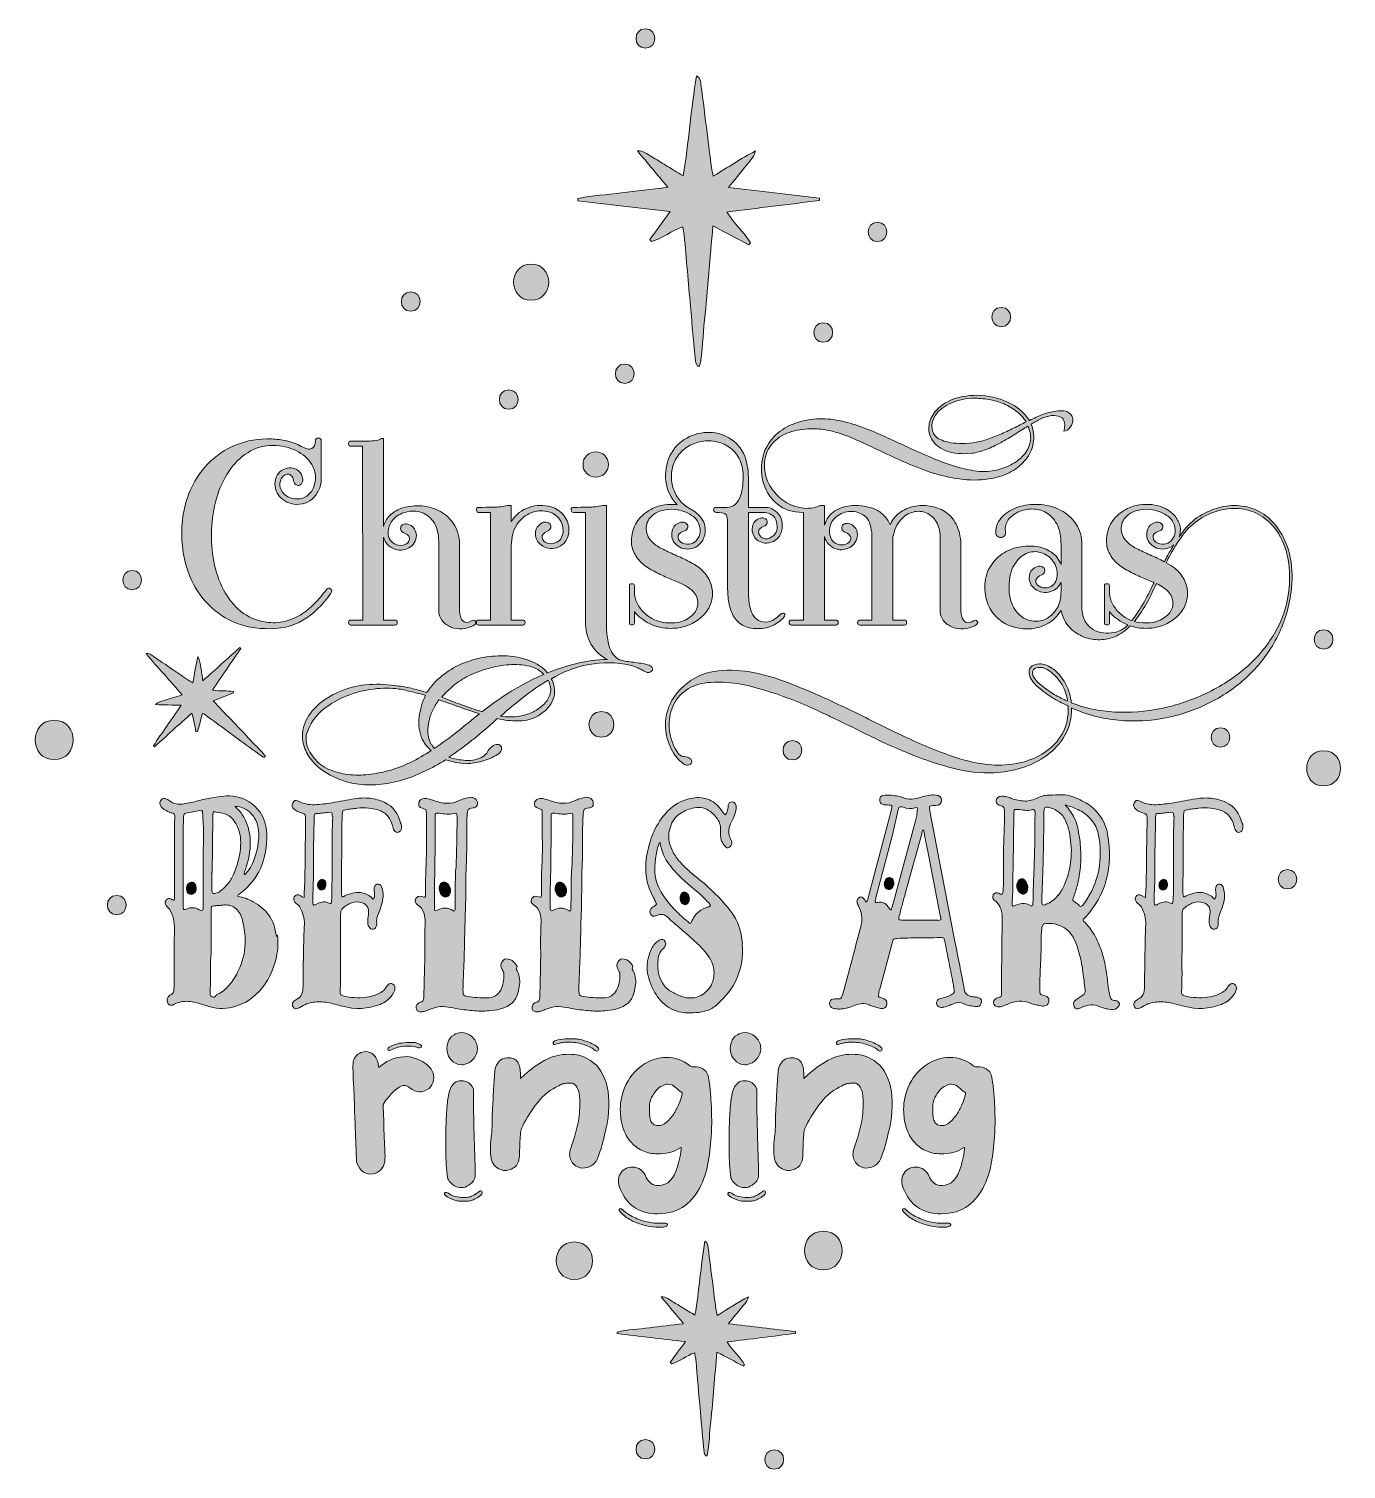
# Model space of a CAD drawing. Header units: inches. Extents: x 96 to 984, y -1025 to -55.
import ezdxf

# ---------------------------------------------------------------- set-up
doc = ezdxf.new("R2010")
doc.units = ezdxf.units.IN
doc.header["$MEASUREMENT"] = 0
doc.layers.add('Layer 1', color=7, linetype='Continuous')

# ---------------------------------------------------------------- blocks, each defined once
blk = doc.blocks.new('block 2')
at = {"layer": 'Layer 1', "true_color": 0x71020c}
h = blk.add_hatch(color=16, dxfattribs=at)
h.dxf.hatch_style = 2
edge = h.paths.add_edge_path()
edge.add_spline(control_points=[(511.38, -67.76), (519.76, -67.76), (519.78, -54.73), (511.38, -54.73), (502.99, -54.73), (502.98, -67.76), (511.38, -67.76)], knot_values=[0, 0, 0, 0, 1, 1, 1, 2, 2, 2, 2], degree=3, periodic=1)
h = blk.add_hatch(color=16, dxfattribs=at)
h.dxf.hatch_style = 2
edge = h.paths.add_edge_path()
edge.add_spline(control_points=[(528.12, -177.89), (523.18, -184.64), (518.75, -190.68), (514.33, -196.72), (514.69, -197.16), (515.05, -197.59), (515.42, -198.03), (522.9, -196.01), (529.02, -190.68), (536.58, -188.1), (536.95, -190.2), (537.41, -192.02), (537.57, -193.87), (539, -209.85), (540.35, -225.84), (541.76, -241.83), (542.84, -254.08), (543.95, -266.33), (545.13, -278.57), (545.25, -279.78), (545.96, -280.94), (546.4, -282.13), (546.9, -282.09), (547.39, -282.05), (547.89, -282.01), (550.2, -271.8), (550.02, -261.23), (551.22, -250.87), (552.41, -240.52), (553.13, -230.12), (554.05, -219.74), (554.99, -209.24), (555.91, -198.74), (556.91, -187.41), (565.47, -191.96), (573.23, -196.09), (580.99, -200.22), (581.37, -199.81), (581.75, -199.39), (582.13, -198.98), (577.95, -191.64), (570.99, -186.19), (566.34, -178.17), (587.56, -175.53), (608.09, -172.97), (628.62, -170.41), (628.63, -169.86), (628.63, -169.3), (628.64, -168.75), (608.55, -166.41), (588.46, -164.08), (567.3, -161.62), (571.17, -156.87), (574.41, -153.11), (577.42, -149.18), (580.34, -145.37), (584.23, -142.21), (585.57, -137.06), (575.72, -141.87), (566.94, -148.31), (557.15, -153.97), (556.64, -151.63), (556.13, -149.88), (555.89, -148.09), (554.89, -140.45), (553.97, -132.8), (553.01, -125.15), (551.63, -114.19), (550.31, -103.22), (548.82, -92.28), (548.57, -90.46), (548.84, -88.18), (545.9, -86.33), (542.08, -108.97), (540.6, -131.22), (536.86, -153.8), (532.78, -151.35), (529.57, -149.44), (526.38, -147.49), (523.17, -145.54), (520.08, -143.38), (516.77, -141.64), (513.67, -140.01), (511.18, -136.89), (506, -136.91), (513, -145.33), (519.32, -152.94), (526.48, -161.54), (515.33, -162.87), (505.29, -163.93), (495.28, -165.28), (485.49, -166.6), (475.52, -166.91), (465.88, -169.16), (465.9, -169.65), (465.92, -170.14), (465.94, -170.63), (486.33, -173.01), (506.72, -175.39), (528.12, -177.89)], knot_values=[0, 0, 0, 0, 1, 1, 1, 2, 2, 2, 3, 3, 3, 4, 4, 4, 5, 5, 5, 6, 6, 6, 7, 7, 7, 8, 8, 8, 9, 9, 9, 10, 10, 10, 11, 11, 11, 12, 12, 12, 13, 13, 13, 14, 14, 14, 15, 15, 15, 16, 16, 16, 17, 17, 17, 18, 18, 18, 19, 19, 19, 20, 20, 20, 21, 21, 21, 22, 22, 22, 23, 23, 23, 24, 24, 24, 25, 25, 25, 26, 26, 26, 27, 27, 27, 28, 28, 28, 29, 29, 29, 30, 30, 30, 31, 31, 31, 32, 32, 32, 33, 33, 33, 33], degree=3, periodic=1)
h = blk.add_hatch(color=16, dxfattribs=at)
h.dxf.hatch_style = 2
edge = h.paths.add_edge_path()
edge.add_spline(control_points=[(667.78, -198.09), (676.16, -198.09), (676.18, -185.06), (667.78, -185.06), (659.39, -185.06), (659.38, -198.09), (667.78, -198.09)], knot_values=[0, 0, 0, 0, 1, 1, 1, 2, 2, 2, 2], degree=3, periodic=1)
h = blk.add_hatch(color=16, dxfattribs=at)
h.dxf.hatch_style = 2
edge = h.paths.add_edge_path()
edge.add_spline(control_points=[(434.41, -237.68), (450.13, -237.68), (450.16, -213.24), (434.41, -213.24), (418.69, -213.24), (418.66, -237.68), (434.41, -237.68)], knot_values=[0, 0, 0, 0, 1, 1, 1, 2, 2, 2, 2], degree=3, periodic=1)
h = blk.add_hatch(color=16, dxfattribs=at)
h.dxf.hatch_style = 2
edge = h.paths.add_edge_path()
edge.add_spline(control_points=[(353.24, -245.01), (361.62, -245.01), (361.64, -231.98), (353.24, -231.98), (344.85, -231.98), (344.84, -245.01), (353.24, -245.01)], knot_values=[0, 0, 0, 0, 1, 1, 1, 2, 2, 2, 2], degree=3, periodic=1)
h = blk.add_hatch(color=16, dxfattribs=at)
h.dxf.hatch_style = 2
edge = h.paths.add_edge_path()
edge.add_spline(control_points=[(751.19, -255.44), (759.58, -255.44), (759.59, -242.41), (751.19, -242.41), (742.8, -242.41), (742.79, -255.44), (751.19, -255.44)], knot_values=[0, 0, 0, 0, 1, 1, 1, 2, 2, 2, 2], degree=3, periodic=1)
h = blk.add_hatch(color=16, dxfattribs=at)
h.dxf.hatch_style = 2
edge = h.paths.add_edge_path()
edge.add_spline(control_points=[(631.28, -265.87), (639.67, -265.87), (639.68, -252.83), (631.28, -252.83), (622.9, -252.83), (622.88, -265.87), (631.28, -265.87)], knot_values=[0, 0, 0, 0, 1, 1, 1, 2, 2, 2, 2], degree=3, periodic=1)
h = blk.add_hatch(color=16, dxfattribs=at)
h.dxf.hatch_style = 2
edge = h.paths.add_edge_path()
edge.add_spline(control_points=[(497.47, -280.64), (489.09, -280.64), (489.07, -293.67), (497.47, -293.67), (505.86, -293.67), (505.87, -280.64), (497.47, -280.64)], knot_values=[0, 0, 0, 0, 1, 1, 1, 2, 2, 2, 2], degree=3, periodic=1)
h = blk.add_hatch(color=16, dxfattribs=at)
h.dxf.hatch_style = 2
edge = h.paths.add_edge_path()
edge.add_spline(control_points=[(419.27, -311.05), (427.66, -311.05), (427.67, -298.01), (419.27, -298.01), (410.89, -298.01), (410.87, -311.05), (419.27, -311.05)], knot_values=[0, 0, 0, 0, 1, 1, 1, 2, 2, 2, 2], degree=3, periodic=1)
h = blk.add_hatch(color=16, dxfattribs=at)
h.dxf.hatch_style = 2
edge = h.paths.add_edge_path()
edge.add_spline(control_points=[(627, -317.58), (620.56, -317.99), (614.95, -319.23), (610.19, -321.31), (605.43, -323.39), (601.5, -326.04), (598.41, -329.26), (594.12, -333.56), (591.4, -338.66), (590.26, -344.56), (589.12, -350.47), (589.42, -356.1), (591.16, -361.47), (592.91, -366.84), (595.99, -371.37), (600.42, -375.06), (604.85, -378.76), (610.55, -380.6), (617.53, -380.6), (617.53, -380.6), (617.94, -380.6), (617.94, -380.6), (617.94, -380.6), (617.94, -453.08), (617.94, -453.08), (617.94, -453.08), (609.68, -453.08), (609.68, -453.08), (608.74, -453.08), (608.27, -453.65), (608.27, -454.79), (608.27, -455.93), (608.74, -456.5), (609.68, -456.5), (609.68, -456.5), (639.88, -456.5), (639.88, -456.5), (640.82, -456.5), (641.29, -455.93), (641.29, -454.79), (641.29, -453.65), (640.82, -453.08), (639.88, -453.08), (639.88, -453.08), (632.03, -453.08), (632.03, -453.08), (632.03, -453.08), (632.03, -396.91), (632.03, -396.91), (632.6, -398.79), (633.55, -400.46), (634.88, -401.94), (636.2, -403.42), (637.87, -404.49), (639.88, -405.16), (641.76, -405.83), (643.61, -405.97), (645.42, -405.56), (647.23, -405.16), (648.84, -404.46), (650.25, -403.45), (651.66, -402.44), (652.73, -401.13), (653.47, -399.52), (654.21, -397.91), (654.44, -396.17), (654.18, -394.29), (653.91, -392.28), (652.77, -390.53), (650.75, -389.05), (649.28, -388.12), (647.97, -387.75), (646.83, -387.95), (645.69, -388.15), (644.85, -388.58), (644.31, -389.26), (643.77, -389.93), (643.61, -390.77), (643.81, -391.77), (644.01, -392.78), (644.85, -393.55), (646.33, -394.09), (647.8, -394.76), (648.77, -395.5), (649.25, -396.3), (649.71, -397.11), (649.88, -397.85), (649.75, -398.52), (649.34, -400.26), (648.24, -401.43), (646.43, -402.04), (644.61, -402.64), (642.77, -402.61), (640.89, -401.94), (639.14, -401.4), (637.8, -400.36), (636.86, -398.82), (635.92, -397.28), (635.45, -395.57), (635.45, -393.69), (635.32, -389.79), (636.58, -386.64), (639.25, -384.22), (641.92, -381.81), (644.95, -380.4), (648.34, -380), (651.74, -379.59), (654.98, -380.33), (658.04, -382.21), (661.1, -384.09), (662.97, -387.44), (663.64, -392.28), (663.91, -393.35), (664.04, -394.49), (664.04, -395.7), (664.04, -396.91), (664.04, -398.25), (664.04, -399.72), (664.04, -399.72), (664.04, -453.08), (664.04, -453.08), (664.04, -453.08), (655.79, -453.08), (655.79, -453.08), (654.85, -453.08), (654.38, -453.65), (654.38, -454.79), (654.38, -455.93), (654.85, -456.5), (655.79, -456.5), (655.79, -456.5), (685.99, -456.5), (685.99, -456.5), (686.92, -456.5), (687.4, -455.93), (687.4, -454.79), (687.4, -453.65), (686.92, -453.08), (685.99, -453.08), (685.99, -453.08), (678.13, -453.08), (678.13, -453.08), (678.13, -453.08), (678.13, -399.92), (678.13, -399.92), (678, -398.18), (678.27, -396.2), (678.94, -393.99), (679.61, -391.77), (680.55, -389.73), (681.76, -387.85), (683.9, -384.63), (686.49, -382.38), (689.51, -381.1), (692.53, -379.83), (695.51, -379.53), (698.47, -380.2), (701.42, -380.87), (703.97, -382.48), (706.12, -385.03), (708.26, -387.58), (709.54, -391.07), (709.94, -395.5), (709.94, -395.5), (709.94, -446.03), (709.94, -446.03), (709.94, -449.12), (710.75, -451.64), (712.36, -453.58), (713.97, -455.52), (715.95, -456.97), (718.3, -457.91), (720.65, -458.84), (723.16, -459.22), (725.85, -459.01), (728.53, -458.81), (731.01, -458.11), (733.3, -456.9), (735.18, -455.83), (735.74, -454.86), (735.01, -453.98), (734.27, -453.11), (733.36, -453.01), (732.29, -453.68), (729.6, -455.43), (727.49, -455.32), (725.95, -453.38), (724.41, -451.43), (723.77, -448.58), (724.04, -444.82), (724.04, -444.82), (724.04, -404.15), (724.04, -404.15), (724.04, -398.52), (723.16, -393.75), (721.42, -389.86), (719.67, -385.97), (717.26, -382.88), (714.17, -380.6), (711.35, -378.72), (708.13, -377.38), (704.51, -376.57), (700.88, -375.77), (697.26, -375.67), (693.64, -376.27), (690.01, -376.87), (686.66, -378.18), (683.57, -380.2), (680.48, -382.21), (678.07, -385.1), (676.32, -388.85), (675.25, -386.44), (673.85, -384.36), (672.11, -382.61), (670.37, -380.87), (668.36, -379.49), (666.09, -378.48), (663.82, -377.48), (661.38, -376.77), (658.77, -376.37), (656.16, -375.97), (653.59, -375.84), (651.05, -375.97), (646.64, -376.24), (642.66, -377.45), (639.12, -379.59), (635.57, -381.74), (633.26, -384.96), (632.19, -389.26), (632.19, -389.26), (632.03, -375.97), (632.03, -375.97), (632.03, -375.97), (629.21, -375.97), (629.21, -375.97), (624.92, -377.71), (620.72, -378.25), (616.63, -377.58), (612.54, -376.91), (608.78, -375.46), (605.36, -373.25), (601.93, -371.03), (599.05, -368.22), (596.7, -364.8), (594.35, -361.37), (592.81, -357.75), (592.07, -353.92), (591.33, -350.1), (591.47, -346.24), (592.47, -342.35), (593.48, -338.46), (595.73, -334.97), (599.21, -331.88), (602.71, -328.79), (606.94, -326.71), (611.9, -325.64), (616.86, -324.57), (621.49, -324.09), (625.79, -324.23), (629.42, -324.36), (632.9, -324.83), (636.26, -325.64), (639.61, -326.44), (643, -327.48), (646.43, -328.76), (649.85, -330.04), (653.4, -331.55), (657.1, -333.29), (660.79, -335.03), (664.78, -336.91), (669.08, -338.92), (674.98, -341.74), (681.05, -344.53), (687.29, -347.28), (693.54, -350.03), (699.84, -352.38), (706.22, -354.33), (712.59, -356.27), (719.03, -357.62), (725.55, -358.35), (732.05, -359.09), (738.6, -358.85), (745.17, -357.65), (749.74, -356.84), (754, -355.33), (757.96, -353.12), (761.92, -350.9), (765.17, -348.19), (767.72, -344.96), (770.27, -341.74), (771.95, -338.09), (772.76, -333.99), (773.56, -329.9), (773.09, -325.64), (771.35, -321.21), (773.36, -319.87), (775.54, -318.62), (777.89, -317.48), (780.24, -316.35), (782.62, -315.64), (785.04, -315.37), (787.45, -315.24), (789.33, -315.47), (790.67, -316.07), (792.01, -316.68), (792.92, -317.52), (793.39, -318.59), (793.86, -319.67), (794.06, -320.84), (794, -322.11), (793.93, -323.39), (793.69, -324.63), (793.29, -325.84), (795.03, -325.71), (796.51, -324.83), (797.72, -323.22), (798.93, -321.61), (799.5, -319.9), (799.43, -318.09), (799.36, -316.27), (798.49, -314.73), (796.81, -313.46), (795.13, -312.18), (792.29, -311.81), (788.26, -312.35), (784.9, -312.75), (781.82, -313.53), (779, -314.67), (776.18, -315.81), (773.22, -317.11), (770.14, -318.59), (766.65, -313.22), (761.72, -309.1), (755.34, -306.21), (748.97, -303.33), (742.36, -301.82), (735.51, -301.68), (727.86, -301.68), (721.59, -302.86), (716.69, -305.2), (711.79, -307.55), (708.13, -310.47), (705.72, -313.96), (703.7, -316.78), (702.6, -319.83), (702.39, -323.12), (702.19, -326.41), (703.03, -329.4), (704.91, -332.08), (706.92, -335.17), (710.11, -337.55), (714.47, -339.23), (718.83, -340.91), (724.44, -341.41), (731.28, -340.74), (734.37, -340.33), (737.59, -339.5), (740.95, -338.22), (744.3, -336.94), (747.62, -335.4), (750.91, -333.59), (754.2, -331.78), (757.42, -329.87), (760.58, -327.85), (763.73, -325.84), (766.65, -324.03), (769.33, -322.42), (770.94, -326.31), (771.41, -329.9), (770.74, -333.19), (770.07, -336.48), (768.56, -339.43), (766.21, -342.05), (763.86, -344.66), (760.98, -346.84), (757.56, -348.59), (754.14, -350.33), (750.54, -351.61), (746.79, -352.41), (742.49, -353.22), (737.89, -353.25), (732.99, -352.51), (728.09, -351.78), (723, -350.54), (717.7, -348.79), (712.39, -347.05), (706.96, -344.96), (701.39, -342.55), (695.82, -340.13), (690.21, -337.58), (684.58, -334.9), (680.15, -332.88), (675.58, -330.8), (670.89, -328.66), (666.19, -326.51), (661.43, -324.57), (656.59, -322.82), (651.76, -321.08), (646.86, -319.7), (641.9, -318.69), (636.93, -317.68), (631.96, -317.32), (627, -317.58)], knot_values=[0, 0, 0, 0, 1, 1, 1, 2, 2, 2, 3, 3, 3, 4, 4, 4, 5, 5, 5, 6, 6, 6, 7, 7, 7, 8, 8, 8, 9, 9, 9, 10, 10, 10, 11, 11, 11, 12, 12, 12, 13, 13, 13, 14, 14, 14, 15, 15, 15, 16, 16, 16, 17, 17, 17, 18, 18, 18, 19, 19, 19, 20, 20, 20, 21, 21, 21, 22, 22, 22, 23, 23, 23, 24, 24, 24, 25, 25, 25, 26, 26, 26, 27, 27, 27, 28, 28, 28, 29, 29, 29, 30, 30, 30, 31, 31, 31, 32, 32, 32, 33, 33, 33, 34, 34, 34, 35, 35, 35, 36, 36, 36, 37, 37, 37, 38, 38, 38, 39, 39, 39, 40, 40, 40, 41, 41, 41, 42, 42, 42, 43, 43, 43, 44, 44, 44, 45, 45, 45, 46, 46, 46, 47, 47, 47, 48, 48, 48, 49, 49, 49, 50, 50, 50, 51, 51, 51, 52, 52, 52, 53, 53, 53, 54, 54, 54, 55, 55, 55, 56, 56, 56, 57, 57, 57, 58, 58, 58, 59, 59, 59, 60, 60, 60, 61, 61, 61, 62, 62, 62, 63, 63, 63, 64, 64, 64, 65, 65, 65, 66, 66, 66, 67, 67, 67, 68, 68, 68, 69, 69, 69, 70, 70, 70, 71, 71, 71, 72, 72, 72, 73, 73, 73, 74, 74, 74, 75, 75, 75, 76, 76, 76, 77, 77, 77, 78, 78, 78, 79, 79, 79, 80, 80, 80, 81, 81, 81, 82, 82, 82, 83, 83, 83, 84, 84, 84, 85, 85, 85, 86, 86, 86, 87, 87, 87, 88, 88, 88, 89, 89, 89, 90, 90, 90, 91, 91, 91, 92, 92, 92, 93, 93, 93, 94, 94, 94, 95, 95, 95, 96, 96, 96, 97, 97, 97, 98, 98, 98, 99, 99, 99, 100, 100, 100, 101, 101, 101, 102, 102, 102, 103, 103, 103, 104, 104, 104, 105, 105, 105, 106, 106, 106, 107, 107, 107, 108, 108, 108, 109, 109, 109, 110, 110, 110, 111, 111, 111, 112, 112, 112, 113, 113, 113, 114, 114, 114, 115, 115, 115, 116, 116, 116, 117, 117, 117, 118, 118, 118, 119, 119, 119, 120, 120, 120, 121, 121, 121, 122, 122, 122, 123, 123, 123, 124, 124, 124, 125, 125, 125, 126, 126, 126, 127, 127, 127, 128, 128, 128, 129, 129, 129, 130, 130, 130, 131, 131, 131, 132, 132, 132, 133, 133, 133, 134, 134, 134, 134], degree=3, periodic=1)
edge = h.paths.add_edge_path()
edge.add_spline(control_points=[(759.47, -323.82), (756.52, -325.3), (753.46, -326.71), (750.31, -328.05), (747.15, -329.4), (744.07, -330.57), (741.05, -331.58), (738.03, -332.58), (735.11, -333.29), (732.29, -333.69), (725.45, -334.36), (719.87, -334.23), (715.58, -333.29), (711.28, -332.35), (708.26, -330.87), (706.52, -328.86), (705.04, -326.98), (704.37, -324.7), (704.51, -322.01), (704.64, -319.33), (705.45, -316.98), (706.92, -314.97), (708.8, -312.15), (711.89, -309.67), (716.18, -307.52), (720.48, -305.37), (725.45, -304.1), (731.08, -303.69), (734.44, -303.56), (737.89, -303.76), (741.45, -304.3), (745, -304.83), (748.46, -305.74), (751.82, -307.01), (755.17, -308.29), (758.23, -309.97), (760.98, -312.05), (763.73, -314.13), (766.04, -316.65), (767.92, -319.6), (765.24, -320.94), (762.42, -322.35), (759.47, -323.82)], knot_values=[0, 0, 0, 0, 1, 1, 1, 2, 2, 2, 3, 3, 3, 4, 4, 4, 5, 5, 5, 6, 6, 6, 7, 7, 7, 8, 8, 8, 9, 9, 9, 10, 10, 10, 11, 11, 11, 12, 12, 12, 13, 13, 13, 14, 14, 14, 14], degree=3, periodic=1)
h = blk.add_hatch(color=16, dxfattribs=at)
h.dxf.hatch_style = 2
edge = h.paths.add_edge_path()
edge.add_spline(control_points=[(567.61, -441.3), (568.14, -444.59), (569.15, -447.54), (570.63, -450.16), (572.1, -452.77), (574.15, -454.89), (576.77, -456.5), (579.38, -458.11), (582.77, -458.91), (586.93, -458.91), (591.23, -459.05), (594.95, -458.17), (598.11, -456.3), (601.26, -454.42), (603.44, -452.74), (604.65, -451.26), (605.59, -450.05), (605.69, -449.18), (604.95, -448.65), (604.21, -448.11), (603.31, -448.38), (602.23, -449.45), (601.16, -450.53), (599.82, -451.6), (598.21, -452.67), (596.6, -453.75), (594.72, -454.35), (592.57, -454.48), (590.02, -454.48), (587.97, -453.85), (586.43, -452.57), (584.89, -451.3), (583.71, -449.72), (582.91, -447.84), (582.1, -445.96), (581.56, -443.88), (581.3, -441.6), (581.03, -439.32), (580.89, -437.24), (580.89, -435.36), (580.89, -435.36), (580.89, -380.6), (580.89, -380.6), (580.89, -380.6), (586.73, -380.6), (586.73, -380.6), (588.34, -380.6), (590.02, -380.63), (591.77, -380.7), (593.51, -380.77), (595.05, -381.27), (596.4, -382.21), (598.68, -383.55), (599.95, -386.1), (600.22, -389.86), (600.22, -393.89), (598.48, -396.57), (594.99, -397.91), (593.1, -398.59), (591.53, -398.55), (590.26, -397.81), (588.98, -397.08), (588.14, -395.9), (587.74, -394.29), (587.6, -393.62), (587.74, -392.91), (588.14, -392.17), (588.55, -391.44), (589.48, -390.73), (590.96, -390.06), (592.3, -389.53), (593.1, -388.79), (593.38, -387.85), (593.64, -386.91), (593.51, -386.1), (592.97, -385.43), (592.44, -384.76), (591.6, -384.36), (590.46, -384.22), (589.31, -384.09), (588.07, -384.49), (586.73, -385.43), (584.85, -386.77), (583.78, -388.38), (583.51, -390.26), (583.24, -392.14), (583.38, -393.82), (583.91, -395.29), (584.45, -396.77), (585.32, -398.01), (586.53, -399.02), (587.74, -400.03), (589.15, -400.7), (590.76, -401.03), (592.37, -401.37), (594.11, -401.27), (595.99, -400.73), (598.54, -400.06), (600.45, -398.65), (601.73, -396.5), (603, -394.36), (603.64, -392.07), (603.64, -389.66), (603.64, -387.24), (603.14, -385.1), (602.13, -383.22), (601.13, -381.34), (599.68, -379.86), (597.81, -378.79), (596.06, -377.71), (594.25, -377.17), (592.37, -377.17), (590.49, -377.17), (588.61, -377.17), (586.73, -377.17), (586.73, -377.17), (580.89, -377.17), (580.89, -377.17), (580.89, -377.17), (580.89, -361.07), (580.89, -361.07), (580.89, -358.39), (580.79, -355.7), (580.59, -353.02), (580.39, -350.33), (579.89, -347.65), (579.08, -344.96), (577.2, -338.92), (573.98, -334.39), (569.42, -331.37), (564.85, -328.36), (559.92, -326.78), (554.62, -326.64), (549.32, -326.51), (544.18, -327.79), (539.22, -330.47), (534.25, -333.15), (530.49, -337.18), (527.95, -342.55), (525.4, -347.92), (524.49, -353.62), (525.23, -359.66), (525.97, -365.7), (528.48, -370.94), (532.78, -375.36), (529.96, -375.1), (527.11, -375.16), (524.22, -375.57), (521.34, -375.97), (518.69, -376.77), (516.27, -377.98), (512.78, -379.59), (509.76, -381.91), (507.21, -384.93), (504.66, -387.95), (503.05, -391.4), (502.38, -395.29), (501.7, -399.32), (501.91, -402.81), (502.98, -405.76), (504.06, -408.72), (505.7, -411.33), (507.91, -413.61), (510.13, -415.9), (512.71, -417.84), (515.67, -419.45), (518.62, -421.07), (521.6, -422.54), (524.62, -423.88), (527.64, -425.22), (530.56, -426.47), (533.38, -427.61), (536.2, -428.75), (538.55, -429.99), (540.43, -431.33), (543.65, -433.48), (545.63, -435.93), (546.37, -438.68), (547.1, -441.43), (546.87, -444.02), (545.66, -446.43), (544.45, -448.85), (542.34, -450.89), (539.32, -452.57), (536.3, -454.25), (532.64, -455.09), (528.35, -455.09), (525.26, -455.09), (522.34, -454.62), (519.59, -453.68), (516.84, -452.74), (514.39, -451.4), (512.24, -449.65), (510.09, -447.91), (508.28, -445.86), (506.81, -443.51), (505.33, -441.17), (504.39, -438.65), (503.99, -435.96), (503.99, -435.96), (503.99, -429.72), (503.99, -429.72), (503.99, -429.05), (503.42, -428.68), (502.28, -428.61), (501.14, -428.55), (500.57, -428.92), (500.57, -429.72), (500.57, -429.72), (500.57, -455.29), (500.57, -455.29), (500.57, -455.96), (501.14, -456.3), (502.28, -456.3), (503.42, -456.3), (503.99, -455.96), (503.99, -455.29), (503.99, -455.29), (503.99, -447.44), (503.99, -447.44), (506.54, -450.66), (509.96, -453.35), (514.26, -455.49), (518.55, -457.64), (523.32, -458.71), (528.55, -458.71), (532.17, -458.71), (535.7, -458.14), (539.12, -457), (542.54, -455.86), (545.59, -454.15), (548.28, -451.87), (551.1, -449.59), (553.21, -446.93), (554.62, -443.91), (556.03, -440.9), (556.7, -437.84), (556.63, -434.76), (556.57, -431.67), (555.79, -428.68), (554.32, -425.8), (552.84, -422.91), (550.76, -420.39), (548.08, -418.24), (545.66, -416.37), (542.88, -414.66), (539.72, -413.11), (536.57, -411.57), (533.38, -410.09), (530.16, -408.68), (526.94, -407.27), (523.95, -405.83), (521.2, -404.35), (518.45, -402.88), (516.34, -401.2), (514.86, -399.32), (512.44, -396.24), (511.5, -393.01), (512.04, -389.66), (512.58, -386.31), (514.39, -383.62), (517.48, -381.6), (519.62, -380.13), (522.07, -379.19), (524.83, -378.79), (527.57, -378.38), (530.29, -378.38), (532.98, -378.79), (537.01, -379.46), (540.59, -381), (543.75, -383.42), (546.9, -385.83), (548.41, -389.32), (548.28, -393.89), (548.01, -395.77), (547.34, -397.44), (546.27, -398.92), (545.19, -400.4), (543.78, -401.33), (542.04, -401.74), (540.16, -402.27), (538.31, -402.14), (536.5, -401.33), (534.69, -400.53), (533.65, -399.25), (533.38, -397.51), (533.11, -395.63), (534.32, -394.22), (537.01, -393.28), (538.48, -392.88), (539.42, -392.21), (539.82, -391.27), (540.23, -390.33), (540.16, -389.49), (539.62, -388.75), (539.09, -388.02), (538.25, -387.51), (537.11, -387.24), (535.96, -386.98), (534.66, -387.24), (533.18, -388.05), (531.03, -389.26), (529.76, -390.94), (529.36, -393.08), (528.95, -395.09), (529.05, -396.91), (529.66, -398.52), (530.26, -400.13), (531.2, -401.51), (532.48, -402.64), (533.75, -403.79), (535.3, -404.55), (537.11, -404.96), (538.92, -405.36), (540.76, -405.36), (542.64, -404.96), (545.33, -404.29), (547.44, -402.91), (548.99, -400.83), (550.53, -398.75), (551.43, -396.44), (551.7, -393.89), (551.97, -389.99), (550.96, -386.67), (548.68, -383.92), (546.4, -381.17), (543.65, -379.06), (540.43, -377.58), (537.61, -375.84), (535.3, -373.65), (533.48, -371.03), (531.67, -368.42), (530.39, -365.63), (529.66, -362.68), (528.92, -359.73), (528.72, -356.71), (529.05, -353.62), (529.39, -350.54), (530.29, -347.65), (531.77, -344.96), (533.51, -341.74), (535.83, -339.13), (538.72, -337.11), (541.6, -335.1), (544.72, -333.72), (548.08, -332.99), (551.43, -332.25), (554.86, -332.18), (558.35, -332.79), (561.84, -333.39), (564.99, -334.67), (567.81, -336.61), (570.63, -338.56), (572.91, -341.14), (574.65, -344.36), (576.4, -347.58), (577.27, -351.47), (577.27, -356.04), (577.27, -357.78), (577.17, -359.86), (576.97, -362.28), (576.77, -364.69), (576.3, -367.01), (575.56, -369.22), (574.82, -371.44), (573.71, -373.32), (572.24, -374.86), (570.76, -376.41), (568.75, -377.17), (566.2, -377.17), (566.2, -377.17), (559.35, -377.17), (559.35, -377.17), (558.01, -377.17), (557.34, -377.71), (557.34, -378.79), (557.34, -379.86), (558.01, -380.47), (559.35, -380.6), (561.9, -380.6), (563.78, -380.93), (564.99, -381.6), (566.2, -382.28), (566.8, -384.09), (566.8, -387.04), (566.8, -387.04), (566.8, -431.13), (566.8, -431.13), (566.8, -434.62), (567.07, -438.01), (567.61, -441.3)], knot_values=[0, 0, 0, 0, 1, 1, 1, 2, 2, 2, 3, 3, 3, 4, 4, 4, 5, 5, 5, 6, 6, 6, 7, 7, 7, 8, 8, 8, 9, 9, 9, 10, 10, 10, 11, 11, 11, 12, 12, 12, 13, 13, 13, 14, 14, 14, 15, 15, 15, 16, 16, 16, 17, 17, 17, 18, 18, 18, 19, 19, 19, 20, 20, 20, 21, 21, 21, 22, 22, 22, 23, 23, 23, 24, 24, 24, 25, 25, 25, 26, 26, 26, 27, 27, 27, 28, 28, 28, 29, 29, 29, 30, 30, 30, 31, 31, 31, 32, 32, 32, 33, 33, 33, 34, 34, 34, 35, 35, 35, 36, 36, 36, 37, 37, 37, 38, 38, 38, 39, 39, 39, 40, 40, 40, 41, 41, 41, 42, 42, 42, 43, 43, 43, 44, 44, 44, 45, 45, 45, 46, 46, 46, 47, 47, 47, 48, 48, 48, 49, 49, 49, 50, 50, 50, 51, 51, 51, 52, 52, 52, 53, 53, 53, 54, 54, 54, 55, 55, 55, 56, 56, 56, 57, 57, 57, 58, 58, 58, 59, 59, 59, 60, 60, 60, 61, 61, 61, 62, 62, 62, 63, 63, 63, 64, 64, 64, 65, 65, 65, 66, 66, 66, 67, 67, 67, 68, 68, 68, 69, 69, 69, 70, 70, 70, 71, 71, 71, 72, 72, 72, 73, 73, 73, 74, 74, 74, 75, 75, 75, 76, 76, 76, 77, 77, 77, 78, 78, 78, 79, 79, 79, 80, 80, 80, 81, 81, 81, 82, 82, 82, 83, 83, 83, 84, 84, 84, 85, 85, 85, 86, 86, 86, 87, 87, 87, 88, 88, 88, 89, 89, 89, 90, 90, 90, 91, 91, 91, 92, 92, 92, 93, 93, 93, 94, 94, 94, 95, 95, 95, 96, 96, 96, 97, 97, 97, 98, 98, 98, 99, 99, 99, 100, 100, 100, 101, 101, 101, 102, 102, 102, 103, 103, 103, 104, 104, 104, 105, 105, 105, 106, 106, 106, 107, 107, 107, 108, 108, 108, 109, 109, 109, 110, 110, 110, 111, 111, 111, 112, 112, 112, 113, 113, 113, 114, 114, 114, 115, 115, 115, 116, 116, 116, 117, 117, 117, 118, 118, 118, 119, 119, 119, 120, 120, 120, 121, 121, 121, 122, 122, 122, 123, 123, 123, 124, 124, 124, 125, 125, 125, 126, 126, 126, 127, 127, 127, 128, 128, 128, 129, 129, 129, 130, 130, 130, 130], degree=3, periodic=1)
h = blk.add_hatch(color=16, dxfattribs=at)
h.dxf.hatch_style = 2
edge = h.paths.add_edge_path()
edge.add_spline(control_points=[(213.18, -438.48), (217.94, -444.45), (223.85, -449.28), (230.9, -452.97), (237.94, -456.66), (246.03, -458.64), (255.16, -458.91), (265.22, -459.32), (273.71, -457.43), (280.62, -453.28), (287.53, -449.12), (293.81, -443.01), (299.45, -434.96), (300.25, -433.88), (300.18, -432.94), (299.25, -432.14), (298.3, -431.33), (297.37, -431.47), (296.43, -432.54), (294.01, -435.9), (291.36, -439.05), (288.48, -442), (285.59, -444.96), (282.47, -447.47), (279.11, -449.55), (275.76, -451.64), (272.13, -453.14), (268.24, -454.08), (264.35, -455.02), (260.19, -455.16), (255.76, -454.48), (249.18, -453.55), (243.51, -451.13), (238.75, -447.24), (233.98, -443.34), (230.09, -438.51), (227.07, -432.74), (224.05, -426.97), (221.87, -420.56), (220.53, -413.52), (219.19, -406.47), (218.68, -399.36), (219.02, -392.17), (219.35, -384.99), (220.49, -377.98), (222.44, -371.14), (224.39, -364.29), (227.1, -358.25), (230.6, -353.02), (234.08, -347.78), (238.35, -343.56), (243.38, -340.33), (248.41, -337.11), (254.15, -335.5), (260.59, -335.5), (266.23, -335.5), (271.36, -336.64), (275.99, -338.92), (280.62, -341.21), (284.15, -344.29), (286.56, -348.19), (288.17, -350.87), (289.01, -353.66), (289.08, -356.54), (289.15, -359.43), (288.61, -362.08), (287.47, -364.49), (286.33, -366.91), (284.61, -368.79), (282.33, -370.13), (280.05, -371.47), (277.3, -371.81), (274.08, -371.14), (272.6, -371), (271.19, -370.5), (269.85, -369.63), (268.51, -368.75), (267.44, -367.75), (266.63, -366.61), (265.83, -365.47), (265.32, -364.19), (265.12, -362.78), (264.92, -361.37), (265.15, -359.93), (265.83, -358.45), (266.36, -357.25), (267.07, -356.34), (267.94, -355.74), (268.81, -355.13), (269.68, -354.83), (270.56, -354.83), (271.43, -354.83), (272.2, -355.17), (272.87, -355.84), (273.54, -356.51), (274.01, -357.58), (274.28, -359.06), (274.55, -360.53), (275.12, -361.51), (275.99, -361.98), (276.87, -362.45), (277.7, -362.51), (278.51, -362.18), (279.31, -361.84), (279.92, -361.14), (280.32, -360.06), (280.73, -358.99), (280.59, -357.65), (279.92, -356.04), (279.25, -354.02), (278.11, -352.58), (276.5, -351.71), (274.89, -350.84), (273.18, -350.47), (271.36, -350.6), (269.55, -350.74), (267.84, -351.34), (266.23, -352.41), (264.62, -353.49), (263.41, -354.96), (262.61, -356.84), (261.8, -358.85), (261.56, -360.9), (261.9, -362.98), (262.23, -365.07), (262.94, -366.94), (264.02, -368.62), (265.09, -370.3), (266.53, -371.71), (268.34, -372.85), (270.16, -373.99), (272.13, -374.69), (274.28, -374.96), (277.1, -375.36), (279.68, -375.16), (282.03, -374.36), (284.38, -373.55), (286.39, -372.24), (288.07, -370.43), (289.75, -368.62), (291.02, -366.51), (291.9, -364.09), (292.77, -361.67), (293.14, -359.06), (293.01, -356.24), (293.01, -356.24), (293.01, -332.61), (293.01, -332.61), (293.01, -331.19), (292.33, -330.47), (290.99, -330.47), (289.65, -330.47), (288.98, -331.12), (288.98, -332.42), (288.98, -335.01), (288.17, -336.71), (286.56, -337.51), (284.95, -338.32), (282.6, -337.85), (279.52, -336.1), (276.43, -334.42), (273.18, -333.19), (269.75, -332.42), (266.33, -331.65), (262.87, -331.2), (259.38, -331.07), (250.79, -330.8), (242.84, -332.15), (235.53, -335.1), (228.21, -338.05), (221.87, -342.32), (216.5, -347.88), (211.13, -353.46), (206.91, -360.1), (203.82, -367.81), (200.73, -375.53), (199.12, -383.95), (198.99, -393.08), (198.85, -401.81), (199.99, -410.06), (202.41, -417.84), (204.83, -425.63), (208.42, -432.51), (213.18, -438.48)], knot_values=[0, 0, 0, 0, 1, 1, 1, 2, 2, 2, 3, 3, 3, 4, 4, 4, 5, 5, 5, 6, 6, 6, 7, 7, 7, 8, 8, 8, 9, 9, 9, 10, 10, 10, 11, 11, 11, 12, 12, 12, 13, 13, 13, 14, 14, 14, 15, 15, 15, 16, 16, 16, 17, 17, 17, 18, 18, 18, 19, 19, 19, 20, 20, 20, 21, 21, 21, 22, 22, 22, 23, 23, 23, 24, 24, 24, 25, 25, 25, 26, 26, 26, 27, 27, 27, 28, 28, 28, 29, 29, 29, 30, 30, 30, 31, 31, 31, 32, 32, 32, 33, 33, 33, 34, 34, 34, 35, 35, 35, 36, 36, 36, 37, 37, 37, 38, 38, 38, 39, 39, 39, 40, 40, 40, 41, 41, 41, 42, 42, 42, 43, 43, 43, 44, 44, 44, 45, 45, 45, 46, 46, 46, 47, 47, 47, 48, 48, 48, 49, 49, 49, 50, 50, 50, 51, 51, 51, 52, 52, 52, 53, 53, 53, 54, 54, 54, 55, 55, 55, 56, 56, 56, 57, 57, 57, 58, 58, 58, 59, 59, 59, 60, 60, 60, 61, 61, 61, 61], degree=3, periodic=1)
h = blk.add_hatch(color=16, dxfattribs=at)
h.dxf.hatch_style = 2
edge = h.paths.add_edge_path()
edge.add_spline(control_points=[(311.42, -454.79), (311.36, -455.93), (311.79, -456.5), (312.73, -456.5), (312.73, -456.5), (342.73, -456.5), (342.73, -456.5), (343.67, -456.5), (344.14, -455.93), (344.14, -454.79), (344.14, -453.65), (343.67, -453.08), (342.73, -453.08), (342.73, -453.08), (334.88, -453.08), (334.88, -453.08), (334.88, -453.08), (334.88, -397.31), (334.88, -397.31), (335.42, -399.19), (336.33, -400.83), (337.61, -402.24), (338.89, -403.65), (340.55, -404.69), (342.57, -405.36), (344.46, -406.03), (346.31, -406.2), (348.13, -405.86), (349.96, -405.53), (351.58, -404.86), (353, -403.85), (354.41, -402.84), (355.49, -401.54), (356.24, -399.92), (356.98, -398.32), (357.21, -396.57), (356.94, -394.69), (356.67, -392.68), (355.52, -390.94), (353.5, -389.46), (352.02, -388.52), (350.7, -388.12), (349.55, -388.25), (348.41, -388.38), (347.56, -388.82), (347.02, -389.56), (346.48, -390.3), (346.31, -391.17), (346.52, -392.17), (346.72, -393.18), (347.56, -393.96), (349.05, -394.49), (350.53, -395.16), (351.51, -395.87), (351.98, -396.6), (352.45, -397.34), (352.62, -398.11), (352.49, -398.92), (352.08, -400.53), (350.97, -401.67), (349.15, -402.34), (347.33, -403.01), (345.47, -403.01), (343.58, -402.34), (341.83, -401.67), (340.44, -400.6), (339.43, -399.12), (338.42, -397.64), (337.98, -395.97), (338.12, -394.09), (338.12, -391.27), (338.99, -388.65), (340.75, -386.23), (342.64, -383.69), (345.34, -381.84), (348.85, -380.7), (352.36, -379.56), (355.83, -379.42), (359.27, -380.3), (362.71, -381.17), (365.71, -383.22), (368.28, -386.44), (370.84, -389.66), (372.12, -394.42), (372.12, -400.73), (372.12, -400.73), (372.12, -446.23), (372.12, -446.23), (372.12, -449.18), (372.93, -451.64), (374.54, -453.58), (376.15, -455.52), (378.1, -456.97), (380.38, -457.91), (382.66, -458.84), (385.14, -459.22), (387.83, -459.01), (390.51, -458.81), (392.99, -458.11), (395.28, -456.9), (397.15, -455.83), (397.72, -454.86), (396.99, -453.98), (396.25, -453.11), (395.34, -453.01), (394.27, -453.68), (391.58, -455.16), (389.51, -454.99), (388.03, -453.18), (386.55, -451.36), (385.95, -448.58), (386.22, -444.82), (386.22, -444.82), (386.22, -402.34), (386.22, -402.34), (386.08, -396.44), (384.63, -391.57), (381.87, -387.75), (379.11, -383.92), (375.77, -381.07), (371.87, -379.19), (367.96, -377.31), (363.71, -376.3), (359.13, -376.17), (354.55, -376.04), (350.37, -376.64), (346.6, -377.98), (343.64, -379.06), (341.11, -380.67), (339.02, -382.81), (336.93, -384.96), (335.55, -387.38), (334.88, -390.06), (334.88, -390.06), (334.88, -330.87), (334.88, -330.87), (334.88, -330.87), (333.49, -330.87), (333.49, -330.87), (332.83, -331.41), (331.61, -331.81), (329.82, -332.08), (328.03, -332.35), (326.08, -332.52), (323.96, -332.58), (321.84, -332.65), (319.75, -332.65), (317.67, -332.58), (315.58, -332.52), (313.94, -332.48), (312.73, -332.48), (311.79, -332.48), (311.36, -333.05), (311.42, -334.19), (311.49, -335.34), (311.86, -335.9), (312.53, -335.9), (312.53, -335.9), (320.79, -335.9), (320.79, -335.9), (320.79, -335.9), (320.99, -453.08), (320.99, -453.08), (320.99, -453.08), (312.73, -453.08), (312.73, -453.08), (311.93, -453.08), (311.49, -453.65), (311.42, -454.79)], knot_values=[0, 0, 0, 0, 1, 1, 1, 2, 2, 2, 3, 3, 3, 4, 4, 4, 5, 5, 5, 6, 6, 6, 7, 7, 7, 8, 8, 8, 9, 9, 9, 10, 10, 10, 11, 11, 11, 12, 12, 12, 13, 13, 13, 14, 14, 14, 15, 15, 15, 16, 16, 16, 17, 17, 17, 18, 18, 18, 19, 19, 19, 20, 20, 20, 21, 21, 21, 22, 22, 22, 23, 23, 23, 24, 24, 24, 25, 25, 25, 26, 26, 26, 27, 27, 27, 28, 28, 28, 29, 29, 29, 30, 30, 30, 31, 31, 31, 32, 32, 32, 33, 33, 33, 34, 34, 34, 35, 35, 35, 36, 36, 36, 37, 37, 37, 38, 38, 38, 39, 39, 39, 40, 40, 40, 41, 41, 41, 42, 42, 42, 43, 43, 43, 44, 44, 44, 45, 45, 45, 46, 46, 46, 47, 47, 47, 48, 48, 48, 49, 49, 49, 50, 50, 50, 51, 51, 51, 52, 52, 52, 53, 53, 53, 54, 54, 54, 55, 55, 55, 56, 56, 56, 56], degree=3, periodic=1)
h = blk.add_hatch(color=16, dxfattribs=at)
h.dxf.hatch_style = 2
edge = h.paths.add_edge_path()
edge.add_spline(control_points=[(471.88, -342.25), (470.2, -343.93), (469.36, -345.97), (469.36, -348.39), (469.36, -350.67), (470.2, -352.65), (471.88, -354.33), (473.55, -356.01), (475.6, -356.84), (478.02, -356.84), (480.3, -356.84), (482.28, -356.01), (483.96, -354.33), (485.64, -352.65), (486.48, -350.67), (486.48, -348.39), (486.48, -345.97), (485.64, -343.93), (483.96, -342.25), (482.28, -340.57), (480.3, -339.73), (478.02, -339.73), (475.6, -339.73), (473.55, -340.57), (471.88, -342.25)], knot_values=[0, 0, 0, 0, 1, 1, 1, 2, 2, 2, 3, 3, 3, 4, 4, 4, 5, 5, 5, 6, 6, 6, 7, 7, 7, 8, 8, 8, 8], degree=3, periodic=1)
h = blk.add_hatch(color=16, dxfattribs=at)
h.dxf.hatch_style = 2
edge = h.paths.add_edge_path()
edge.add_spline(control_points=[(288.37, -512.67), (284.35, -517.09), (281.8, -521.66), (280.72, -526.36), (280.05, -530.25), (280.19, -533.91), (281.12, -537.33), (282.07, -540.75), (283.68, -543.94), (285.96, -546.89), (289.45, -551.32), (293.81, -554.88), (299.04, -557.56), (304.28, -560.25), (309.44, -562.12), (314.55, -563.2), (319.51, -564.14), (324.58, -564.44), (329.75, -564.1), (334.91, -563.77), (340.25, -562.86), (345.75, -561.39), (351.52, -559.78), (356.99, -557.73), (362.16, -555.25), (367.33, -552.76), (372.19, -550.11), (376.75, -547.3), (379.04, -547.97), (381.32, -548.53), (383.6, -549.01), (385.88, -549.48), (388.23, -549.78), (390.65, -549.91), (394.14, -549.78), (397.72, -549.21), (401.42, -548.2), (405.11, -547.19), (408.56, -545.69), (411.78, -543.67), (413.26, -542.73), (414.13, -541.72), (414.4, -540.65), (414.67, -539.58), (414.54, -538.71), (414, -538.04), (413.46, -537.36), (412.66, -536.99), (411.58, -536.93), (410.51, -536.86), (409.37, -537.29), (408.16, -538.24), (406.55, -539.44), (405.48, -540.68), (404.94, -541.96), (404.4, -543.23), (403.33, -544.34), (401.72, -545.28), (398.5, -547.16), (394.74, -547.97), (390.44, -547.7), (386.15, -547.43), (382.32, -546.69), (378.97, -545.48), (384.2, -541.99), (389.3, -538.27), (394.27, -534.31), (399.24, -530.35), (404.07, -526.29), (408.76, -522.13), (408.76, -522.13), (411.58, -519.51), (411.58, -519.51), (416.41, -520.58), (420.98, -521.12), (425.27, -521.12), (429.57, -521.12), (433.6, -520.25), (437.35, -518.5), (439.77, -517.3), (441.92, -515.85), (443.79, -514.18), (445.68, -512.5), (447.19, -510.62), (448.32, -508.54), (449.47, -506.46), (450.1, -504.21), (450.24, -501.8), (450.37, -499.38), (449.9, -496.83), (448.83, -494.14), (448.69, -493.74), (448.56, -493.47), (448.42, -493.34), (448.29, -493.2), (448.16, -493), (448.02, -492.74), (455.54, -488.04), (463.96, -484.81), (473.29, -483.07), (482.61, -481.33), (491.84, -481.46), (500.97, -483.48), (502.18, -483.74), (503.19, -484.04), (503.99, -484.38), (504.8, -484.71), (505.57, -485.05), (506.31, -485.39), (507.04, -485.72), (507.85, -486.12), (508.72, -486.6), (509.59, -487.06), (510.7, -487.63), (512.04, -488.31), (512.85, -488.57), (513.65, -488.54), (514.46, -488.2), (515.26, -487.87), (515.8, -487.4), (516.07, -486.8), (516.34, -486.19), (516.24, -485.55), (515.77, -484.88), (515.3, -484.21), (514.32, -483.68), (512.85, -483.27), (511.5, -482.87), (509.99, -482.53), (508.32, -482.27), (506.64, -482), (504.96, -481.76), (503.28, -481.56), (501.61, -481.36), (500.06, -481.16), (498.65, -480.96), (497.25, -480.76), (496.07, -480.52), (495.13, -480.25), (493.52, -479.85), (492.11, -479.01), (490.91, -477.74), (489.7, -476.46), (488.72, -474.98), (487.99, -473.31), (487.24, -471.63), (486.68, -469.82), (486.28, -467.87), (485.87, -465.93), (485.6, -464.08), (485.47, -462.34), (485.33, -460.86), (485.23, -459.28), (485.17, -457.6), (485.1, -455.93), (485.07, -453.78), (485.07, -451.16), (485.07, -448.54), (485.07, -445.29), (485.07, -441.4), (485.07, -437.51), (485.07, -432.61), (485.07, -426.7), (485.07, -420.8), (485.07, -413.72), (485.07, -405.46), (485.07, -397.21), (485.07, -387.38), (485.07, -375.97), (485.07, -375.97), (482.45, -375.97), (482.45, -375.97), (479.36, -376.64), (476.14, -377.01), (472.79, -377.08), (469.43, -377.14), (466.14, -377.17), (462.92, -377.17), (461.85, -377.17), (461.34, -377.75), (461.41, -378.89), (461.48, -380.03), (461.91, -380.6), (462.72, -380.6), (462.72, -380.6), (470.97, -380.6), (470.97, -380.6), (470.97, -380.6), (470.97, -453.48), (470.97, -453.48), (470.97, -459.92), (472.28, -465.32), (474.9, -469.68), (477.52, -474.04), (481.17, -477.37), (485.87, -479.65), (478.89, -479.78), (471.98, -480.69), (465.13, -482.37), (458.29, -484.04), (451.72, -486.16), (445.41, -488.71), (445.41, -488.71), (445.2, -488.71), (445.2, -488.71), (445.07, -488.31), (444.73, -487.84), (444.2, -487.3), (440.71, -483.94), (436.51, -481.46), (431.61, -479.85), (426.72, -478.24), (421.58, -477.37), (416.21, -477.23), (410.85, -477.1), (405.61, -477.57), (400.51, -478.64), (395.41, -479.72), (390.92, -481.13), (387.02, -482.87), (382.46, -484.88), (378.2, -487.5), (374.24, -490.72), (370.28, -493.94), (366.89, -497.7), (364.07, -502), (361.25, -501.05), (358.2, -500.18), (354.91, -499.38), (351.62, -498.57), (348.37, -497.97), (345.15, -497.57), (338.3, -496.49), (331.66, -496.16), (325.21, -496.56), (318.77, -496.96), (312.33, -498.44), (305.89, -500.99), (298.24, -504.34), (292.4, -508.24), (288.37, -512.67)], knot_values=[0, 0, 0, 0, 1, 1, 1, 2, 2, 2, 3, 3, 3, 4, 4, 4, 5, 5, 5, 6, 6, 6, 7, 7, 7, 8, 8, 8, 9, 9, 9, 10, 10, 10, 11, 11, 11, 12, 12, 12, 13, 13, 13, 14, 14, 14, 15, 15, 15, 16, 16, 16, 17, 17, 17, 18, 18, 18, 19, 19, 19, 20, 20, 20, 21, 21, 21, 22, 22, 22, 23, 23, 23, 24, 24, 24, 25, 25, 25, 26, 26, 26, 27, 27, 27, 28, 28, 28, 29, 29, 29, 30, 30, 30, 31, 31, 31, 32, 32, 32, 33, 33, 33, 34, 34, 34, 35, 35, 35, 36, 36, 36, 37, 37, 37, 38, 38, 38, 39, 39, 39, 40, 40, 40, 41, 41, 41, 42, 42, 42, 43, 43, 43, 44, 44, 44, 45, 45, 45, 46, 46, 46, 47, 47, 47, 48, 48, 48, 49, 49, 49, 50, 50, 50, 51, 51, 51, 52, 52, 52, 53, 53, 53, 54, 54, 54, 55, 55, 55, 56, 56, 56, 57, 57, 57, 58, 58, 58, 59, 59, 59, 60, 60, 60, 61, 61, 61, 62, 62, 62, 63, 63, 63, 64, 64, 64, 65, 65, 65, 66, 66, 66, 67, 67, 67, 68, 68, 68, 69, 69, 69, 70, 70, 70, 71, 71, 71, 72, 72, 72, 73, 73, 73, 74, 74, 74, 75, 75, 75, 76, 76, 76, 77, 77, 77, 78, 78, 78, 79, 79, 79, 80, 80, 80, 80], degree=3, periodic=1)
edge = h.paths.add_edge_path()
edge.add_spline(control_points=[(445.81, -493.54), (446.35, -494.35), (446.61, -494.95), (446.61, -495.35), (447.82, -498.3), (447.96, -501.05), (447.01, -503.61), (446.08, -506.16), (444.53, -508.44), (442.38, -510.45), (440.24, -512.46), (437.75, -514.11), (434.94, -515.38), (432.12, -516.66), (429.43, -517.5), (426.88, -517.9), (422.59, -518.57), (418.23, -518.57), (413.8, -517.9), (418.9, -513.47), (424.06, -509.18), (429.3, -505.02), (434.53, -500.85), (440.04, -497.03), (445.81, -493.54)], knot_values=[0, 0, 0, 0, 1, 1, 1, 2, 2, 2, 3, 3, 3, 4, 4, 4, 5, 5, 5, 6, 6, 6, 7, 7, 7, 8, 8, 8, 8], degree=3, periodic=1)
edge = h.paths.add_edge_path()
edge.add_spline(control_points=[(382.19, -497.26), (385.14, -494.78), (388.5, -492.6), (392.25, -490.72), (395.48, -489.11), (399.34, -487.6), (403.83, -486.19), (408.33, -484.78), (412.96, -483.84), (417.72, -483.37), (422.49, -482.9), (427.09, -483.07), (431.51, -483.88), (435.94, -484.68), (439.57, -486.43), (442.38, -489.11), (442.38, -489.11), (442.99, -489.71), (442.99, -489.71), (441.11, -490.39), (439.2, -491.23), (437.25, -492.23), (435.31, -493.24), (433.4, -494.21), (431.51, -495.15), (425.88, -498.1), (420.61, -501.22), (415.71, -504.51), (410.81, -507.8), (406.02, -511.26), (401.31, -514.88), (396.62, -513.4), (392.05, -511.86), (387.62, -510.25), (383.2, -508.64), (378.7, -506.89), (374.14, -505.02), (376.55, -502.33), (379.24, -499.75), (382.19, -497.26)], knot_values=[0, 0, 0, 0, 1, 1, 1, 2, 2, 2, 3, 3, 3, 4, 4, 4, 5, 5, 5, 6, 6, 6, 7, 7, 7, 8, 8, 8, 9, 9, 9, 10, 10, 10, 11, 11, 11, 12, 12, 12, 13, 13, 13, 13], degree=3, periodic=1)
edge = h.paths.add_edge_path()
edge.add_spline(control_points=[(365.58, -520.82), (366.19, -518.2), (367.09, -515.72), (368.3, -513.37), (369.51, -511.02), (370.85, -508.84), (372.33, -506.83), (377.02, -508.44), (381.59, -510.05), (386.02, -511.66), (390.44, -513.27), (394.94, -514.81), (399.5, -516.29), (394.54, -520.32), (389.61, -524.31), (384.71, -528.27), (379.81, -532.23), (374.61, -536.02), (369.1, -539.64), (368.7, -538.97), (368.27, -538.34), (367.79, -537.73), (367.33, -537.13), (366.96, -536.56), (366.69, -536.02), (365.48, -533.61), (364.84, -531.12), (364.77, -528.57), (364.71, -526.02), (364.98, -523.44), (365.58, -520.82)], knot_values=[0, 0, 0, 0, 1, 1, 1, 2, 2, 2, 3, 3, 3, 4, 4, 4, 5, 5, 5, 6, 6, 6, 7, 7, 7, 8, 8, 8, 9, 9, 9, 10, 10, 10, 10], degree=3, periodic=1)
edge = h.paths.add_edge_path()
edge.add_spline(control_points=[(294.41, -513.27), (299.11, -509.51), (304.35, -506.49), (310.12, -504.21), (315.89, -501.93), (321.89, -500.39), (328.13, -499.58), (334.38, -498.77), (340.05, -498.77), (345.15, -499.58), (348.23, -500.12), (351.26, -500.75), (354.21, -501.49), (357.16, -502.23), (360.18, -503), (363.27, -503.81), (360.98, -508.37), (359.54, -513.27), (358.94, -518.5), (358.33, -523.74), (359.04, -528.7), (361.05, -533.41), (362.66, -536.49), (364.67, -539.04), (367.09, -541.05), (362.53, -544.01), (357.86, -546.66), (353.1, -549.01), (348.34, -551.35), (343.2, -553.27), (337.7, -554.74), (333.81, -555.82), (329.51, -556.62), (324.81, -557.16), (320.12, -557.7), (315.52, -557.7), (311.02, -557.16), (306.53, -556.62), (302.23, -555.48), (298.14, -553.74), (294.04, -551.99), (290.66, -549.37), (287.97, -545.89), (285.15, -542.39), (283.47, -539.07), (282.94, -535.92), (282.4, -532.77), (282.87, -529.64), (284.35, -526.56), (286.36, -521.46), (289.72, -517.03), (294.41, -513.27)], knot_values=[0, 0, 0, 0, 1, 1, 1, 2, 2, 2, 3, 3, 3, 4, 4, 4, 5, 5, 5, 6, 6, 6, 7, 7, 7, 8, 8, 8, 9, 9, 9, 10, 10, 10, 11, 11, 11, 12, 12, 12, 13, 13, 13, 14, 14, 14, 15, 15, 15, 16, 16, 16, 17, 17, 17, 17], degree=3, periodic=1)
h = blk.add_hatch(color=16, dxfattribs=at)
h.dxf.hatch_style = 2
edge = h.paths.add_edge_path()
edge.add_spline(control_points=[(398.9, -453.08), (397.96, -453.08), (397.49, -453.65), (397.49, -454.79), (397.49, -455.93), (397.96, -456.5), (398.9, -456.5), (398.9, -456.5), (428.9, -456.5), (428.9, -456.5), (429.83, -456.5), (430.31, -455.93), (430.31, -454.79), (430.31, -453.65), (429.83, -453.08), (428.9, -453.08), (428.9, -453.08), (421.04, -453.08), (421.04, -453.08), (421.04, -453.08), (421.04, -403.35), (421.04, -403.35), (421.04, -397.18), (422.35, -392.24), (424.97, -388.55), (427.59, -384.86), (430.67, -382.31), (434.23, -380.9), (437.78, -379.49), (441.38, -379.16), (445, -379.89), (448.63, -380.63), (451.44, -382.34), (453.46, -385.03), (454.26, -386.1), (454.9, -387.44), (455.37, -389.05), (455.84, -390.66), (456.01, -392.28), (455.87, -393.89), (455.74, -395.5), (455.23, -396.97), (454.36, -398.32), (453.49, -399.66), (452.25, -400.6), (450.64, -401.13), (448.76, -401.81), (446.91, -401.84), (445.1, -401.23), (443.29, -400.63), (442.18, -399.46), (441.78, -397.71), (441.51, -395.83), (442.65, -394.36), (445.2, -393.28), (446.54, -392.75), (447.35, -391.97), (447.62, -390.97), (447.89, -389.96), (447.75, -389.12), (447.22, -388.45), (446.68, -387.78), (445.81, -387.34), (444.6, -387.14), (443.39, -386.94), (442.11, -387.31), (440.77, -388.25), (438.89, -389.59), (437.75, -391.34), (437.35, -393.48), (437.08, -395.36), (437.32, -397.11), (438.06, -398.72), (438.79, -400.33), (439.87, -401.64), (441.28, -402.64), (442.69, -403.65), (444.3, -404.35), (446.11, -404.76), (447.92, -405.16), (449.76, -405.03), (451.65, -404.35), (454.33, -403.42), (456.38, -401.87), (457.78, -399.72), (459.2, -397.58), (459.9, -395.16), (459.9, -392.48), (459.9, -388.99), (458.79, -385.77), (456.58, -382.81), (454.36, -379.86), (451.38, -377.85), (447.62, -376.77), (442.79, -375.43), (437.92, -375.57), (433.02, -377.17), (428.12, -378.79), (424.13, -381.94), (421.04, -386.64), (421.04, -386.64), (421.04, -375.97), (421.04, -375.97), (421.04, -375.97), (418.46, -375.97), (418.46, -375.97), (415.29, -376.64), (412.04, -377.01), (408.71, -377.08), (405.39, -377.14), (402.12, -377.17), (398.9, -377.17), (397.96, -377.17), (397.52, -377.75), (397.59, -378.89), (397.66, -380.03), (398.03, -380.6), (398.7, -380.6), (398.7, -380.6), (406.95, -380.6), (406.95, -380.6), (406.95, -380.6), (406.95, -453.08), (406.95, -453.08), (406.95, -453.08), (398.9, -453.08), (398.9, -453.08)], knot_values=[0, 0, 0, 0, 1, 1, 1, 2, 2, 2, 3, 3, 3, 4, 4, 4, 5, 5, 5, 6, 6, 6, 7, 7, 7, 8, 8, 8, 9, 9, 9, 10, 10, 10, 11, 11, 11, 12, 12, 12, 13, 13, 13, 14, 14, 14, 15, 15, 15, 16, 16, 16, 17, 17, 17, 18, 18, 18, 19, 19, 19, 20, 20, 20, 21, 21, 21, 22, 22, 22, 23, 23, 23, 24, 24, 24, 25, 25, 25, 26, 26, 26, 27, 27, 27, 28, 28, 28, 29, 29, 29, 30, 30, 30, 31, 31, 31, 32, 32, 32, 33, 33, 33, 34, 34, 34, 35, 35, 35, 36, 36, 36, 37, 37, 37, 38, 38, 38, 39, 39, 39, 40, 40, 40, 41, 41, 41, 42, 42, 42, 42], degree=3, periodic=1)
h = blk.add_hatch(color=16, dxfattribs=at)
h.dxf.hatch_style = 2
edge = h.paths.add_edge_path()
edge.add_spline(control_points=[(945.99, -411.3), (944.58, -403.85), (941.73, -397.11), (937.44, -391.07), (934.35, -386.77), (930.73, -383.39), (926.57, -380.9), (922.41, -378.42), (918.01, -376.87), (913.38, -376.27), (908.75, -375.67), (903.99, -375.94), (899.09, -377.08), (894.18, -378.22), (889.46, -380.2), (884.89, -383.01), (880.6, -385.7), (876.7, -389.39), (873.22, -394.09), (872.48, -395.08), (871.76, -396.1), (871.05, -397.12), (871.42, -396.09), (871.68, -395.01), (871.8, -393.89), (872.07, -391.2), (871.63, -388.75), (870.49, -386.54), (869.35, -384.32), (867.84, -382.41), (865.96, -380.8), (864.08, -379.19), (861.97, -377.95), (859.62, -377.08), (857.27, -376.2), (855.02, -375.63), (852.88, -375.36), (850.06, -375.1), (847.21, -375.16), (844.32, -375.57), (841.44, -375.97), (838.79, -376.77), (836.37, -377.98), (832.88, -379.59), (829.86, -381.91), (827.31, -384.93), (824.76, -387.95), (823.15, -391.4), (822.48, -395.29), (821.8, -399.32), (822.01, -402.81), (823.08, -405.76), (824.16, -408.72), (825.8, -411.33), (828.02, -413.61), (830.23, -415.9), (832.81, -417.84), (835.77, -419.45), (838.72, -421.07), (841.71, -422.54), (844.72, -423.88), (847.74, -425.22), (850.66, -426.47), (853.48, -427.61), (853.72, -427.7), (853.94, -427.81), (854.17, -427.9), (851.62, -433.24), (849.04, -438.22), (846.44, -442.81), (844.12, -446.9), (841.7, -450.44), (839.19, -453.48), (836.65, -452.56), (834.35, -451.29), (832.34, -449.65), (830.19, -447.91), (828.38, -445.86), (826.91, -443.51), (825.43, -441.17), (824.49, -438.65), (824.09, -435.96), (824.09, -435.96), (824.09, -429.72), (824.09, -429.72), (824.09, -429.05), (823.52, -428.68), (822.38, -428.61), (821.24, -428.55), (820.67, -428.92), (820.67, -429.72), (820.67, -429.72), (820.67, -455.29), (820.67, -455.29), (820.67, -455.96), (821.24, -456.3), (822.38, -456.3), (823.52, -456.3), (824.09, -455.96), (824.09, -455.29), (824.09, -455.29), (824.09, -447.44), (824.09, -447.44), (826.64, -450.66), (830.06, -453.35), (834.36, -455.49), (835.06, -455.84), (835.8, -456.12), (836.53, -456.41), (833.71, -459.19), (830.65, -460.93), (827.32, -461.53), (825.03, -461.93), (822.61, -462), (820.07, -461.73), (817.51, -461.46), (815.17, -460.69), (813.02, -459.42), (810.87, -458.14), (809.09, -456.33), (807.69, -453.98), (806.28, -451.64), (805.57, -448.51), (805.57, -444.62), (805.57, -444.62), (805.57, -402.74), (805.57, -402.74), (805.57, -396.97), (804.23, -392.14), (801.54, -388.25), (798.86, -384.36), (795.47, -381.34), (791.38, -379.19), (787.28, -377.04), (782.82, -375.77), (777.99, -375.36), (773.16, -374.96), (768.59, -375.33), (764.3, -376.47), (760, -377.61), (756.28, -379.53), (753.13, -382.21), (749.97, -384.9), (748.13, -388.32), (747.59, -392.48), (747.32, -394.22), (747.55, -395.5), (748.3, -396.3), (749.03, -397.11), (749.87, -397.51), (750.81, -397.51), (751.75, -397.51), (752.59, -397.14), (753.33, -396.4), (754.06, -395.67), (754.3, -394.56), (754.03, -393.08), (753.63, -390.4), (754.27, -387.91), (755.95, -385.63), (757.62, -383.35), (759.87, -381.57), (762.69, -380.3), (765.51, -379.02), (768.56, -378.35), (771.85, -378.28), (775.14, -378.22), (778.26, -378.99), (781.21, -380.6), (784.16, -382.21), (786.61, -384.79), (788.56, -388.35), (790.5, -391.91), (791.48, -396.64), (791.48, -402.54), (791.48, -402.54), (791.48, -415.63), (791.48, -415.63), (790.13, -412.14), (787.96, -409.39), (784.94, -407.38), (781.92, -405.36), (778.52, -404.09), (774.77, -403.55), (771.01, -403.01), (767.08, -403.15), (762.99, -403.95), (758.9, -404.76), (755.17, -406.3), (751.82, -408.58), (748.46, -410.87), (745.68, -413.89), (743.46, -417.64), (741.25, -421.4), (740.14, -425.83), (740.14, -430.93), (740.14, -435.9), (741.01, -440.16), (742.76, -443.71), (744.5, -447.27), (746.79, -450.22), (749.6, -452.57), (752.42, -454.92), (755.61, -456.63), (759.17, -457.71), (762.72, -458.78), (766.31, -459.25), (769.94, -459.11), (774.23, -458.84), (778.29, -457.71), (782.12, -455.69), (785.94, -453.68), (789.06, -450.66), (791.48, -446.63), (792.55, -451.46), (794.5, -455.32), (797.32, -458.21), (800.14, -461.09), (803.32, -463.21), (806.88, -464.55), (810.44, -465.89), (814.06, -466.49), (817.75, -466.36), (821.44, -466.23), (824.7, -465.56), (827.52, -464.35), (831.51, -462.7), (835.05, -460.23), (838.17, -457.04), (841.43, -458.14), (844.91, -458.71), (848.65, -458.71), (852.27, -458.71), (855.8, -458.14), (859.22, -457), (862.64, -455.86), (865.69, -454.15), (868.38, -451.87), (871.2, -449.59), (873.31, -446.93), (874.72, -443.91), (876.13, -440.9), (876.8, -437.84), (876.74, -434.76), (876.67, -431.67), (875.9, -428.68), (874.42, -425.8), (872.94, -422.91), (870.86, -420.39), (868.18, -418.24), (866.46, -416.91), (864.48, -415.68), (862.39, -414.52), (863.01, -413.28), (863.61, -412.02), (864.26, -410.8), (867.01, -405.56), (870.06, -400.67), (873.42, -396.1), (876.77, -391.54), (880.73, -387.78), (885.3, -384.83), (889.59, -382.14), (894.12, -380.23), (898.88, -379.09), (903.65, -377.95), (908.31, -377.65), (912.88, -378.18), (917.44, -378.72), (921.77, -380.2), (925.86, -382.61), (929.96, -385.03), (933.54, -388.38), (936.63, -392.68), (940.66, -398.45), (943.28, -405.03), (944.49, -412.41), (945.69, -419.79), (945.82, -426.9), (944.89, -433.75), (943.68, -443.95), (940.49, -453.41), (935.32, -462.13), (930.16, -470.86), (923.65, -478.61), (915.8, -485.39), (907.94, -492.16), (899.12, -497.87), (889.32, -502.5), (879.52, -507.13), (869.39, -510.52), (858.92, -512.67), (848.45, -514.81), (838.02, -515.62), (827.62, -515.08), (817.21, -514.54), (807.45, -512.46), (798.32, -508.84), (798.32, -508.03), (798.19, -506.96), (797.92, -505.62), (797.12, -501.59), (795.67, -497.83), (793.59, -494.35), (791.51, -490.85), (788.73, -487.9), (785.24, -485.49), (782.42, -483.61), (779.67, -482.67), (776.98, -482.67), (774.3, -482.67), (772.32, -483.37), (771.05, -484.78), (769.77, -486.19), (769.53, -488.2), (770.34, -490.82), (771.14, -493.44), (773.63, -496.42), (777.79, -499.78), (781.01, -502.47), (784.43, -504.81), (788.06, -506.83), (791.68, -508.84), (794.43, -510.25), (796.31, -511.06), (796.58, -518.3), (795.24, -524.51), (792.28, -529.68), (789.33, -534.85), (785.37, -539.07), (780.41, -542.36), (775.44, -545.65), (769.8, -547.97), (763.5, -549.31), (757.18, -550.65), (750.88, -551.12), (744.57, -550.72), (736.92, -550.18), (728.7, -548.43), (719.91, -545.48), (711.12, -542.53), (701.99, -538.91), (692.53, -534.61), (683.07, -530.31), (673.4, -525.68), (663.54, -520.72), (653.67, -515.75), (643.84, -511.02), (634.04, -506.53), (624.25, -502.03), (614.69, -498.04), (605.35, -494.55), (596.03, -491.06), (587.14, -488.74), (578.68, -487.6), (570.23, -486.46), (562.34, -486.7), (555.02, -488.31), (547.71, -489.92), (541.23, -493.54), (535.6, -499.18), (531.71, -502.93), (528.85, -507.23), (527.04, -512.06), (525.23, -516.89), (524.59, -522.06), (525.13, -527.56), (525.53, -531.59), (526.77, -535.72), (528.85, -539.95), (530.93, -544.18), (533.65, -547.5), (537.01, -549.91), (538.08, -550.72), (539.09, -551.05), (540.02, -550.92), (540.97, -550.78), (541.67, -550.41), (542.14, -549.81), (542.61, -549.21), (542.74, -548.53), (542.54, -547.8), (542.34, -547.06), (541.7, -546.42), (540.63, -545.89), (539.42, -545.35), (538.15, -545.05), (536.8, -544.98), (535.47, -544.91), (534.12, -543.87), (532.78, -541.86), (529.96, -537.56), (528.22, -532.73), (527.54, -527.36), (527.01, -522.66), (527.54, -517.93), (529.16, -513.17), (530.76, -508.4), (533.52, -504.48), (537.41, -501.39), (541.3, -498.3), (545.93, -496.36), (551.3, -495.55), (556.67, -494.75), (562.44, -494.68), (568.61, -495.35), (574.79, -496.02), (581.13, -497.3), (587.64, -499.18), (594.15, -501.05), (600.49, -503.13), (606.66, -505.42), (612.84, -507.7), (618.61, -510.08), (623.98, -512.57), (629.35, -515.05), (633.91, -517.16), (637.67, -518.91), (645.72, -522.8), (654.21, -526.96), (663.14, -531.39), (672.06, -535.82), (681.19, -539.91), (690.52, -543.67), (699.85, -547.43), (709.21, -550.52), (718.6, -552.93), (727.99, -555.35), (737.19, -556.36), (746.18, -555.95), (752.49, -555.82), (758.76, -554.74), (765, -552.73), (771.25, -550.72), (776.88, -547.9), (781.92, -544.27), (786.95, -540.65), (791.01, -536.15), (794.1, -530.79), (797.18, -525.42), (798.66, -519.24), (798.52, -512.26), (808.72, -516.82), (819.26, -519.61), (830.13, -520.62), (841.01, -521.63), (851.67, -521.09), (862.14, -519.01), (872.61, -516.93), (882.64, -513.44), (892.24, -508.54), (901.84, -503.64), (910.43, -497.57), (918.01, -490.32), (925.59, -483.07), (931.87, -474.68), (936.83, -465.15), (941.8, -455.63), (945.02, -445.29), (946.5, -434.15), (947.57, -426.37), (947.41, -418.75), (945.99, -411.3)], knot_values=[0, 0, 0, 0, 1, 1, 1, 2, 2, 2, 3, 3, 3, 4, 4, 4, 5, 5, 5, 6, 6, 6, 7, 7, 7, 8, 8, 8, 9, 9, 9, 10, 10, 10, 11, 11, 11, 12, 12, 12, 13, 13, 13, 14, 14, 14, 15, 15, 15, 16, 16, 16, 17, 17, 17, 18, 18, 18, 19, 19, 19, 20, 20, 20, 21, 21, 21, 22, 22, 22, 23, 23, 23, 24, 24, 24, 25, 25, 25, 26, 26, 26, 27, 27, 27, 28, 28, 28, 29, 29, 29, 30, 30, 30, 31, 31, 31, 32, 32, 32, 33, 33, 33, 34, 34, 34, 35, 35, 35, 36, 36, 36, 37, 37, 37, 38, 38, 38, 39, 39, 39, 40, 40, 40, 41, 41, 41, 42, 42, 42, 43, 43, 43, 44, 44, 44, 45, 45, 45, 46, 46, 46, 47, 47, 47, 48, 48, 48, 49, 49, 49, 50, 50, 50, 51, 51, 51, 52, 52, 52, 53, 53, 53, 54, 54, 54, 55, 55, 55, 56, 56, 56, 57, 57, 57, 58, 58, 58, 59, 59, 59, 60, 60, 60, 61, 61, 61, 62, 62, 62, 63, 63, 63, 64, 64, 64, 65, 65, 65, 66, 66, 66, 67, 67, 67, 68, 68, 68, 69, 69, 69, 70, 70, 70, 71, 71, 71, 72, 72, 72, 73, 73, 73, 74, 74, 74, 75, 75, 75, 76, 76, 76, 77, 77, 77, 78, 78, 78, 79, 79, 79, 80, 80, 80, 81, 81, 81, 82, 82, 82, 83, 83, 83, 84, 84, 84, 85, 85, 85, 86, 86, 86, 87, 87, 87, 88, 88, 88, 89, 89, 89, 90, 90, 90, 91, 91, 91, 92, 92, 92, 93, 93, 93, 94, 94, 94, 95, 95, 95, 96, 96, 96, 97, 97, 97, 98, 98, 98, 99, 99, 99, 100, 100, 100, 101, 101, 101, 102, 102, 102, 103, 103, 103, 104, 104, 104, 105, 105, 105, 106, 106, 106, 107, 107, 107, 108, 108, 108, 109, 109, 109, 110, 110, 110, 111, 111, 111, 112, 112, 112, 113, 113, 113, 114, 114, 114, 115, 115, 115, 116, 116, 116, 117, 117, 117, 118, 118, 118, 119, 119, 119, 120, 120, 120, 121, 121, 121, 122, 122, 122, 123, 123, 123, 124, 124, 124, 125, 125, 125, 126, 126, 126, 127, 127, 127, 128, 128, 128, 129, 129, 129, 130, 130, 130, 131, 131, 131, 132, 132, 132, 133, 133, 133, 134, 134, 134, 135, 135, 135, 136, 136, 136, 137, 137, 137, 138, 138, 138, 139, 139, 139, 140, 140, 140, 141, 141, 141, 142, 142, 142, 143, 143, 143, 144, 144, 144, 145, 145, 145, 146, 146, 146, 147, 147, 147, 148, 148, 148, 149, 149, 149, 150, 150, 150, 151, 151, 151, 152, 152, 152, 153, 153, 153, 154, 154, 154, 154], degree=3, periodic=1)
edge = h.paths.add_edge_path()
edge.add_spline(control_points=[(791.48, -433.75), (791.48, -438.31), (790.61, -442.07), (788.86, -445.02), (787.12, -447.97), (784.97, -450.22), (782.42, -451.77), (779.87, -453.31), (777.05, -454.02), (773.96, -453.88), (770.87, -453.75), (768.06, -452.84), (765.51, -451.16), (762.96, -449.49), (760.81, -446.97), (759.07, -443.61), (757.32, -440.26), (756.45, -436.03), (756.45, -430.93), (756.45, -424.76), (757.59, -419.79), (759.87, -416.03), (762.15, -412.28), (764.87, -409.69), (768.02, -408.28), (771.18, -406.87), (774.43, -406.64), (777.79, -407.58), (781.14, -408.52), (783.96, -410.53), (786.25, -413.61), (787.18, -414.96), (787.89, -416.5), (788.36, -418.24), (788.83, -419.99), (788.99, -421.7), (788.86, -423.38), (788.73, -425.06), (788.22, -426.6), (787.35, -428.01), (786.48, -429.42), (785.17, -430.39), (783.43, -430.93), (781.55, -431.6), (779.7, -431.6), (777.89, -430.93), (776.08, -430.26), (774.97, -429.12), (774.57, -427.51), (774.43, -426.7), (774.6, -425.9), (775.07, -425.09), (775.54, -424.29), (776.51, -423.55), (777.99, -422.88), (779.33, -422.34), (780.14, -421.6), (780.41, -420.66), (780.67, -419.72), (780.54, -418.88), (780, -418.15), (779.47, -417.41), (778.59, -416.97), (777.39, -416.84), (776.18, -416.7), (774.9, -417.11), (773.56, -418.04), (771.55, -419.25), (770.41, -421), (770.14, -423.28), (769.87, -425.16), (770.1, -426.87), (770.84, -428.41), (771.58, -429.96), (772.65, -431.23), (774.06, -432.24), (775.47, -433.24), (777.08, -433.95), (778.9, -434.35), (780.71, -434.76), (782.55, -434.62), (784.43, -433.95), (786.18, -433.41), (787.62, -432.61), (788.76, -431.53), (789.9, -430.46), (790.81, -429.19), (791.48, -427.71), (791.48, -427.71), (791.48, -433.75), (791.48, -433.75)], knot_values=[0, 0, 0, 0, 1, 1, 1, 2, 2, 2, 3, 3, 3, 4, 4, 4, 5, 5, 5, 6, 6, 6, 7, 7, 7, 8, 8, 8, 9, 9, 9, 10, 10, 10, 11, 11, 11, 12, 12, 12, 13, 13, 13, 14, 14, 14, 15, 15, 15, 16, 16, 16, 17, 17, 17, 18, 18, 18, 19, 19, 19, 20, 20, 20, 21, 21, 21, 22, 22, 22, 23, 23, 23, 24, 24, 24, 25, 25, 25, 26, 26, 26, 27, 27, 27, 28, 28, 28, 29, 29, 29, 30, 30, 30, 30], degree=3, periodic=1)
edge = h.paths.add_edge_path()
edge.add_spline(control_points=[(866.47, -438.68), (867.2, -441.43), (866.97, -444.02), (865.76, -446.43), (864.55, -448.85), (862.44, -450.89), (859.42, -452.57), (856.4, -454.25), (852.74, -455.09), (848.45, -455.09), (845.8, -455.09), (843.28, -454.72), (840.88, -454.03), (843.75, -450.55), (846.38, -446.73), (848.76, -442.5), (851.22, -438.12), (853.53, -433.46), (855.72, -428.59), (857.56, -429.45), (859.17, -430.37), (860.53, -431.33), (863.75, -433.48), (865.73, -435.93), (866.47, -438.68)], knot_values=[0, 0, 0, 0, 1, 1, 1, 2, 2, 2, 3, 3, 3, 4, 4, 4, 5, 5, 5, 6, 6, 6, 7, 7, 7, 8, 8, 8, 8], degree=3, periodic=1)
edge = h.paths.add_edge_path()
edge.add_spline(control_points=[(863.45, -409.49), (862.67, -410.92), (861.93, -412.4), (861.17, -413.85), (860.71, -413.61), (860.3, -413.35), (859.82, -413.11), (856.67, -411.57), (853.48, -410.09), (850.26, -408.68), (847.04, -407.27), (844.05, -405.83), (841.3, -404.35), (838.55, -402.88), (836.44, -401.2), (834.96, -399.32), (832.54, -396.24), (831.6, -393.01), (832.14, -389.66), (832.68, -386.31), (834.49, -383.62), (837.58, -381.6), (839.72, -380.13), (842.17, -379.19), (844.93, -378.79), (847.67, -378.38), (850.39, -378.38), (853.08, -378.79), (857.11, -379.46), (860.7, -381), (863.85, -383.42), (867, -385.83), (868.51, -389.32), (868.38, -393.89), (868.11, -395.77), (867.44, -397.44), (866.37, -398.92), (865.29, -400.4), (863.88, -401.33), (862.14, -401.74), (860.26, -402.27), (858.41, -402.14), (856.6, -401.33), (854.79, -400.53), (853.75, -399.25), (853.48, -397.51), (853.21, -395.63), (854.42, -394.22), (857.11, -393.28), (858.58, -392.88), (859.52, -392.21), (859.92, -391.27), (860.33, -390.33), (860.26, -389.49), (859.72, -388.75), (859.19, -388.02), (858.35, -387.51), (857.21, -387.24), (856.07, -386.98), (854.76, -387.24), (853.28, -388.05), (851.13, -389.26), (849.86, -390.94), (849.46, -393.08), (849.05, -395.09), (849.15, -396.91), (849.76, -398.52), (850.36, -400.13), (851.3, -401.51), (852.58, -402.64), (853.85, -403.79), (855.4, -404.55), (857.21, -404.96), (859.02, -405.36), (860.86, -405.36), (862.74, -404.96), (864.63, -404.49), (866.21, -403.65), (867.53, -402.49), (866.13, -404.74), (864.77, -407.07), (863.45, -409.49)], knot_values=[0, 0, 0, 0, 1, 1, 1, 2, 2, 2, 3, 3, 3, 4, 4, 4, 5, 5, 5, 6, 6, 6, 7, 7, 7, 8, 8, 8, 9, 9, 9, 10, 10, 10, 11, 11, 11, 12, 12, 12, 13, 13, 13, 14, 14, 14, 15, 15, 15, 16, 16, 16, 17, 17, 17, 18, 18, 18, 19, 19, 19, 20, 20, 20, 21, 21, 21, 22, 22, 22, 23, 23, 23, 24, 24, 24, 25, 25, 25, 26, 26, 26, 27, 27, 27, 27], degree=3, periodic=1)
edge = h.paths.add_edge_path()
edge.add_spline(control_points=[(788.16, -503.91), (784.87, -502.1), (781.82, -500.05), (779, -497.77), (775.64, -495.08), (773.56, -492.77), (772.76, -490.82), (771.95, -488.88), (772.02, -487.4), (772.96, -486.39), (773.89, -485.39), (775.37, -484.92), (777.39, -484.98), (779.4, -485.05), (781.55, -485.89), (783.83, -487.5), (786.91, -489.78), (789.47, -492.5), (791.48, -495.66), (793.49, -498.81), (794.9, -502.33), (795.71, -506.22), (795.71, -506.49), (795.74, -506.76), (795.81, -507.03), (795.87, -507.3), (795.91, -507.56), (795.91, -507.83), (794.03, -507.03), (791.44, -505.72), (788.16, -503.91)], knot_values=[0, 0, 0, 0, 1, 1, 1, 2, 2, 2, 3, 3, 3, 4, 4, 4, 5, 5, 5, 6, 6, 6, 7, 7, 7, 8, 8, 8, 9, 9, 9, 10, 10, 10, 10], degree=3, periodic=1)
h = blk.add_hatch(color=16, dxfattribs=at)
h.dxf.hatch_style = 2
edge = h.paths.add_edge_path()
edge.add_spline(control_points=[(165.56, -419.66), (157.17, -419.66), (157.16, -432.69), (165.56, -432.69), (173.94, -432.69), (173.96, -419.66), (165.56, -419.66)], knot_values=[0, 0, 0, 0, 1, 1, 1, 2, 2, 2, 2], degree=3, periodic=1)
h = blk.add_hatch(color=16, dxfattribs=at)
h.dxf.hatch_style = 2
edge = h.paths.add_edge_path()
edge.add_spline(control_points=[(968.41, -472.66), (976.8, -472.66), (976.81, -459.63), (968.41, -459.63), (960.02, -459.63), (960.01, -472.66), (968.41, -472.66)], knot_values=[0, 0, 0, 0, 1, 1, 1, 2, 2, 2, 2], degree=3, periodic=1)
h = blk.add_hatch(color=16, dxfattribs=at)
h.dxf.hatch_style = 2
edge = h.paths.add_edge_path()
edge.add_spline(control_points=[(208.55, -528.13), (208.86, -528.14), (209.16, -528.14), (209.47, -528.15), (211.33, -524.38), (211.35, -519.98), (213.01, -515.98), (214, -516.58), (214.91, -517.05), (215.72, -517.64), (222.73, -522.79), (229.73, -527.97), (236.74, -533.13), (242.11, -537.08), (247.49, -541.02), (252.9, -544.92), (253.43, -545.31), (254.16, -545.43), (254.8, -545.68), (254.96, -545.47), (255.13, -545.25), (255.29, -545.04), (251.96, -540.43), (247.6, -536.72), (243.81, -532.52), (240.02, -528.33), (236.05, -524.3), (232.15, -520.21), (228.21, -516.07), (224.27, -511.93), (220.02, -507.46), (224.94, -505.61), (229.4, -503.93), (233.86, -502.25), (233.83, -501.95), (233.8, -501.64), (233.77, -501.34), (229.28, -500.41), (224.57, -501.29), (219.64, -500.31), (226.17, -490.73), (232.48, -481.45), (238.8, -472.18), (238.58, -471.98), (238.36, -471.78), (238.13, -471.58), (229.98, -478.92), (221.83, -486.25), (213.24, -493.99), (212.7, -490.71), (212.33, -488.05), (211.81, -485.41), (211.31, -482.86), (211.42, -480.14), (209.8, -477.75), (208.23, -483.48), (207.7, -489.36), (206.49, -495.37), (205.36, -494.75), (204.46, -494.33), (203.65, -493.78), (200.18, -491.45), (196.74, -489.08), (193.28, -486.73), (188.33, -483.36), (183.39, -479.97), (178.4, -476.66), (177.58, -476.11), (176.74, -475.18), (174.94, -475.71), (182.78, -485.38), (191.31, -493.96), (199.16, -503.57), (196.69, -504.36), (194.77, -504.98), (192.83, -505.58), (190.89, -506.18), (188.9, -506.67), (187.01, -507.39), (185.23, -508.07), (183.07, -507.96), (181.22, -510.08), (187.15, -510.25), (192.52, -510.4), (198.59, -510.57), (195.13, -515.59), (191.96, -520.06), (188.92, -524.61), (185.95, -529.07), (182.51, -533.23), (179.97, -537.97), (180.17, -538.13), (180.38, -538.3), (180.58, -538.47), (188.86, -531.02), (197.14, -523.58), (205.83, -515.76), (206.8, -520.19), (207.67, -524.16), (208.55, -528.13)], knot_values=[0, 0, 0, 0, 1, 1, 1, 2, 2, 2, 3, 3, 3, 4, 4, 4, 5, 5, 5, 6, 6, 6, 7, 7, 7, 8, 8, 8, 9, 9, 9, 10, 10, 10, 11, 11, 11, 12, 12, 12, 13, 13, 13, 14, 14, 14, 15, 15, 15, 16, 16, 16, 17, 17, 17, 18, 18, 18, 19, 19, 19, 20, 20, 20, 21, 21, 21, 22, 22, 22, 23, 23, 23, 24, 24, 24, 25, 25, 25, 26, 26, 26, 27, 27, 27, 28, 28, 28, 29, 29, 29, 30, 30, 30, 31, 31, 31, 32, 32, 32, 33, 33, 33, 33], degree=3, periodic=1)
h = blk.add_hatch(color=16, dxfattribs=at)
h.dxf.hatch_style = 2
edge = h.paths.add_edge_path()
edge.add_spline(control_points=[(112.99, -520.65), (95.92, -520.65), (95.89, -547.18), (112.99, -547.18), (130.06, -547.18), (130.09, -520.65), (112.99, -520.65)], knot_values=[0, 0, 0, 0, 1, 1, 1, 2, 2, 2, 2], degree=3, periodic=1)
h = blk.add_hatch(color=16, dxfattribs=at)
h.dxf.hatch_style = 2
edge = h.paths.add_edge_path()
edge.add_spline(control_points=[(481.76, -532.12), (492.94, -532.12), (492.96, -514.74), (481.76, -514.74), (470.58, -514.74), (470.56, -532.12), (481.76, -532.12)], knot_values=[0, 0, 0, 0, 1, 1, 1, 2, 2, 2, 2], degree=3, periodic=1)
h = blk.add_hatch(color=16, dxfattribs=at)
h.dxf.hatch_style = 2
edge = h.paths.add_edge_path()
edge.add_spline(control_points=[(898.9, -538.7), (907.29, -538.7), (907.3, -525.66), (898.9, -525.66), (890.51, -525.66), (890.5, -538.7), (898.9, -538.7)], knot_values=[0, 0, 0, 0, 1, 1, 1, 2, 2, 2, 2], degree=3, periodic=1)
h = blk.add_hatch(color=16, dxfattribs=at)
h.dxf.hatch_style = 2
edge = h.paths.add_edge_path()
edge.add_spline(control_points=[(610.43, -534.35), (602.04, -534.35), (602.03, -547.39), (610.43, -547.39), (618.82, -547.39), (618.83, -534.35), (610.43, -534.35)], knot_values=[0, 0, 0, 0, 1, 1, 1, 2, 2, 2, 2], degree=3, periodic=1)
h = blk.add_hatch(color=16, dxfattribs=at)
h.dxf.hatch_style = 2
edge = h.paths.add_edge_path()
edge.add_spline(control_points=[(968.41, -541.21), (953.21, -541.21), (953.19, -564.83), (968.41, -564.83), (983.61, -564.83), (983.64, -541.21), (968.41, -541.21)], knot_values=[0, 0, 0, 0, 1, 1, 1, 2, 2, 2, 2], degree=3, periodic=1)
h = blk.add_hatch(color=16, dxfattribs=at)
h.dxf.hatch_style = 2
edge = h.paths.add_edge_path()
edge.add_spline(control_points=[(262.7, -666.23), (262.01, -660.45), (260.33, -655.7), (257.67, -651.98), (255, -648.26), (251.48, -645.24), (247.08, -642.9), (245.46, -641.93), (243.78, -641.17), (242.05, -640.62), (240.31, -640.07), (238.46, -639.59), (236.49, -639.18), (236.84, -638.49), (237.18, -638.08), (237.53, -637.94), (237.88, -637.8), (238.16, -637.6), (238.4, -637.32), (244.63, -632.64), (249.21, -626.93), (252.16, -620.18), (255.1, -613.44), (256.46, -605.72), (256.22, -597.05), (255.99, -591.41), (254.49, -586.59), (251.73, -582.6), (247.57, -576.81), (242.09, -573.3), (235.28, -572.06), (232.63, -571.52), (229.95, -571.41), (227.24, -571.75), (224.52, -572.1), (221.84, -572.48), (219.19, -572.89), (216.07, -573.44), (212.98, -574.13), (209.92, -574.95), (206.87, -575.78), (203.72, -576.47), (200.49, -577.02), (196.91, -577.71), (193.62, -577.02), (190.62, -574.95), (189.92, -574.41), (189.4, -574.06), (189.06, -573.92), (187.09, -572.82), (185.64, -573.17), (184.72, -574.95), (183.68, -576.88), (184.19, -578.6), (186.28, -580.12), (186.86, -580.53), (187.46, -580.91), (188.1, -581.25), (188.74, -581.6), (189.34, -581.98), (189.92, -582.39), (190.62, -582.8), (191.4, -583.04), (192.27, -583.11), (193.13, -583.18), (193.74, -583.63), (194.09, -584.45), (194.32, -585.14), (194.38, -585.97), (194.26, -586.93), (194.15, -587.9), (194.09, -588.86), (194.09, -589.82), (194.09, -589.82), (194.09, -638.76), (194.09, -638.76), (194.09, -639.32), (194.11, -639.87), (194.18, -640.42), (194.23, -640.97), (194.03, -641.52), (193.57, -642.07), (193.1, -641.79), (192.67, -641.55), (192.27, -641.35), (191.86, -641.14), (191.43, -640.97), (190.97, -640.83), (189.69, -640.42), (188.77, -640.9), (188.19, -642.27), (187.61, -643.38), (187.67, -644.41), (188.36, -645.37), (188.36, -645.37), (189.4, -646.61), (189.4, -646.61), (191.14, -648.4), (192.32, -650.43), (192.96, -652.7), (193.6, -654.97), (193.97, -657.42), (194.09, -660.03), (194.09, -662.38), (194.03, -664.75), (193.92, -667.16), (193.8, -669.57), (193.74, -671.94), (193.74, -674.28), (193.74, -674.28), (193.74, -700.3), (193.74, -700.3), (193.74, -701.54), (193.63, -702.65), (193.39, -703.61), (193.16, -704.57), (192.47, -705.26), (191.31, -705.67), (191.08, -705.81), (190.9, -705.95), (190.79, -706.08), (190.68, -706.22), (190.5, -706.36), (190.27, -706.5), (189.11, -707.6), (188.82, -708.98), (189.4, -710.63), (189.86, -712.28), (190.9, -712.97), (192.53, -712.69), (192.99, -712.56), (193.68, -712.21), (194.61, -711.66), (198.07, -710.15), (201.47, -709.67), (204.82, -710.22), (206.43, -710.49), (207.96, -710.8), (209.41, -711.14), (210.85, -711.49), (212.32, -711.94), (213.82, -712.49), (216.7, -713.45), (219.56, -714.14), (222.39, -714.55), (225.21, -714.97), (228.13, -714.9), (231.13, -714.34), (238.99, -712.97), (245.72, -709.22), (251.33, -703.09), (256.94, -696.97), (260.73, -689.36), (262.7, -680.27), (263.86, -675.04), (264.09, -670.08), (263.39, -665.4), (263.39, -665.4), (262.7, -666.23), (262.7, -666.23)], knot_values=[0, 0, 0, 0, 1, 1, 1, 2, 2, 2, 3, 3, 3, 4, 4, 4, 5, 5, 5, 6, 6, 6, 7, 7, 7, 8, 8, 8, 9, 9, 9, 10, 10, 10, 11, 11, 11, 12, 12, 12, 13, 13, 13, 14, 14, 14, 15, 15, 15, 16, 16, 16, 17, 17, 17, 18, 18, 18, 19, 19, 19, 20, 20, 20, 21, 21, 21, 22, 22, 22, 23, 23, 23, 24, 24, 24, 25, 25, 25, 26, 26, 26, 27, 27, 27, 28, 28, 28, 29, 29, 29, 30, 30, 30, 31, 31, 31, 32, 32, 32, 33, 33, 33, 34, 34, 34, 35, 35, 35, 36, 36, 36, 37, 37, 37, 38, 38, 38, 39, 39, 39, 40, 40, 40, 41, 41, 41, 42, 42, 42, 43, 43, 43, 44, 44, 44, 45, 45, 45, 46, 46, 46, 47, 47, 47, 48, 48, 48, 49, 49, 49, 50, 50, 50, 51, 51, 51, 52, 52, 52, 53, 53, 53, 53], degree=3, periodic=1)
edge = h.paths.add_edge_path()
edge.add_spline(control_points=[(213.7, -603.04), (213.47, -605.38), (213.35, -607.76), (213.35, -610.16), (213.35, -612.58), (213.35, -614.95), (213.35, -617.29), (213.35, -617.29), (213.35, -645.17), (213.35, -645.17), (213.35, -645.17), (213.35, -647.65), (213.35, -647.65), (213.35, -648.88), (212.83, -649.3), (211.79, -648.88), (211.79, -648.88), (210.75, -648.26), (210.75, -648.26), (207.86, -646.61), (204.96, -646.48), (202.07, -647.85), (201.15, -648.26), (200.57, -648.37), (200.34, -648.16), (200.1, -647.95), (199.99, -647.23), (199.99, -645.99), (199.99, -645.99), (199.99, -640.42), (199.99, -640.42), (199.99, -640.42), (199.99, -617.5), (199.99, -617.5), (199.99, -617.5), (199.99, -592.71), (199.99, -592.71), (199.99, -591.47), (200.02, -590.24), (200.08, -589), (200.13, -587.76), (200.16, -586.52), (200.16, -585.28), (200.16, -584.18), (200.68, -583.49), (201.73, -583.21), (201.73, -583.21), (211.1, -581.36), (211.1, -581.36), (212.37, -580.94), (213.01, -581.56), (213.01, -583.21), (213.24, -586.52), (213.44, -589.82), (213.61, -593.13), (213.79, -596.43), (213.76, -599.74), (213.53, -603.04), (213.53, -603.04), (213.7, -603.04), (213.7, -603.04)], knot_values=[0, 0, 0, 0, 1, 1, 1, 2, 2, 2, 3, 3, 3, 4, 4, 4, 5, 5, 5, 6, 6, 6, 7, 7, 7, 8, 8, 8, 9, 9, 9, 10, 10, 10, 11, 11, 11, 12, 12, 12, 13, 13, 13, 14, 14, 14, 15, 15, 15, 16, 16, 16, 17, 17, 17, 18, 18, 18, 19, 19, 19, 20, 20, 20, 20], degree=3, periodic=1)
edge = h.paths.add_edge_path()
edge.add_spline(control_points=[(240.97, -580.01), (242.89, -580.91), (244.58, -582.18), (246.04, -583.84), (247.49, -585.49), (248.66, -587.42), (249.53, -589.62), (250.4, -591.82), (250.85, -594.23), (250.85, -596.84), (250.96, -604.97), (249.08, -612.61), (245.21, -619.77), (244.04, -621.83), (242.69, -623.48), (241.16, -624.72), (240.93, -623.9), (240.93, -623.24), (241.16, -622.76), (241.4, -622.28), (241.63, -621.76), (241.86, -621.21), (244.06, -614.88), (245.16, -608.69), (245.16, -602.63), (245.04, -595.74), (243.13, -589.48), (239.44, -583.84), (238.74, -582.73), (237.99, -581.8), (237.18, -581.05), (236.38, -580.29), (235.57, -579.5), (234.76, -578.67), (236.97, -578.67), (239.04, -579.12), (240.97, -580.01)], knot_values=[0, 0, 0, 0, 1, 1, 1, 2, 2, 2, 3, 3, 3, 4, 4, 4, 5, 5, 5, 6, 6, 6, 7, 7, 7, 8, 8, 8, 9, 9, 9, 10, 10, 10, 11, 11, 11, 12, 12, 12, 12], degree=3, periodic=1)
edge = h.paths.add_edge_path()
edge.add_spline(control_points=[(219.25, -623.28), (219.25, -623.28), (219.43, -623.07), (219.43, -623.07), (219.54, -616.46), (219.63, -610.03), (219.69, -603.76), (219.75, -597.5), (219.83, -591.2), (219.95, -584.87), (219.95, -583.49), (220.04, -582.7), (220.21, -582.49), (220.38, -582.29), (221.05, -582.32), (222.21, -582.6), (222.21, -582.6), (226.37, -583.21), (226.37, -583.21), (228.69, -583.63), (230.62, -584.59), (232.19, -586.11), (233.75, -587.62), (235.11, -589.55), (236.26, -591.89), (237.42, -594.23), (238.15, -596.67), (238.44, -599.22), (238.72, -601.77), (238.75, -604.35), (238.52, -606.96), (237.83, -613.02), (236.26, -618.87), (233.84, -624.52), (232.79, -626.99), (231.49, -629.13), (229.93, -630.92), (228.37, -632.71), (226.66, -634.36), (224.81, -635.87), (224.35, -636.29), (223.88, -636.56), (223.42, -636.7), (222.96, -636.84), (222.44, -636.98), (221.86, -637.11), (220.82, -637.39), (220.12, -637.39), (219.78, -637.11), (219.43, -636.84), (219.25, -636.01), (219.25, -634.64), (219.25, -634.64), (219.25, -623.28), (219.25, -623.28)], knot_values=[0, 0, 0, 0, 1, 1, 1, 2, 2, 2, 3, 3, 3, 4, 4, 4, 5, 5, 5, 6, 6, 6, 7, 7, 7, 8, 8, 8, 9, 9, 9, 10, 10, 10, 11, 11, 11, 12, 12, 12, 13, 13, 13, 14, 14, 14, 15, 15, 15, 16, 16, 16, 17, 17, 17, 18, 18, 18, 18], degree=3, periodic=1)
edge = h.paths.add_edge_path()
edge.add_spline(control_points=[(241.53, -673.66), (241.07, -679.86), (239.16, -685.85), (235.8, -691.63), (235.8, -691.63), (236.32, -691.42), (236.32, -691.42), (234.58, -694.31), (232.7, -696.97), (230.66, -699.37), (228.63, -701.78), (226.17, -703.74), (223.26, -705.26), (222.68, -705.54), (222.13, -705.98), (221.61, -706.6), (221.09, -707.22), (220.36, -707.32), (219.44, -706.91), (218.97, -706.64), (218.62, -706.43), (218.39, -706.29), (218.16, -706.16), (218.04, -705.74), (218.04, -705.05), (218.27, -700.23), (218.36, -695.52), (218.3, -690.91), (218.24, -686.29), (218.39, -681.92), (218.74, -677.79), (218.74, -677.79), (218.74, -649.5), (218.74, -649.5), (218.74, -647.58), (218.85, -646.48), (219.08, -646.2), (219.32, -645.92), (220.24, -645.72), (221.87, -645.58), (222.68, -645.44), (223.47, -645.37), (224.22, -645.37), (224.97, -645.37), (225.76, -645.31), (226.57, -645.17), (229.59, -644.75), (232.29, -645.37), (234.67, -647.02), (237.04, -648.68), (238.69, -651.16), (239.62, -654.46), (241.36, -661.07), (241.99, -667.47), (241.53, -673.66)], knot_values=[0, 0, 0, 0, 1, 1, 1, 2, 2, 2, 3, 3, 3, 4, 4, 4, 5, 5, 5, 6, 6, 6, 7, 7, 7, 8, 8, 8, 9, 9, 9, 10, 10, 10, 11, 11, 11, 12, 12, 12, 13, 13, 13, 14, 14, 14, 15, 15, 15, 16, 16, 16, 17, 17, 17, 18, 18, 18, 18], degree=3, periodic=1)
h = blk.add_hatch(color=16, dxfattribs=at)
h.dxf.hatch_style = 2
edge = h.paths.add_edge_path()
edge.add_spline(control_points=[(419.89, -712.49), (422.78, -710.7), (424.69, -707.81), (425.62, -703.81), (425.62, -703.81), (426.66, -698.86), (426.66, -698.86), (427.12, -695.14), (426.37, -691.63), (424.4, -688.33), (424.4, -688.33), (424.92, -686.47), (424.92, -686.47), (423.42, -683.71), (421.45, -682.06), (419.02, -681.51), (417.17, -681.1), (415.72, -681.79), (414.68, -683.58), (413.75, -684.95), (413.81, -686.61), (414.85, -688.53), (415.09, -689.08), (415.35, -689.6), (415.64, -690.08), (415.93, -690.56), (416.07, -691.15), (416.07, -691.84), (416.07, -693.63), (415.93, -695.45), (415.64, -697.31), (415.35, -699.17), (414.77, -700.89), (413.9, -702.47), (413.03, -704.06), (411.85, -705.33), (410.35, -706.29), (408.84, -707.26), (406.93, -707.74), (404.62, -707.74), (402.42, -707.74), (400.25, -707.67), (398.11, -707.53), (395.97, -707.4), (393.8, -707.12), (391.6, -706.71), (389.98, -706.43), (389.05, -706.08), (388.82, -705.67), (388.59, -705.26), (388.48, -704.09), (388.48, -702.16), (388.48, -699.82), (388.53, -697.45), (388.65, -695.04), (388.76, -692.63), (388.88, -690.26), (389, -687.91), (389.23, -680.89), (389.43, -673.87), (389.6, -666.85), (389.78, -659.83), (389.98, -652.81), (390.21, -645.78), (390.32, -640.97), (390.39, -636.12), (390.39, -631.23), (390.39, -626.34), (390.5, -621.49), (390.73, -616.67), (390.96, -611.44), (391.05, -606.17), (390.99, -600.87), (390.93, -595.57), (391.02, -590.31), (391.25, -585.07), (391.37, -582.73), (391.6, -581.32), (391.95, -580.84), (392.3, -580.36), (393.45, -579.98), (395.42, -579.7), (395.42, -579.7), (395.94, -579.7), (395.94, -579.7), (397.33, -579.29), (398.08, -578.4), (398.2, -577.02), (398.31, -575.51), (397.73, -574.27), (396.46, -573.3), (395.88, -572.89), (395.25, -572.65), (394.55, -572.58), (393.86, -572.51), (393.16, -572.55), (392.47, -572.68), (391.19, -572.96), (390, -573.27), (388.9, -573.61), (387.79, -573.96), (386.66, -574.41), (385.5, -574.95), (383.28, -576.06), (380.72, -576.61), (377.81, -576.61), (376.17, -576.61), (374.57, -576.4), (373, -575.99), (371.43, -575.58), (369.83, -575.09), (368.2, -574.54), (367.03, -574.13), (365.89, -573.79), (364.79, -573.51), (363.69, -573.24), (362.5, -573.24), (361.23, -573.51), (359.6, -573.92), (358.74, -574.95), (358.62, -576.61), (358.39, -578.4), (359.2, -579.5), (361.05, -579.91), (362.44, -580.33), (363.25, -580.7), (363.48, -581.05), (363.71, -581.39), (363.83, -582.46), (363.83, -584.25), (363.83, -584.25), (363.83, -600.35), (363.83, -600.35), (363.94, -606.55), (363.86, -612.61), (363.57, -618.53), (363.28, -624.45), (363.19, -630.5), (363.31, -636.7), (363.31, -638.49), (363.19, -639.49), (362.96, -639.69), (362.73, -639.9), (361.86, -639.8), (360.36, -639.39), (358.62, -638.97), (357.41, -639.46), (356.71, -640.83), (355.9, -642.48), (356.31, -643.86), (357.93, -644.96), (360.01, -646.34), (361.4, -648.13), (362.09, -650.33), (362.79, -652.53), (363.07, -654.8), (362.96, -657.14), (362.73, -662.38), (362.64, -667.54), (362.7, -672.63), (362.76, -677.73), (362.73, -682.89), (362.61, -688.12), (362.61, -688.12), (362.09, -707.32), (362.09, -707.32), (362.09, -709.39), (361.34, -710.49), (359.84, -710.63), (359.6, -710.63), (359.26, -710.77), (358.8, -711.04), (357.52, -711.73), (356.89, -712.83), (356.89, -714.34), (356.89, -715.86), (357.7, -716.75), (359.32, -717.03), (360.24, -717.16), (361.08, -717.13), (361.83, -716.93), (362.59, -716.72), (363.37, -716.48), (364.18, -716.2), (365.11, -715.79), (366.07, -715.41), (367.05, -715.07), (368.04, -714.73), (369, -714.42), (369.93, -714.14), (372.25, -713.45), (374.51, -713.28), (376.72, -713.62), (378.92, -713.97), (381.19, -714.34), (383.51, -714.76), (387.22, -715.45), (390.97, -715.96), (394.74, -716.31), (398.51, -716.65), (402.26, -716.68), (405.97, -716.41), (408.41, -716.27), (410.79, -715.93), (413.11, -715.38), (415.43, -714.83), (417.69, -713.86), (419.89, -712.49)], knot_values=[0, 0, 0, 0, 1, 1, 1, 2, 2, 2, 3, 3, 3, 4, 4, 4, 5, 5, 5, 6, 6, 6, 7, 7, 7, 8, 8, 8, 9, 9, 9, 10, 10, 10, 11, 11, 11, 12, 12, 12, 13, 13, 13, 14, 14, 14, 15, 15, 15, 16, 16, 16, 17, 17, 17, 18, 18, 18, 19, 19, 19, 20, 20, 20, 21, 21, 21, 22, 22, 22, 23, 23, 23, 24, 24, 24, 25, 25, 25, 26, 26, 26, 27, 27, 27, 28, 28, 28, 29, 29, 29, 30, 30, 30, 31, 31, 31, 32, 32, 32, 33, 33, 33, 34, 34, 34, 35, 35, 35, 36, 36, 36, 37, 37, 37, 38, 38, 38, 39, 39, 39, 40, 40, 40, 41, 41, 41, 42, 42, 42, 43, 43, 43, 44, 44, 44, 45, 45, 45, 46, 46, 46, 47, 47, 47, 48, 48, 48, 49, 49, 49, 50, 50, 50, 51, 51, 51, 52, 52, 52, 53, 53, 53, 54, 54, 54, 55, 55, 55, 56, 56, 56, 57, 57, 57, 58, 58, 58, 59, 59, 59, 60, 60, 60, 61, 61, 61, 62, 62, 62, 63, 63, 63, 64, 64, 64, 65, 65, 65, 66, 66, 66, 67, 67, 67, 68, 68, 68, 69, 69, 69, 69], degree=3, periodic=1)
edge = h.paths.add_edge_path()
edge.add_spline(control_points=[(384.31, -602.52), (384.19, -608.1), (384.02, -613.78), (383.79, -619.56), (383.79, -619.56), (383.61, -620.59), (383.61, -620.59), (383.38, -624.59), (383.27, -628.61), (383.27, -632.67), (383.27, -636.74), (383.21, -640.76), (383.1, -644.75), (383.1, -644.75), (383.1, -647.85), (383.1, -647.85), (383.1, -649.23), (382.63, -649.57), (381.71, -648.88), (378.24, -646.68), (374.59, -646.68), (370.77, -648.88), (369.73, -649.43), (369.21, -648.88), (369.21, -647.23), (369.21, -647.23), (369.21, -633.81), (369.21, -633.81), (369.44, -626.37), (369.58, -618.7), (369.64, -610.78), (369.7, -602.87), (369.73, -594.85), (369.73, -586.72), (369.73, -586.72), (369.73, -584.87), (369.73, -584.87), (369.73, -583.63), (370.25, -583.08), (371.29, -583.21), (371.29, -583.21), (372.34, -583.21), (372.34, -583.21), (373.95, -583.49), (375.6, -583.7), (377.28, -583.84), (378.96, -583.97), (380.66, -583.84), (382.4, -583.42), (383.32, -583.15), (383.9, -583.15), (384.14, -583.42), (384.37, -583.7), (384.48, -584.39), (384.48, -585.49), (384.48, -591.27), (384.42, -596.95), (384.31, -602.52)], knot_values=[0, 0, 0, 0, 1, 1, 1, 2, 2, 2, 3, 3, 3, 4, 4, 4, 5, 5, 5, 6, 6, 6, 7, 7, 7, 8, 8, 8, 9, 9, 9, 10, 10, 10, 11, 11, 11, 12, 12, 12, 13, 13, 13, 14, 14, 14, 15, 15, 15, 16, 16, 16, 17, 17, 17, 18, 18, 18, 19, 19, 19, 19], degree=3, periodic=1)
h = blk.add_hatch(color=16, dxfattribs=at)
h.dxf.hatch_style = 2
edge = h.paths.add_edge_path()
edge.add_spline(control_points=[(503.72, -703.81), (503.72, -703.81), (504.76, -698.86), (504.76, -698.86), (505.22, -695.14), (504.47, -691.63), (502.51, -688.33), (502.51, -688.33), (503.03, -686.47), (503.03, -686.47), (501.52, -683.71), (499.56, -682.06), (497.13, -681.51), (495.27, -681.1), (493.83, -681.79), (492.78, -683.58), (491.85, -684.95), (491.91, -686.61), (492.96, -688.53), (493.19, -689.08), (493.45, -689.6), (493.74, -690.08), (494.03, -690.56), (494.18, -691.15), (494.18, -691.84), (494.18, -693.63), (494.03, -695.45), (493.74, -697.31), (493.45, -699.17), (492.87, -700.89), (492.01, -702.47), (491.14, -704.06), (489.95, -705.33), (488.45, -706.29), (486.94, -707.26), (485.03, -707.74), (482.72, -707.74), (480.52, -707.74), (478.35, -707.67), (476.21, -707.53), (474.07, -707.4), (471.9, -707.12), (469.7, -706.71), (468.08, -706.43), (467.16, -706.08), (466.93, -705.67), (466.69, -705.26), (466.58, -704.09), (466.58, -702.16), (466.58, -699.82), (466.64, -697.45), (466.75, -695.04), (466.87, -692.63), (466.98, -690.26), (467.1, -687.91), (467.33, -680.89), (467.53, -673.87), (467.71, -666.85), (467.88, -659.83), (468.08, -652.81), (468.31, -645.78), (468.43, -640.97), (468.49, -636.12), (468.49, -631.23), (468.49, -626.34), (468.6, -621.49), (468.84, -616.67), (469.06, -611.44), (469.15, -606.17), (469.09, -600.87), (469.04, -595.57), (469.12, -590.31), (469.35, -585.07), (469.47, -582.73), (469.7, -581.32), (470.05, -580.84), (470.4, -580.36), (471.55, -579.98), (473.52, -579.7), (473.52, -579.7), (474.04, -579.7), (474.04, -579.7), (475.43, -579.29), (476.18, -578.4), (476.3, -577.02), (476.41, -575.51), (475.84, -574.27), (474.56, -573.3), (473.98, -572.89), (473.35, -572.65), (472.65, -572.58), (471.96, -572.51), (471.26, -572.55), (470.57, -572.68), (469.3, -572.96), (468.11, -573.27), (467, -573.61), (465.9, -573.96), (464.76, -574.41), (463.6, -574.95), (461.38, -576.06), (458.82, -576.61), (455.91, -576.61), (454.28, -576.61), (452.68, -576.4), (451.11, -575.99), (449.53, -575.58), (447.93, -575.09), (446.3, -574.54), (445.14, -574.13), (444, -573.79), (442.9, -573.51), (441.79, -573.24), (440.6, -573.24), (439.33, -573.51), (437.71, -573.92), (436.84, -574.95), (436.73, -576.61), (436.49, -578.4), (437.3, -579.5), (439.16, -579.91), (440.54, -580.33), (441.35, -580.7), (441.58, -581.05), (441.82, -581.39), (441.93, -582.46), (441.93, -584.25), (441.93, -584.25), (441.93, -600.35), (441.93, -600.35), (442.05, -606.55), (441.96, -612.61), (441.67, -618.53), (441.38, -624.45), (441.29, -630.5), (441.41, -636.7), (441.41, -638.49), (441.29, -639.49), (441.07, -639.69), (440.83, -639.9), (439.96, -639.8), (438.46, -639.39), (436.73, -638.97), (435.51, -639.46), (434.82, -640.83), (434, -642.48), (434.41, -643.86), (436.03, -644.96), (438.12, -646.34), (439.5, -648.13), (440.2, -650.33), (440.89, -652.53), (441.18, -654.8), (441.07, -657.14), (440.83, -662.38), (440.74, -667.54), (440.8, -672.63), (440.86, -677.73), (440.83, -682.89), (440.72, -688.12), (440.72, -688.12), (440.2, -707.32), (440.2, -707.32), (440.2, -709.39), (439.44, -710.49), (437.94, -710.63), (437.71, -710.63), (437.36, -710.77), (436.9, -711.04), (435.63, -711.73), (434.99, -712.83), (434.99, -714.34), (434.99, -715.86), (435.8, -716.75), (437.42, -717.03), (438.34, -717.16), (439.18, -717.13), (439.94, -716.93), (440.69, -716.72), (441.47, -716.48), (442.28, -716.2), (443.21, -715.79), (444.17, -715.41), (445.16, -715.07), (446.14, -714.73), (447.1, -714.42), (448.03, -714.14), (450.35, -713.45), (452.61, -713.28), (454.82, -713.62), (457.03, -713.97), (459.29, -714.34), (461.61, -714.76), (465.33, -715.45), (469.07, -715.96), (472.84, -716.31), (476.61, -716.65), (480.36, -716.68), (484.08, -716.41), (486.51, -716.27), (488.89, -715.93), (491.21, -715.38), (493.53, -714.83), (495.8, -713.86), (497.99, -712.49), (500.88, -710.7), (502.79, -707.81), (503.72, -703.81)], knot_values=[0, 0, 0, 0, 1, 1, 1, 2, 2, 2, 3, 3, 3, 4, 4, 4, 5, 5, 5, 6, 6, 6, 7, 7, 7, 8, 8, 8, 9, 9, 9, 10, 10, 10, 11, 11, 11, 12, 12, 12, 13, 13, 13, 14, 14, 14, 15, 15, 15, 16, 16, 16, 17, 17, 17, 18, 18, 18, 19, 19, 19, 20, 20, 20, 21, 21, 21, 22, 22, 22, 23, 23, 23, 24, 24, 24, 25, 25, 25, 26, 26, 26, 27, 27, 27, 28, 28, 28, 29, 29, 29, 30, 30, 30, 31, 31, 31, 32, 32, 32, 33, 33, 33, 34, 34, 34, 35, 35, 35, 36, 36, 36, 37, 37, 37, 38, 38, 38, 39, 39, 39, 40, 40, 40, 41, 41, 41, 42, 42, 42, 43, 43, 43, 44, 44, 44, 45, 45, 45, 46, 46, 46, 47, 47, 47, 48, 48, 48, 49, 49, 49, 50, 50, 50, 51, 51, 51, 52, 52, 52, 53, 53, 53, 54, 54, 54, 55, 55, 55, 56, 56, 56, 57, 57, 57, 58, 58, 58, 59, 59, 59, 60, 60, 60, 61, 61, 61, 62, 62, 62, 63, 63, 63, 64, 64, 64, 65, 65, 65, 66, 66, 66, 67, 67, 67, 68, 68, 68, 69, 69, 69, 69], degree=3, periodic=1)
edge = h.paths.add_edge_path()
edge.add_spline(control_points=[(462.41, -602.52), (462.3, -608.1), (462.12, -613.78), (461.89, -619.56), (461.89, -619.56), (461.72, -620.59), (461.72, -620.59), (461.49, -624.59), (461.37, -628.61), (461.37, -632.67), (461.37, -636.74), (461.31, -640.76), (461.2, -644.75), (461.2, -644.75), (461.2, -647.85), (461.2, -647.85), (461.2, -649.23), (460.74, -649.57), (459.81, -648.88), (456.34, -646.68), (452.69, -646.68), (448.88, -648.88), (447.83, -649.43), (447.31, -648.88), (447.31, -647.23), (447.31, -647.23), (447.31, -633.81), (447.31, -633.81), (447.54, -626.37), (447.69, -618.7), (447.75, -610.78), (447.8, -602.87), (447.83, -594.85), (447.83, -586.72), (447.83, -586.72), (447.83, -584.87), (447.83, -584.87), (447.83, -583.63), (448.35, -583.08), (449.39, -583.21), (449.39, -583.21), (450.44, -583.21), (450.44, -583.21), (452.06, -583.49), (453.7, -583.7), (455.38, -583.84), (457.06, -583.97), (458.77, -583.84), (460.5, -583.42), (461.43, -583.15), (462.01, -583.15), (462.24, -583.42), (462.47, -583.7), (462.59, -584.39), (462.59, -585.49), (462.59, -591.27), (462.53, -596.95), (462.41, -602.52)], knot_values=[0, 0, 0, 0, 1, 1, 1, 2, 2, 2, 3, 3, 3, 4, 4, 4, 5, 5, 5, 6, 6, 6, 7, 7, 7, 8, 8, 8, 9, 9, 9, 10, 10, 10, 11, 11, 11, 12, 12, 12, 13, 13, 13, 14, 14, 14, 15, 15, 15, 16, 16, 16, 17, 17, 17, 18, 18, 18, 19, 19, 19, 19], degree=3, periodic=1)
h = blk.add_hatch(color=16, dxfattribs=at)
h.dxf.hatch_style = 2
edge = h.paths.add_edge_path()
edge.add_spline(control_points=[(570.02, -587.76), (570.95, -585.97), (571.64, -584.25), (572.11, -582.6), (572.46, -580.94), (572.57, -579.5), (572.46, -578.26), (572.11, -576.47), (571.24, -575.58), (569.85, -575.58), (568.46, -575.58), (567.6, -576.33), (567.25, -577.85), (567.13, -578.26), (567.07, -578.88), (567.07, -579.7), (566.84, -581.36), (566.26, -582.87), (565.34, -584.25), (564.76, -583.97), (564.36, -583.66), (564.12, -583.32), (563.89, -582.98), (563.66, -582.67), (563.43, -582.39), (560.88, -578.4), (557.9, -575.68), (554.49, -574.23), (551.08, -572.79), (547.35, -572.41), (543.3, -573.1), (535.89, -574.2), (529.59, -577.85), (524.38, -584.04), (521.02, -588.04), (518.39, -592.4), (516.48, -597.15), (514.57, -601.9), (513.15, -607.03), (512.23, -612.54), (510.61, -622.45), (512.17, -631.67), (516.91, -640.21), (517.15, -640.62), (517.35, -641.04), (517.52, -641.45), (517.69, -641.86), (517.9, -642.27), (518.13, -642.69), (518.71, -643.79), (518.97, -644.44), (518.91, -644.65), (518.85, -644.86), (518.36, -645.24), (517.44, -645.78), (517.2, -646.06), (516.91, -646.27), (516.57, -646.41), (516.22, -646.54), (515.93, -646.75), (515.7, -647.02), (514.54, -647.99), (514.19, -649.16), (514.66, -650.53), (515, -652.19), (515.99, -652.88), (517.61, -652.6), (518.07, -652.46), (518.5, -652.33), (518.91, -652.19), (519.31, -652.05), (519.75, -651.91), (520.21, -651.77), (522.87, -650.95), (525.19, -651.71), (527.15, -654.05), (527.73, -654.74), (528.4, -655.39), (529.15, -656.01), (529.9, -656.63), (530.68, -657.28), (531.49, -657.97), (534.04, -660.17), (536.56, -662.34), (539.04, -664.47), (541.53, -666.61), (543.99, -668.85), (546.42, -671.19), (550.12, -674.49), (553.13, -678.21), (555.45, -682.34), (556.49, -684.13), (557.15, -686.02), (557.44, -688.02), (557.73, -690.01), (557.73, -691.97), (557.44, -693.9), (557.15, -695.83), (556.54, -697.65), (555.62, -699.37), (554.69, -701.1), (553.48, -702.57), (551.97, -703.81), (549.2, -706.29), (546.25, -707.6), (543.12, -707.74), (540.46, -707.88), (537.97, -707.53), (535.66, -706.71), (533.34, -705.88), (531.03, -704.78), (528.72, -703.4), (526.63, -702.3), (524.72, -700.37), (522.99, -697.62), (521.6, -695.55), (520.7, -693.35), (520.3, -691.01), (519.89, -688.67), (519.75, -686.19), (519.86, -683.58), (519.86, -681.65), (520.13, -679.93), (520.65, -678.41), (521.17, -676.9), (522.12, -675.59), (523.51, -674.49), (525.13, -672.98), (525.53, -671.46), (524.72, -669.95), (523.91, -668.16), (522.58, -667.81), (520.73, -668.91), (518.53, -670.15), (516.8, -672.08), (515.53, -674.7), (512.05, -682), (511.65, -689.29), (514.31, -696.59), (516.16, -701.82), (518.68, -706.19), (521.86, -709.7), (525.04, -713.21), (529.06, -715.66), (533.92, -717.03), (535.89, -717.58), (537.8, -717.85), (539.65, -717.85), (541.5, -717.85), (543.41, -717.78), (545.38, -717.65), (548.04, -717.51), (550.59, -717.03), (553.01, -716.2), (555.45, -715.38), (557.7, -714), (559.78, -712.07), (565.57, -707.12), (569.97, -701.33), (572.97, -694.73), (575.98, -688.12), (577.2, -680.48), (576.62, -671.81), (576.62, -671.81), (576.79, -671.19), (576.79, -671.19), (576.21, -662.65), (573.67, -655.49), (569.16, -649.71), (563.72, -642.69), (557.7, -636.36), (551.11, -630.71), (548.79, -628.79), (546.45, -626.86), (544.08, -624.93), (541.7, -623), (539.42, -620.94), (537.22, -618.73), (535.14, -616.67), (533.26, -614.43), (531.58, -612.02), (529.9, -609.61), (528.6, -606.83), (527.68, -603.66), (526.75, -600.08), (526.92, -596.36), (528.2, -592.51), (529.47, -588.65), (531.49, -585.77), (534.27, -583.84), (536.93, -582.05), (539.88, -580.74), (543.12, -579.91), (544.97, -579.5), (546.82, -579.36), (548.68, -579.5), (550.53, -579.64), (552.26, -580.26), (553.88, -581.36), (556.31, -582.87), (558.34, -584.8), (559.96, -587.14), (561.58, -589.48), (562.27, -592.51), (562.04, -596.22), (561.81, -599.81), (562.74, -602.83), (564.82, -605.31), (565.74, -606.69), (566.84, -606.96), (568.12, -606.14), (569.51, -605.18), (569.91, -603.73), (569.33, -601.8), (569.21, -601.39), (568.92, -600.77), (568.46, -599.94), (567.53, -598.01), (567.36, -595.68), (567.94, -592.92), (568.4, -591.27), (569.1, -589.55), (570.02, -587.76)], knot_values=[0, 0, 0, 0, 1, 1, 1, 2, 2, 2, 3, 3, 3, 4, 4, 4, 5, 5, 5, 6, 6, 6, 7, 7, 7, 8, 8, 8, 9, 9, 9, 10, 10, 10, 11, 11, 11, 12, 12, 12, 13, 13, 13, 14, 14, 14, 15, 15, 15, 16, 16, 16, 17, 17, 17, 18, 18, 18, 19, 19, 19, 20, 20, 20, 21, 21, 21, 22, 22, 22, 23, 23, 23, 24, 24, 24, 25, 25, 25, 26, 26, 26, 27, 27, 27, 28, 28, 28, 29, 29, 29, 30, 30, 30, 31, 31, 31, 32, 32, 32, 33, 33, 33, 34, 34, 34, 35, 35, 35, 36, 36, 36, 37, 37, 37, 38, 38, 38, 39, 39, 39, 40, 40, 40, 41, 41, 41, 42, 42, 42, 43, 43, 43, 44, 44, 44, 45, 45, 45, 46, 46, 46, 47, 47, 47, 48, 48, 48, 49, 49, 49, 50, 50, 50, 51, 51, 51, 52, 52, 52, 53, 53, 53, 54, 54, 54, 55, 55, 55, 56, 56, 56, 57, 57, 57, 58, 58, 58, 59, 59, 59, 60, 60, 60, 61, 61, 61, 62, 62, 62, 63, 63, 63, 64, 64, 64, 65, 65, 65, 66, 66, 66, 67, 67, 67, 68, 68, 68, 69, 69, 69, 70, 70, 70, 71, 71, 71, 72, 72, 72, 73, 73, 73, 74, 74, 74, 74], degree=3, periodic=1)
edge = h.paths.add_edge_path()
edge.add_spline(control_points=[(527.59, -618.01), (530.65, -621.94), (534.04, -625.55), (537.74, -628.85), (540.06, -631.06), (542.43, -633.12), (544.86, -635.05), (547.29, -636.98), (549.66, -639.11), (551.97, -641.45), (552.55, -642.14), (553.13, -642.76), (553.71, -643.31), (554.29, -643.86), (554.81, -644.48), (555.27, -645.17), (555.04, -645.86), (554.75, -646.24), (554.4, -646.3), (554.06, -646.37), (553.71, -646.48), (553.36, -646.61), (553.36, -646.61), (553.54, -646.41), (553.54, -646.41), (551.22, -647.1), (549.17, -648.16), (547.37, -649.61), (545.58, -651.05), (544.05, -653.09), (542.78, -655.7), (542.31, -656.8), (541.96, -657.38), (541.73, -657.45), (541.5, -657.52), (540.98, -657.21), (540.17, -656.52), (537.16, -654.05), (534.3, -651.43), (531.58, -648.68), (528.86, -645.92), (526.34, -642.9), (524.03, -639.59), (518.24, -631.47), (516.39, -622.45), (518.48, -612.54), (518.71, -611.02), (518.97, -609.48), (519.26, -607.89), (519.55, -606.31), (520.15, -604.62), (521.08, -602.83), (522.35, -609.03), (524.52, -614.09), (527.59, -618.01)], knot_values=[0, 0, 0, 0, 1, 1, 1, 2, 2, 2, 3, 3, 3, 4, 4, 4, 5, 5, 5, 6, 6, 6, 7, 7, 7, 8, 8, 8, 9, 9, 9, 10, 10, 10, 11, 11, 11, 12, 12, 12, 13, 13, 13, 14, 14, 14, 15, 15, 15, 16, 16, 16, 17, 17, 17, 18, 18, 18, 18], degree=3, periodic=1)
h = blk.add_hatch(color=16, dxfattribs=at)
h.dxf.hatch_style = 2
edge = h.paths.add_edge_path()
edge.add_spline(control_points=[(709.57, -667.06), (711.19, -667.06), (712.14, -667.2), (712.43, -667.47), (712.72, -667.75), (713.04, -668.85), (713.39, -670.77), (714.43, -675.87), (715.44, -680.93), (716.42, -685.95), (717.41, -690.98), (718.36, -696.04), (719.29, -701.13), (719.52, -702.65), (719.57, -703.61), (719.46, -704.02), (719.34, -704.43), (718.65, -704.98), (717.38, -705.67), (716.22, -706.22), (715.06, -706.71), (713.91, -707.12), (712.75, -707.53), (711.53, -707.88), (710.26, -708.15), (708.29, -708.43), (707.42, -709.53), (707.66, -711.45), (707.89, -713.24), (708.93, -714.14), (710.78, -714.14), (711.36, -714.14), (712.23, -714), (713.39, -713.73), (714.31, -713.45), (715.24, -713.14), (716.16, -712.8), (717.09, -712.45), (718.01, -712.07), (718.94, -711.66), (721.37, -710.42), (723.8, -710.42), (726.23, -711.66), (727.5, -712.35), (728.83, -712.8), (730.22, -713), (731.61, -713.21), (733, -713.38), (734.39, -713.52), (735.78, -713.8), (736.82, -713.18), (737.51, -711.66), (737.93, -710.78), (737.95, -709.85), (737.6, -708.85), (737.01, -708.09), (736.12, -707.57), (734.91, -707.32), (734.1, -707.19), (733.32, -707.08), (732.56, -707.01), (731.81, -706.95), (731.03, -706.77), (730.22, -706.5), (728.02, -706.08), (726.69, -704.57), (726.23, -701.96), (725.3, -696.59), (724.29, -691.22), (723.19, -685.85), (722.09, -680.48), (721.02, -675.11), (719.98, -669.74), (719.98, -669.74), (703.32, -583.01), (703.32, -583.01), (702.85, -580.67), (702.71, -579.26), (702.89, -578.78), (703.06, -578.29), (704.36, -578.05), (706.79, -578.05), (709.57, -578.05), (710.95, -576.88), (710.95, -574.54), (710.95, -572.48), (709.57, -571.31), (706.79, -571.03), (705.17, -570.9), (703.58, -570.96), (702.02, -571.24), (700.45, -571.52), (698.86, -571.93), (697.24, -572.48), (695.04, -573.17), (692.88, -573.58), (690.74, -573.72), (688.59, -573.85), (686.42, -573.44), (684.23, -572.48), (683.65, -572.2), (683.04, -572.03), (682.4, -571.96), (681.77, -571.89), (681.16, -571.79), (680.58, -571.65), (679.08, -571.38), (677.6, -571.2), (676.16, -571.14), (674.71, -571.07), (673.23, -571.1), (671.73, -571.24), (670.11, -571.52), (669.3, -572.48), (669.3, -574.13), (669.3, -575.92), (670.05, -577.02), (671.56, -577.43), (672.02, -577.57), (672.48, -577.64), (672.94, -577.64), (673.41, -577.64), (673.93, -577.64), (674.51, -577.64), (676.24, -577.78), (677.22, -578.02), (677.46, -578.36), (677.69, -578.71), (677.51, -579.84), (676.94, -581.77), (676.94, -581.77), (661.84, -639.39), (661.84, -639.39), (661.6, -640.07), (661.4, -640.73), (661.23, -641.35), (661.06, -641.97), (660.68, -642.62), (660.1, -643.31), (659.87, -643.03), (659.73, -642.76), (659.67, -642.48), (659.61, -642.21), (659.46, -641.93), (659.23, -641.66), (659.23, -641.66), (658.19, -640.42), (658.19, -640.42), (656.92, -639.32), (655.82, -639.32), (654.89, -640.42), (653.85, -641.52), (653.68, -642.9), (654.37, -644.55), (654.49, -644.82), (654.6, -645.03), (654.72, -645.17), (654.84, -645.31), (654.95, -645.51), (655.07, -645.78), (655.99, -647.71), (656.66, -649.71), (657.07, -651.77), (657.47, -653.84), (657.38, -656.04), (656.8, -658.38), (654.72, -666.23), (652.69, -674.01), (650.73, -681.72), (648.76, -689.43), (646.68, -697.21), (644.48, -705.05), (644.48, -705.05), (643.96, -706.29), (643.96, -706.29), (643.61, -707.67), (642.8, -708.36), (641.53, -708.36), (640.95, -708.36), (640.34, -708.36), (639.71, -708.36), (639.07, -708.36), (638.46, -708.43), (637.88, -708.56), (636.26, -708.84), (635.46, -709.8), (635.46, -711.45), (635.46, -713.24), (636.21, -714.28), (637.71, -714.55), (638.64, -714.83), (639.59, -715.03), (640.57, -715.17), (641.56, -715.31), (642.51, -715.31), (643.44, -715.17), (646.68, -714.76), (649.74, -713.93), (652.64, -712.69), (655.88, -711.18), (659.06, -711.11), (662.18, -712.49), (663.11, -712.9), (664.09, -713.24), (665.13, -713.52), (666.18, -713.8), (667.16, -714.07), (668.08, -714.34), (669.47, -714.76), (670.69, -714.9), (671.73, -714.76), (673.12, -714.48), (673.93, -713.52), (674.16, -711.87), (674.27, -710.22), (673.64, -709.05), (672.25, -708.36), (671.9, -708.08), (671.53, -707.91), (671.12, -707.84), (670.72, -707.77), (670.34, -707.67), (669.99, -707.53), (669.07, -707.26), (668.55, -707.01), (668.43, -706.81), (668.32, -706.6), (668.37, -705.95), (668.61, -704.85), (668.84, -703.47), (669.07, -702.44), (669.3, -701.75), (669.3, -701.75), (677.63, -670.77), (677.63, -670.77), (677.98, -669.4), (678.3, -668.57), (678.59, -668.3), (678.87, -668.02), (679.65, -667.81), (680.93, -667.67), (685.79, -667.4), (690.56, -667.26), (695.25, -667.26), (699.93, -667.26), (704.71, -667.2), (709.57, -667.06)], knot_values=[0, 0, 0, 0, 1, 1, 1, 2, 2, 2, 3, 3, 3, 4, 4, 4, 5, 5, 5, 6, 6, 6, 7, 7, 7, 8, 8, 8, 9, 9, 9, 10, 10, 10, 11, 11, 11, 12, 12, 12, 13, 13, 13, 14, 14, 14, 15, 15, 15, 16, 16, 16, 17, 17, 17, 18, 18, 18, 19, 19, 19, 20, 20, 20, 21, 21, 21, 22, 22, 22, 23, 23, 23, 24, 24, 24, 25, 25, 25, 26, 26, 26, 27, 27, 27, 28, 28, 28, 29, 29, 29, 30, 30, 30, 31, 31, 31, 32, 32, 32, 33, 33, 33, 34, 34, 34, 35, 35, 35, 36, 36, 36, 37, 37, 37, 38, 38, 38, 39, 39, 39, 40, 40, 40, 41, 41, 41, 42, 42, 42, 43, 43, 43, 44, 44, 44, 45, 45, 45, 46, 46, 46, 47, 47, 47, 48, 48, 48, 49, 49, 49, 50, 50, 50, 51, 51, 51, 52, 52, 52, 53, 53, 53, 54, 54, 54, 55, 55, 55, 56, 56, 56, 57, 57, 57, 58, 58, 58, 59, 59, 59, 60, 60, 60, 61, 61, 61, 62, 62, 62, 63, 63, 63, 64, 64, 64, 65, 65, 65, 66, 66, 66, 67, 67, 67, 68, 68, 68, 69, 69, 69, 70, 70, 70, 71, 71, 71, 72, 72, 72, 73, 73, 73, 74, 74, 74, 75, 75, 75, 76, 76, 76, 77, 77, 77, 78, 78, 78, 79, 79, 79, 80, 80, 80, 81, 81, 81, 82, 82, 82, 82], degree=3, periodic=1)
edge = h.paths.add_edge_path()
edge.add_spline(control_points=[(677.98, -645.78), (677.98, -645.78), (677.8, -645.78), (677.8, -645.78), (677.69, -646.2), (677.6, -646.65), (677.54, -647.13), (677.49, -647.61), (677.22, -648.06), (676.76, -648.47), (675.95, -647.78), (675.26, -646.99), (674.68, -646.1), (674.1, -645.2), (673.35, -644.48), (672.42, -643.93), (671.5, -643.38), (670.54, -643.14), (669.56, -643.2), (668.58, -643.27), (667.57, -643.45), (666.52, -643.72), (666.29, -642.76), (666.23, -641.97), (666.35, -641.35), (666.46, -640.73), (666.64, -640.07), (666.87, -639.39), (666.87, -639.39), (677.8, -597.88), (677.8, -597.88), (678.5, -595.13), (679.14, -592.44), (679.71, -589.82), (680.29, -587.21), (680.87, -584.53), (681.45, -581.77), (681.8, -580.26), (682.17, -579.36), (682.58, -579.09), (682.98, -578.81), (683.82, -578.88), (685.09, -579.29), (687.87, -580.12), (690.48, -580.26), (692.9, -579.7), (693.83, -579.43), (694.38, -579.43), (694.55, -579.7), (694.73, -579.98), (694.75, -580.67), (694.64, -581.77), (694.52, -583.15), (694.32, -584.45), (694.03, -585.69), (693.74, -586.93), (693.43, -588.17), (693.08, -589.41), (693.08, -589.41), (677.98, -645.78), (677.98, -645.78)], knot_values=[0, 0, 0, 0, 1, 1, 1, 2, 2, 2, 3, 3, 3, 4, 4, 4, 5, 5, 5, 6, 6, 6, 7, 7, 7, 8, 8, 8, 9, 9, 9, 10, 10, 10, 11, 11, 11, 12, 12, 12, 13, 13, 13, 14, 14, 14, 15, 15, 15, 16, 16, 16, 17, 17, 17, 18, 18, 18, 19, 19, 19, 20, 20, 20, 20], degree=3, periodic=1)
edge = h.paths.add_edge_path()
edge.add_spline(control_points=[(682.23, -654.77), (682.06, -654.43), (682.14, -653.63), (682.49, -652.39), (683.19, -649.64), (683.88, -646.99), (684.58, -644.44), (685.27, -641.9), (685.96, -639.32), (686.66, -636.7), (686.66, -636.7), (697.59, -597.05), (697.59, -597.05), (697.71, -596.64), (697.79, -596.19), (697.85, -595.71), (697.91, -595.23), (698.23, -594.78), (698.81, -594.37), (699.27, -596.71), (699.7, -598.98), (700.11, -601.18), (700.51, -603.39), (700.95, -605.59), (701.41, -607.79), (701.41, -607.79), (709.74, -651.16), (709.74, -651.16), (709.74, -651.16), (710.26, -653.01), (710.26, -653.01), (710.49, -654.12), (710.49, -654.8), (710.26, -655.08), (710.03, -655.36), (709.45, -655.49), (708.53, -655.49), (708.53, -655.49), (708.53, -655.28), (708.53, -655.28), (708.53, -655.28), (684.05, -655.28), (684.05, -655.28), (683.01, -655.28), (682.4, -655.11), (682.23, -654.77)], knot_values=[0, 0, 0, 0, 1, 1, 1, 2, 2, 2, 3, 3, 3, 4, 4, 4, 5, 5, 5, 6, 6, 6, 7, 7, 7, 8, 8, 8, 9, 9, 9, 10, 10, 10, 11, 11, 11, 12, 12, 12, 13, 13, 13, 14, 14, 14, 15, 15, 15, 15], degree=3, periodic=1)
h = blk.add_hatch(color=16, dxfattribs=at)
h.dxf.hatch_style = 2
edge = h.paths.add_edge_path()
edge.add_spline(control_points=[(830.71, -711.87), (830.37, -710.49), (829.56, -709.67), (828.28, -709.39), (828.28, -709.39), (827.24, -709.39), (827.24, -709.39), (825.85, -709.53), (824.99, -708.7), (824.64, -706.91), (824.29, -705.54), (823.97, -704.19), (823.68, -702.88), (823.39, -701.58), (823.19, -700.17), (823.08, -698.65), (822.5, -691.63), (821.28, -684.82), (819.43, -678.21), (818.16, -674.08), (816.57, -670.22), (814.66, -666.64), (812.75, -663.06), (810.41, -659.83), (807.63, -656.94), (806.82, -656.11), (806.41, -655.56), (806.41, -655.28), (806.41, -655.01), (806.82, -654.46), (807.63, -653.63), (821.63, -638.49), (826.72, -619.77), (822.9, -597.46), (821.97, -592.51), (820.07, -588.17), (817.18, -584.45), (814.51, -580.88), (811.5, -578.12), (808.15, -576.19), (804.79, -574.27), (801.21, -572.75), (797.39, -571.65), (795.19, -570.96), (793.02, -570.69), (790.88, -570.83), (788.74, -570.96), (786.57, -571.03), (784.37, -571.03), (782.87, -571.03), (781.39, -571.17), (779.94, -571.44), (778.5, -571.72), (777.14, -572.2), (775.87, -572.89), (772.86, -574.41), (769.91, -575.13), (767.02, -575.06), (764.12, -574.99), (761.17, -574.41), (758.16, -573.3), (757.12, -572.89), (756.08, -572.55), (755.04, -572.27), (754, -572), (752.96, -571.86), (751.92, -571.86), (749.14, -571.86), (747.75, -572.96), (747.75, -575.16), (747.75, -576.81), (748.9, -577.85), (751.22, -578.26), (752.61, -578.4), (753.3, -579.36), (753.3, -581.15), (753.3, -581.15), (753.3, -587.96), (753.3, -587.96), (753.3, -591.55), (753.22, -595.13), (753.04, -598.7), (752.87, -602.28), (752.78, -605.86), (752.78, -609.44), (752.78, -613.3), (752.75, -617.12), (752.7, -620.9), (752.64, -624.69), (752.61, -628.51), (752.61, -632.36), (752.61, -633.05), (752.58, -633.78), (752.52, -634.53), (752.46, -635.29), (752.38, -636.01), (752.26, -636.7), (752.03, -637.8), (751.51, -638.15), (750.7, -637.73), (750.7, -637.73), (749.66, -637.11), (749.66, -637.11), (747.81, -636.56), (746.53, -636.98), (745.84, -638.35), (745.03, -640), (745.49, -641.38), (747.23, -642.48), (748.15, -643.17), (748.88, -643.93), (749.4, -644.75), (749.92, -645.58), (750.41, -646.54), (750.87, -647.65), (751.34, -648.88), (751.63, -650.12), (751.74, -651.36), (751.85, -652.6), (751.92, -653.84), (751.92, -655.08), (751.92, -655.08), (751.39, -694.73), (751.39, -694.73), (751.39, -694.73), (751.39, -704.64), (751.39, -704.64), (751.39, -706.43), (750.76, -707.4), (749.48, -707.53), (748.33, -707.81), (747.52, -708.15), (747.06, -708.56), (746.24, -709.25), (745.9, -710.08), (746.01, -711.04), (746.13, -712.28), (746.77, -713.1), (747.92, -713.52), (749.08, -713.93), (750.29, -713.93), (751.57, -713.52), (752.26, -713.24), (752.96, -712.97), (753.65, -712.69), (754.34, -712.42), (755.04, -712.15), (755.73, -711.87), (758.28, -710.77), (760.79, -710.11), (763.28, -709.91), (765.77, -709.7), (768.34, -710.15), (771.01, -711.25), (772.16, -711.8), (773.32, -712.18), (774.48, -712.38), (775.63, -712.59), (776.85, -712.83), (778.12, -713.1), (779.28, -713.38), (780.32, -713.31), (781.25, -712.9), (782.64, -712.21), (783.33, -711.11), (783.33, -709.59), (783.33, -707.81), (782.46, -706.71), (780.73, -706.29), (778.88, -705.88), (777.8, -705.47), (777.52, -705.05), (777.23, -704.64), (777.08, -703.33), (777.08, -701.13), (777.08, -701.13), (777.08, -698.65), (777.08, -698.65), (777.31, -693.28), (777.54, -687.91), (777.78, -682.54), (778.01, -677.17), (778.12, -671.81), (778.12, -666.44), (778.12, -665.33), (778.18, -664.3), (778.3, -663.34), (778.41, -662.38), (778.53, -661.35), (778.64, -660.24), (778.88, -658.45), (779.69, -657.56), (781.08, -657.56), (783.04, -657.42), (785.01, -657.52), (786.98, -657.87), (788.94, -658.21), (790.79, -658.87), (792.53, -659.83), (794.26, -660.79), (795.85, -662.07), (797.3, -663.65), (798.75, -665.23), (799.99, -667.2), (801.03, -669.53), (801.61, -671.05), (802.13, -672.56), (802.6, -674.08), (803.06, -675.59), (803.52, -677.11), (803.99, -678.62), (805.03, -682.48), (805.78, -686.4), (806.24, -690.39), (806.7, -694.38), (807.22, -698.38), (807.8, -702.37), (807.92, -703.88), (807.4, -705.05), (806.24, -705.88), (806.24, -705.88), (801.55, -708.98), (801.55, -708.98), (800.17, -709.94), (799.65, -711.11), (799.99, -712.49), (800.34, -714.42), (801.38, -715.24), (803.12, -714.97), (803.7, -714.83), (804.56, -714.48), (805.72, -713.93), (807.69, -713.1), (809.68, -712.63), (811.71, -712.49), (813.73, -712.35), (815.73, -712.76), (817.7, -713.73), (818.62, -714.14), (819.6, -714.45), (820.65, -714.66), (821.69, -714.86), (822.67, -715.1), (823.6, -715.38), (825.79, -715.93), (827.65, -715.66), (829.15, -714.55), (830.54, -713.59), (831.06, -712.35), (830.71, -710.83), (830.71, -710.83), (830.71, -711.87), (830.71, -711.87)], knot_values=[0, 0, 0, 0, 1, 1, 1, 2, 2, 2, 3, 3, 3, 4, 4, 4, 5, 5, 5, 6, 6, 6, 7, 7, 7, 8, 8, 8, 9, 9, 9, 10, 10, 10, 11, 11, 11, 12, 12, 12, 13, 13, 13, 14, 14, 14, 15, 15, 15, 16, 16, 16, 17, 17, 17, 18, 18, 18, 19, 19, 19, 20, 20, 20, 21, 21, 21, 22, 22, 22, 23, 23, 23, 24, 24, 24, 25, 25, 25, 26, 26, 26, 27, 27, 27, 28, 28, 28, 29, 29, 29, 30, 30, 30, 31, 31, 31, 32, 32, 32, 33, 33, 33, 34, 34, 34, 35, 35, 35, 36, 36, 36, 37, 37, 37, 38, 38, 38, 39, 39, 39, 40, 40, 40, 41, 41, 41, 42, 42, 42, 43, 43, 43, 44, 44, 44, 45, 45, 45, 46, 46, 46, 47, 47, 47, 48, 48, 48, 49, 49, 49, 50, 50, 50, 51, 51, 51, 52, 52, 52, 53, 53, 53, 54, 54, 54, 55, 55, 55, 56, 56, 56, 57, 57, 57, 58, 58, 58, 59, 59, 59, 60, 60, 60, 61, 61, 61, 62, 62, 62, 63, 63, 63, 64, 64, 64, 65, 65, 65, 66, 66, 66, 67, 67, 67, 68, 68, 68, 69, 69, 69, 70, 70, 70, 71, 71, 71, 72, 72, 72, 73, 73, 73, 74, 74, 74, 75, 75, 75, 76, 76, 76, 77, 77, 77, 78, 78, 78, 79, 79, 79, 80, 80, 80, 81, 81, 81, 82, 82, 82, 83, 83, 83, 84, 84, 84, 84], degree=3, periodic=1)
edge = h.paths.add_edge_path()
edge.add_spline(control_points=[(773.87, -587.04), (773.81, -588.21), (773.78, -589.34), (773.78, -590.44), (773.9, -597.19), (773.84, -603.9), (773.61, -610.58), (773.38, -617.26), (773.15, -623.97), (772.92, -630.71), (772.8, -632.91), (772.74, -635.08), (772.74, -637.22), (772.74, -639.35), (772.68, -641.52), (772.57, -643.72), (772.57, -645.51), (772.05, -646.13), (771.03, -645.58), (769.09, -644.34), (767.17, -643.82), (765.28, -644.03), (763.4, -644.24), (761.48, -644.89), (759.54, -645.99), (759.54, -645.99), (758.85, -645.99), (758.85, -645.99), (758.51, -644.34), (758.45, -642.62), (758.68, -640.83), (758.91, -637.25), (759.03, -633.64), (759.03, -629.99), (759.03, -626.34), (759.09, -622.73), (759.2, -619.15), (759.2, -619.15), (759.72, -583.84), (759.72, -583.84), (759.72, -582.18), (759.83, -581.22), (760.06, -580.94), (760.29, -580.67), (761.09, -580.6), (762.46, -580.74), (764.07, -580.88), (765.61, -581.05), (767.09, -581.25), (768.58, -581.46), (770.13, -581.36), (771.73, -580.94), (772.64, -580.67), (773.24, -580.74), (773.53, -581.15), (773.82, -581.56), (773.96, -582.39), (773.96, -583.63), (773.96, -584.73), (773.93, -585.87), (773.87, -587.04)], knot_values=[0, 0, 0, 0, 1, 1, 1, 2, 2, 2, 3, 3, 3, 4, 4, 4, 5, 5, 5, 6, 6, 6, 7, 7, 7, 8, 8, 8, 9, 9, 9, 10, 10, 10, 11, 11, 11, 12, 12, 12, 13, 13, 13, 14, 14, 14, 15, 15, 15, 16, 16, 16, 17, 17, 17, 18, 18, 18, 19, 19, 19, 20, 20, 20, 20], degree=3, periodic=1)
edge = h.paths.add_edge_path()
edge.add_spline(control_points=[(796.26, -624.62), (794.81, -629.65), (792.59, -634.36), (789.58, -638.76), (789.58, -638.76), (789.58, -638.35), (789.58, -638.35), (788.42, -640), (787.09, -641.35), (785.59, -642.38), (784.08, -643.41), (782.46, -644.27), (780.73, -644.96), (779.8, -645.24), (779.22, -645.27), (778.99, -645.06), (778.76, -644.86), (778.64, -644.2), (778.64, -643.1), (778.64, -641.45), (778.64, -639.8), (778.64, -638.15), (778.64, -636.49), (778.7, -634.84), (778.82, -633.19), (779.51, -616.67), (779.86, -600.15), (779.86, -583.63), (779.86, -581.29), (780.12, -579.88), (780.64, -579.4), (781.16, -578.92), (782.4, -579.02), (784.37, -579.7), (787.03, -580.53), (789.32, -581.84), (791.23, -583.63), (793.14, -585.42), (794.61, -587.9), (795.65, -591.06), (796.58, -593.82), (797.24, -596.64), (797.65, -599.53), (798.05, -602.42), (798.31, -605.38), (798.43, -608.41), (798.43, -614.19), (797.71, -619.6), (796.26, -624.62)], knot_values=[0, 0, 0, 0, 1, 1, 1, 2, 2, 2, 3, 3, 3, 4, 4, 4, 5, 5, 5, 6, 6, 6, 7, 7, 7, 8, 8, 8, 9, 9, 9, 10, 10, 10, 11, 11, 11, 12, 12, 12, 13, 13, 13, 14, 14, 14, 15, 15, 15, 16, 16, 16, 16], degree=3, periodic=1)
edge = h.paths.add_edge_path()
edge.add_spline(control_points=[(805.89, -645.37), (805.2, -646.2), (804.45, -646.27), (803.64, -645.58), (803.64, -645.58), (803.64, -645.37), (803.64, -645.37), (803.06, -644.68), (802.19, -644), (801.03, -643.31), (800.11, -642.62), (799.59, -642.14), (799.47, -641.86), (799.35, -641.59), (799.53, -640.83), (799.99, -639.59), (801.03, -636.84), (801.87, -634.09), (802.51, -631.33), (803.14, -628.58), (803.7, -625.76), (804.16, -622.86), (804.74, -618.32), (804.94, -613.81), (804.77, -609.34), (804.59, -604.86), (804.1, -600.43), (803.29, -596.02), (802.6, -592.03), (801.61, -588.76), (800.34, -586.21), (799.06, -583.66), (797.04, -580.81), (794.26, -577.64), (797.74, -578.6), (800.97, -579.84), (803.99, -581.36), (806.99, -582.87), (809.65, -585.07), (811.97, -587.96), (814.28, -590.72), (815.79, -593.75), (816.48, -597.05), (820.07, -614.26), (817.06, -629.75), (807.45, -643.51), (807.45, -643.51), (805.89, -645.37), (805.89, -645.37)], knot_values=[0, 0, 0, 0, 1, 1, 1, 2, 2, 2, 3, 3, 3, 4, 4, 4, 5, 5, 5, 6, 6, 6, 7, 7, 7, 8, 8, 8, 9, 9, 9, 10, 10, 10, 11, 11, 11, 12, 12, 12, 13, 13, 13, 14, 14, 14, 15, 15, 15, 16, 16, 16, 16], degree=3, periodic=1)
h = blk.add_hatch(color=16, dxfattribs=at)
h.dxf.hatch_style = 2
edge = h.paths.add_edge_path()
edge.add_spline(control_points=[(332.59, -712.07), (334.21, -711.39), (335.69, -710.56), (337.02, -709.59), (338.35, -708.63), (339.59, -707.4), (340.75, -705.88), (341.1, -705.33), (341.41, -704.78), (341.7, -704.23), (341.99, -703.68), (342.25, -703.06), (342.49, -702.37), (342.83, -700.58), (342.42, -699.27), (341.27, -698.44), (340.11, -697.62), (339.01, -697.76), (337.97, -698.86), (337.97, -698.86), (336.93, -700.1), (336.93, -700.1), (336.12, -701.61), (335.14, -702.75), (333.98, -703.5), (332.82, -704.26), (331.61, -704.92), (330.34, -705.47), (328.14, -706.29), (325.76, -706.91), (323.22, -707.32), (320.56, -707.6), (317.95, -707.67), (315.41, -707.53), (312.86, -707.4), (310.26, -706.98), (307.6, -706.29), (306.9, -706.02), (306.38, -705.71), (306.04, -705.36), (305.69, -705.02), (305.57, -704.3), (305.69, -703.19), (305.92, -698.24), (306.01, -693.25), (305.95, -688.22), (305.89, -683.2), (305.92, -678.14), (306.04, -673.05), (306.04, -673.05), (306.04, -651.36), (306.04, -651.36), (306.04, -650.67), (306.09, -649.99), (306.21, -649.3), (306.32, -648.61), (306.67, -647.99), (307.25, -647.44), (309.22, -645.65), (311.3, -644.38), (313.5, -643.62), (315.7, -642.86), (318.07, -642.9), (320.62, -643.72), (323.97, -644.82), (325.36, -647.37), (324.78, -651.36), (324.66, -652.19), (324.55, -653.01), (324.44, -653.84), (324.32, -654.67), (324.26, -655.49), (324.26, -656.32), (324.26, -657.56), (324.49, -658.66), (324.95, -659.62), (325.76, -661), (326.75, -661.62), (327.9, -661.48), (329.29, -661.21), (330.1, -660.24), (330.34, -658.59), (330.34, -658.59), (330.34, -657.35), (330.34, -657.35), (330.22, -656.11), (330.28, -654.97), (330.51, -653.94), (330.74, -652.91), (331.09, -651.85), (331.55, -650.74), (332.13, -649.23), (332.68, -647.75), (333.2, -646.3), (333.72, -644.86), (334.1, -643.38), (334.33, -641.86), (334.91, -638.7), (334.68, -635.74), (333.63, -632.98), (332.94, -631.33), (331.9, -630.71), (330.51, -631.12), (329.23, -631.54), (328.6, -632.71), (328.6, -634.64), (328.6, -635.05), (328.63, -635.46), (328.69, -635.87), (328.74, -636.29), (328.77, -636.7), (328.77, -637.11), (328.89, -637.8), (328.92, -638.49), (328.86, -639.18), (328.8, -639.87), (328.48, -640.56), (327.9, -641.24), (326.17, -639.18), (323.97, -637.8), (321.31, -637.11), (319.11, -636.56), (316.97, -636.49), (314.89, -636.91), (312.8, -637.32), (310.78, -638.01), (308.81, -638.97), (307.89, -639.52), (307.31, -639.69), (307.08, -639.49), (306.85, -639.28), (306.67, -638.56), (306.56, -637.32), (306.56, -637.32), (306.56, -634.84), (306.56, -634.84), (306.67, -626.31), (306.73, -617.84), (306.73, -609.44), (306.73, -601.05), (306.85, -592.58), (307.08, -584.04), (307.19, -582.8), (307.34, -582.05), (307.51, -581.77), (307.69, -581.5), (308.29, -581.22), (309.33, -580.94), (310.61, -580.67), (311.91, -580.46), (313.24, -580.33), (314.57, -580.19), (315.87, -580.05), (317.14, -579.91), (319.8, -579.64), (322.46, -579.6), (325.13, -579.81), (327.79, -580.01), (330.45, -580.67), (333.11, -581.77), (337.05, -583.42), (339.65, -586.66), (340.92, -591.47), (341.15, -592.16), (341.33, -592.79), (341.44, -593.33), (341.56, -593.89), (341.79, -594.44), (342.14, -594.99), (342.83, -596.09), (343.76, -596.43), (344.91, -596.02), (346.19, -595.61), (346.88, -594.71), (347, -593.33), (347.11, -592.23), (347, -591.06), (346.65, -589.82), (346.65, -589.82), (346.65, -590.65), (346.65, -590.65), (344.91, -583.49), (341.27, -578.6), (335.72, -575.99), (332.36, -574.48), (329, -573.54), (325.65, -573.2), (322.29, -572.86), (318.88, -572.96), (315.41, -573.51), (312.86, -573.92), (310.35, -574.37), (307.86, -574.85), (305.37, -575.34), (302.85, -575.78), (300.31, -576.19), (296.37, -576.88), (292.47, -577.33), (288.59, -577.54), (284.72, -577.74), (280.87, -576.88), (277.05, -574.95), (275.66, -574.27), (274.56, -574.75), (273.75, -576.4), (272.94, -578.05), (273.29, -579.43), (274.79, -580.53), (275.49, -581.22), (276.24, -581.74), (277.05, -582.08), (277.86, -582.43), (278.73, -582.73), (279.66, -583.01), (281.04, -583.56), (281.85, -584.01), (282.08, -584.35), (282.32, -584.7), (282.43, -585.63), (282.43, -587.14), (282.43, -589.48), (282.4, -591.86), (282.34, -594.26), (282.29, -596.67), (282.26, -599.05), (282.26, -601.39), (282.14, -605.38), (282.08, -609.31), (282.08, -613.16), (282.08, -617.01), (282.03, -620.94), (281.91, -624.93), (281.91, -627.41), (281.85, -629.88), (281.74, -632.36), (281.62, -634.84), (281.5, -637.39), (281.39, -640), (280.81, -640), (280.38, -639.9), (280.09, -639.69), (279.8, -639.49), (279.54, -639.25), (279.31, -638.97), (277.11, -637.73), (275.6, -637.94), (274.79, -639.59), (273.98, -641.11), (274.5, -642.69), (276.36, -644.34), (276.82, -644.62), (277.25, -644.93), (277.66, -645.27), (278.06, -645.61), (278.38, -646.06), (278.61, -646.61), (279.54, -648.4), (280.29, -650.23), (280.87, -652.08), (281.45, -653.94), (281.68, -655.97), (281.57, -658.18), (281.33, -662.45), (281.19, -666.68), (281.13, -670.88), (281.07, -675.08), (280.98, -679.31), (280.87, -683.58), (280.87, -686.33), (280.84, -689.02), (280.78, -691.63), (280.72, -694.25), (280.7, -696.93), (280.7, -699.68), (280.7, -702.03), (280.38, -703.92), (279.74, -705.36), (279.1, -706.81), (277.8, -708.01), (275.84, -708.98), (274.68, -709.53), (273.95, -710.25), (273.67, -711.14), (273.38, -712.04), (273.46, -712.9), (273.93, -713.73), (274.74, -715.38), (276.24, -715.52), (278.44, -714.14), (281.45, -712.21), (284.49, -711.04), (287.55, -710.63), (290.62, -710.22), (293.77, -710.29), (297.01, -710.83), (298.75, -711.11), (300.45, -711.49), (302.13, -711.97), (303.81, -712.45), (305.52, -712.9), (307.25, -713.31), (315.81, -715.66), (324.26, -715.24), (332.59, -712.07)], knot_values=[0, 0, 0, 0, 1, 1, 1, 2, 2, 2, 3, 3, 3, 4, 4, 4, 5, 5, 5, 6, 6, 6, 7, 7, 7, 8, 8, 8, 9, 9, 9, 10, 10, 10, 11, 11, 11, 12, 12, 12, 13, 13, 13, 14, 14, 14, 15, 15, 15, 16, 16, 16, 17, 17, 17, 18, 18, 18, 19, 19, 19, 20, 20, 20, 21, 21, 21, 22, 22, 22, 23, 23, 23, 24, 24, 24, 25, 25, 25, 26, 26, 26, 27, 27, 27, 28, 28, 28, 29, 29, 29, 30, 30, 30, 31, 31, 31, 32, 32, 32, 33, 33, 33, 34, 34, 34, 35, 35, 35, 36, 36, 36, 37, 37, 37, 38, 38, 38, 39, 39, 39, 40, 40, 40, 41, 41, 41, 42, 42, 42, 43, 43, 43, 44, 44, 44, 45, 45, 45, 46, 46, 46, 47, 47, 47, 48, 48, 48, 49, 49, 49, 50, 50, 50, 51, 51, 51, 52, 52, 52, 53, 53, 53, 54, 54, 54, 55, 55, 55, 56, 56, 56, 57, 57, 57, 58, 58, 58, 59, 59, 59, 60, 60, 60, 61, 61, 61, 62, 62, 62, 63, 63, 63, 64, 64, 64, 65, 65, 65, 66, 66, 66, 67, 67, 67, 68, 68, 68, 69, 69, 69, 70, 70, 70, 71, 71, 71, 72, 72, 72, 73, 73, 73, 74, 74, 74, 75, 75, 75, 76, 76, 76, 77, 77, 77, 78, 78, 78, 79, 79, 79, 80, 80, 80, 81, 81, 81, 82, 82, 82, 83, 83, 83, 84, 84, 84, 85, 85, 85, 86, 86, 86, 87, 87, 87, 88, 88, 88, 89, 89, 89, 90, 90, 90, 91, 91, 91, 92, 92, 92, 93, 93, 93, 94, 94, 94, 95, 95, 95, 96, 96, 96, 97, 97, 97, 98, 98, 98, 99, 99, 99, 100, 100, 100, 101, 101, 101, 101], degree=3, periodic=1)
edge = h.paths.add_edge_path()
edge.add_spline(control_points=[(300.14, -634.43), (300.14, -635.67), (300.14, -636.91), (300.14, -638.15), (300.14, -639.39), (300.08, -640.62), (299.96, -641.86), (299.85, -643.1), (299.67, -643.82), (299.45, -644.03), (299.22, -644.24), (298.65, -644.13), (297.73, -643.72), (296.25, -643.03), (294.85, -642.83), (293.54, -643.1), (292.23, -643.38), (290.94, -643.86), (289.69, -644.55), (288.55, -645.1), (287.86, -645.27), (287.63, -645.06), (287.4, -644.86), (287.29, -644), (287.29, -642.48), (287.29, -642.48), (287.29, -637.53), (287.29, -637.53), (287.64, -630.92), (287.78, -624.38), (287.73, -617.91), (287.67, -611.44), (287.75, -604.9), (287.99, -598.29), (287.99, -596.36), (288.01, -594.4), (288.07, -592.4), (288.13, -590.41), (288.16, -588.45), (288.16, -586.52), (288.16, -585.14), (288.3, -584.28), (288.59, -583.94), (288.87, -583.6), (289.59, -583.42), (290.73, -583.42), (291.98, -583.42), (293.21, -583.32), (294.41, -583.11), (295.61, -582.91), (296.83, -582.73), (298.09, -582.6), (299.11, -582.6), (299.77, -582.77), (300.06, -583.11), (300.34, -583.46), (300.43, -584.18), (300.31, -585.28), (300.31, -585.28), (300.66, -585.49), (300.66, -585.49), (300.31, -593.75), (300.16, -601.9), (300.22, -609.96), (300.28, -618.01), (300.25, -626.17), (300.14, -634.43)], knot_values=[0, 0, 0, 0, 1, 1, 1, 2, 2, 2, 3, 3, 3, 4, 4, 4, 5, 5, 5, 6, 6, 6, 7, 7, 7, 8, 8, 8, 9, 9, 9, 10, 10, 10, 11, 11, 11, 12, 12, 12, 13, 13, 13, 14, 14, 14, 15, 15, 15, 16, 16, 16, 17, 17, 17, 18, 18, 18, 19, 19, 19, 20, 20, 20, 21, 21, 21, 22, 22, 22, 22], degree=3, periodic=1)
h = blk.add_hatch(color=16, dxfattribs=at)
h.dxf.hatch_style = 2
edge = h.paths.add_edge_path()
edge.add_spline(control_points=[(913.68, -590.65), (911.94, -583.49), (908.3, -578.6), (902.74, -575.99), (899.39, -574.48), (896.03, -573.54), (892.68, -573.2), (889.32, -572.86), (885.91, -572.96), (882.43, -573.51), (879.89, -573.92), (877.37, -574.37), (874.88, -574.85), (872.39, -575.34), (869.88, -575.78), (867.33, -576.19), (863.4, -576.88), (859.49, -577.33), (855.62, -577.54), (851.74, -577.74), (847.9, -576.88), (844.08, -574.95), (842.69, -574.27), (841.59, -574.75), (840.78, -576.4), (839.97, -578.05), (840.32, -579.43), (841.82, -580.53), (842.51, -581.22), (843.27, -581.74), (844.08, -582.08), (844.88, -582.43), (845.75, -582.73), (846.68, -583.01), (848.07, -583.56), (848.88, -584.01), (849.11, -584.35), (849.34, -584.7), (849.46, -585.63), (849.46, -587.14), (849.46, -589.48), (849.43, -591.86), (849.37, -594.26), (849.31, -596.67), (849.28, -599.05), (849.28, -601.39), (849.17, -605.38), (849.11, -609.31), (849.11, -613.16), (849.11, -617.01), (849.05, -620.94), (848.94, -624.93), (848.94, -627.41), (848.88, -629.88), (848.76, -632.36), (848.65, -634.84), (848.53, -637.39), (848.42, -640), (847.84, -640), (847.4, -639.9), (847.11, -639.69), (846.82, -639.49), (846.56, -639.25), (846.33, -638.97), (844.13, -637.73), (842.63, -637.94), (841.82, -639.59), (841.01, -641.11), (841.53, -642.69), (843.38, -644.34), (843.84, -644.62), (844.28, -644.93), (844.68, -645.27), (845.09, -645.61), (845.41, -646.06), (845.64, -646.61), (846.56, -648.4), (847.32, -650.23), (847.9, -652.08), (848.47, -653.94), (848.7, -655.97), (848.59, -658.18), (848.36, -662.45), (848.21, -666.68), (848.16, -670.88), (848.1, -675.08), (848.01, -679.31), (847.9, -683.58), (847.9, -686.33), (847.87, -689.02), (847.81, -691.63), (847.75, -694.25), (847.72, -696.93), (847.72, -699.68), (847.72, -702.03), (847.4, -703.92), (846.77, -705.36), (846.13, -706.81), (844.83, -708.01), (842.86, -708.98), (841.71, -709.53), (840.98, -710.25), (840.69, -711.14), (840.4, -712.04), (840.49, -712.9), (840.95, -713.73), (841.76, -715.38), (843.27, -715.52), (845.47, -714.14), (848.47, -712.21), (851.51, -711.04), (854.58, -710.63), (857.64, -710.22), (860.8, -710.29), (864.04, -710.83), (865.77, -711.11), (867.48, -711.49), (869.16, -711.97), (870.83, -712.45), (872.54, -712.9), (874.28, -713.31), (882.84, -715.66), (891.29, -715.24), (899.62, -712.07), (901.24, -711.39), (902.71, -710.56), (904.04, -709.59), (905.37, -708.63), (906.62, -707.4), (907.78, -705.88), (908.12, -705.33), (908.44, -704.78), (908.73, -704.23), (909.02, -703.68), (909.28, -703.06), (909.51, -702.37), (909.86, -700.58), (909.45, -699.27), (908.3, -698.44), (907.14, -697.62), (906.04, -697.76), (905, -698.86), (905, -698.86), (903.96, -700.1), (903.96, -700.1), (903.15, -701.61), (902.16, -702.75), (901.01, -703.5), (899.85, -704.26), (898.63, -704.92), (897.36, -705.47), (895.16, -706.29), (892.79, -706.91), (890.24, -707.32), (887.58, -707.6), (884.98, -707.67), (882.43, -707.53), (879.89, -707.4), (877.28, -706.98), (874.62, -706.29), (873.93, -706.02), (873.41, -705.71), (873.06, -705.36), (872.72, -705.02), (872.6, -704.3), (872.72, -703.19), (872.95, -698.24), (873.03, -693.25), (872.98, -688.22), (872.92, -683.2), (872.95, -678.14), (873.06, -673.05), (873.06, -673.05), (873.06, -651.36), (873.06, -651.36), (873.06, -650.67), (873.12, -649.99), (873.24, -649.3), (873.35, -648.61), (873.7, -647.99), (874.28, -647.44), (876.24, -645.65), (878.33, -644.38), (880.53, -643.62), (882.72, -642.86), (885.09, -642.9), (887.64, -643.72), (891, -644.82), (892.39, -647.37), (891.81, -651.36), (891.69, -652.19), (891.57, -653.01), (891.46, -653.84), (891.34, -654.67), (891.29, -655.49), (891.29, -656.32), (891.29, -657.56), (891.52, -658.66), (891.98, -659.62), (892.79, -661), (893.78, -661.62), (894.93, -661.48), (896.32, -661.21), (897.13, -660.24), (897.36, -658.59), (897.36, -658.59), (897.36, -657.35), (897.36, -657.35), (897.24, -656.11), (897.3, -654.97), (897.53, -653.94), (897.77, -652.91), (898.11, -651.85), (898.58, -650.74), (899.15, -649.23), (899.7, -647.75), (900.23, -646.3), (900.75, -644.86), (901.12, -643.38), (901.35, -641.86), (901.93, -638.7), (901.7, -635.74), (900.66, -632.98), (899.97, -631.33), (898.92, -630.71), (897.53, -631.12), (896.26, -631.54), (895.63, -632.71), (895.63, -634.64), (895.63, -635.05), (895.65, -635.46), (895.71, -635.87), (895.77, -636.29), (895.8, -636.7), (895.8, -637.11), (895.91, -637.8), (895.94, -638.49), (895.89, -639.18), (895.83, -639.87), (895.51, -640.56), (894.93, -641.24), (893.2, -639.18), (891, -637.8), (888.34, -637.11), (886.14, -636.56), (884, -636.49), (881.92, -636.91), (879.83, -637.32), (877.81, -638.01), (875.84, -638.97), (874.91, -639.52), (874.33, -639.69), (874.1, -639.49), (873.87, -639.28), (873.7, -638.56), (873.58, -637.32), (873.58, -637.32), (873.58, -634.84), (873.58, -634.84), (873.7, -626.31), (873.76, -617.84), (873.76, -609.44), (873.76, -601.05), (873.87, -592.58), (874.1, -584.04), (874.22, -582.8), (874.37, -582.05), (874.54, -581.77), (874.71, -581.5), (875.32, -581.22), (876.36, -580.94), (877.63, -580.67), (878.93, -580.46), (880.27, -580.33), (881.59, -580.19), (882.9, -580.05), (884.17, -579.91), (886.83, -579.64), (889.49, -579.6), (892.15, -579.81), (894.82, -580.01), (897.48, -580.67), (900.14, -581.77), (904.07, -583.42), (906.67, -586.66), (907.95, -591.47), (908.18, -592.16), (908.35, -592.79), (908.47, -593.33), (908.58, -593.89), (908.82, -594.44), (909.16, -594.99), (909.86, -596.09), (910.78, -596.43), (911.94, -596.02), (913.21, -595.61), (913.91, -594.71), (914.03, -593.33), (914.14, -592.23), (914.03, -591.06), (913.68, -589.82), (913.68, -589.82), (913.68, -590.65), (913.68, -590.65)], knot_values=[0, 0, 0, 0, 1, 1, 1, 2, 2, 2, 3, 3, 3, 4, 4, 4, 5, 5, 5, 6, 6, 6, 7, 7, 7, 8, 8, 8, 9, 9, 9, 10, 10, 10, 11, 11, 11, 12, 12, 12, 13, 13, 13, 14, 14, 14, 15, 15, 15, 16, 16, 16, 17, 17, 17, 18, 18, 18, 19, 19, 19, 20, 20, 20, 21, 21, 21, 22, 22, 22, 23, 23, 23, 24, 24, 24, 25, 25, 25, 26, 26, 26, 27, 27, 27, 28, 28, 28, 29, 29, 29, 30, 30, 30, 31, 31, 31, 32, 32, 32, 33, 33, 33, 34, 34, 34, 35, 35, 35, 36, 36, 36, 37, 37, 37, 38, 38, 38, 39, 39, 39, 40, 40, 40, 41, 41, 41, 42, 42, 42, 43, 43, 43, 44, 44, 44, 45, 45, 45, 46, 46, 46, 47, 47, 47, 48, 48, 48, 49, 49, 49, 50, 50, 50, 51, 51, 51, 52, 52, 52, 53, 53, 53, 54, 54, 54, 55, 55, 55, 56, 56, 56, 57, 57, 57, 58, 58, 58, 59, 59, 59, 60, 60, 60, 61, 61, 61, 62, 62, 62, 63, 63, 63, 64, 64, 64, 65, 65, 65, 66, 66, 66, 67, 67, 67, 68, 68, 68, 69, 69, 69, 70, 70, 70, 71, 71, 71, 72, 72, 72, 73, 73, 73, 74, 74, 74, 75, 75, 75, 76, 76, 76, 77, 77, 77, 78, 78, 78, 79, 79, 79, 80, 80, 80, 81, 81, 81, 82, 82, 82, 83, 83, 83, 84, 84, 84, 85, 85, 85, 86, 86, 86, 87, 87, 87, 88, 88, 88, 89, 89, 89, 90, 90, 90, 91, 91, 91, 92, 92, 92, 93, 93, 93, 94, 94, 94, 95, 95, 95, 96, 96, 96, 97, 97, 97, 98, 98, 98, 99, 99, 99, 100, 100, 100, 101, 101, 101, 101], degree=3, periodic=1)
edge = h.paths.add_edge_path()
edge.add_spline(control_points=[(867.16, -634.43), (867.16, -635.67), (867.16, -636.91), (867.16, -638.15), (867.16, -639.39), (867.1, -640.62), (866.99, -641.86), (866.87, -643.1), (866.7, -643.82), (866.47, -644.03), (866.24, -644.24), (865.67, -644.13), (864.76, -643.72), (863.27, -643.03), (861.88, -642.83), (860.57, -643.1), (859.25, -643.38), (857.97, -643.86), (856.71, -644.55), (855.57, -645.1), (854.89, -645.27), (854.66, -645.06), (854.43, -644.86), (854.32, -644), (854.32, -642.48), (854.32, -642.48), (854.32, -637.53), (854.32, -637.53), (854.66, -630.92), (854.81, -624.38), (854.75, -617.91), (854.69, -611.44), (854.78, -604.9), (855.01, -598.29), (855.01, -596.36), (855.04, -594.4), (855.1, -592.4), (855.16, -590.41), (855.19, -588.45), (855.19, -586.52), (855.19, -585.14), (855.33, -584.28), (855.61, -583.94), (855.9, -583.6), (856.61, -583.42), (857.75, -583.42), (859.01, -583.42), (860.23, -583.32), (861.43, -583.11), (862.63, -582.91), (863.86, -582.73), (865.11, -582.6), (866.14, -582.6), (866.79, -582.77), (867.08, -583.11), (867.37, -583.46), (867.45, -584.18), (867.34, -585.28), (867.34, -585.28), (867.68, -585.49), (867.68, -585.49), (867.33, -593.75), (867.19, -601.9), (867.25, -609.96), (867.31, -618.01), (867.28, -626.17), (867.16, -634.43)], knot_values=[0, 0, 0, 0, 1, 1, 1, 2, 2, 2, 3, 3, 3, 4, 4, 4, 5, 5, 5, 6, 6, 6, 7, 7, 7, 8, 8, 8, 9, 9, 9, 10, 10, 10, 11, 11, 11, 12, 12, 12, 13, 13, 13, 14, 14, 14, 15, 15, 15, 16, 16, 16, 17, 17, 17, 18, 18, 18, 19, 19, 19, 20, 20, 20, 21, 21, 21, 22, 22, 22, 22], degree=3, periodic=1)
h = blk.add_hatch(color=16, dxfattribs=at)
h.dxf.hatch_style = 2
edge = h.paths.add_edge_path()
edge.add_spline(control_points=[(205.54, -629.68), (205.54, -629.68), (205.54, -629.88), (205.54, -629.88), (204.62, -629.88), (203.81, -630.3), (203.11, -631.12), (202.42, -631.95), (202.07, -632.91), (202.07, -634.01), (202.07, -636.63), (203.17, -637.94), (205.37, -637.94), (206.3, -637.94), (207.08, -637.53), (207.71, -636.7), (208.35, -635.87), (208.67, -634.91), (208.67, -633.81), (208.67, -632.71), (208.38, -631.74), (207.8, -630.92), (207.22, -630.09), (206.47, -629.68), (205.54, -629.68)], knot_values=[0, 0, 0, 0, 1, 1, 1, 2, 2, 2, 3, 3, 3, 4, 4, 4, 5, 5, 5, 6, 6, 6, 7, 7, 7, 8, 8, 8, 8], degree=3, periodic=1)
h = blk.add_hatch(color=16, dxfattribs=at)
h.dxf.hatch_style = 2
edge = h.paths.add_edge_path()
edge.add_spline(control_points=[(293.71, -628.03), (293.71, -628.03), (293.71, -627.82), (293.71, -627.82), (292.9, -627.82), (292.15, -628.23), (291.46, -629.06), (290.76, -629.88), (290.42, -630.78), (290.42, -631.74), (290.42, -632.57), (290.7, -633.33), (291.28, -634.01), (291.86, -634.71), (292.5, -635.05), (293.19, -635.05), (294, -635.05), (294.7, -634.67), (295.28, -633.91), (295.85, -633.16), (296.14, -632.23), (296.14, -631.12), (296.14, -629.06), (295.33, -628.03), (293.71, -628.03)], knot_values=[0, 0, 0, 0, 1, 1, 1, 2, 2, 2, 3, 3, 3, 4, 4, 4, 5, 5, 5, 6, 6, 6, 7, 7, 7, 8, 8, 8, 8], degree=3, periodic=1)
h = blk.add_hatch(color=16, dxfattribs=at)
h.dxf.hatch_style = 2
edge = h.paths.add_edge_path()
edge.add_spline(control_points=[(376.15, -629.68), (376.15, -629.68), (375.98, -629.68), (375.98, -629.68), (375.29, -629.54), (374.62, -629.75), (373.98, -630.3), (373.35, -630.85), (372.91, -631.54), (372.68, -632.36), (372.34, -633.6), (372.36, -634.84), (372.77, -636.08), (373.17, -637.32), (373.84, -638.28), (374.76, -638.97), (376.04, -639.93), (377.25, -640), (378.41, -639.18), (379.56, -638.22), (380.15, -636.98), (380.15, -635.46), (380.15, -634.22), (379.71, -632.98), (378.84, -631.74), (377.97, -630.5), (377.08, -629.82), (376.15, -629.68)], knot_values=[0, 0, 0, 0, 1, 1, 1, 2, 2, 2, 3, 3, 3, 4, 4, 4, 5, 5, 5, 6, 6, 6, 7, 7, 7, 8, 8, 8, 9, 9, 9, 9], degree=3, periodic=1)
h = blk.add_hatch(color=16, dxfattribs=at)
h.dxf.hatch_style = 2
edge = h.paths.add_edge_path()
edge.add_spline(control_points=[(454.26, -629.68), (454.26, -629.68), (454.08, -629.68), (454.08, -629.68), (453.39, -629.54), (452.72, -629.75), (452.09, -630.3), (451.45, -630.85), (451.01, -631.54), (450.78, -632.36), (450.44, -633.6), (450.46, -634.84), (450.87, -636.08), (451.28, -637.32), (451.94, -638.28), (452.87, -638.97), (454.14, -639.93), (455.35, -640), (456.51, -639.18), (457.67, -638.22), (458.25, -636.98), (458.25, -635.46), (458.25, -634.22), (457.81, -632.98), (456.94, -631.74), (456.08, -630.5), (455.18, -629.82), (454.26, -629.68)], knot_values=[0, 0, 0, 0, 1, 1, 1, 2, 2, 2, 3, 3, 3, 4, 4, 4, 5, 5, 5, 6, 6, 6, 7, 7, 7, 8, 8, 8, 9, 9, 9, 9], degree=3, periodic=1)
h = blk.add_hatch(color=16, dxfattribs=at)
h.dxf.hatch_style = 2
edge = h.paths.add_edge_path()
edge.add_spline(control_points=[(675.89, -626.79), (675.89, -626.79), (676.07, -626.58), (676.07, -626.58), (675.14, -626.45), (674.33, -626.79), (673.64, -627.61), (672.94, -628.44), (672.54, -629.4), (672.42, -630.5), (672.31, -631.61), (672.51, -632.54), (673.03, -633.29), (673.55, -634.05), (674.27, -634.5), (675.2, -634.64), (676.13, -634.77), (676.96, -634.4), (677.72, -633.5), (678.47, -632.61), (678.85, -631.61), (678.85, -630.5), (678.85, -629.4), (678.59, -628.51), (678.07, -627.82), (677.54, -627.13), (676.82, -626.79), (675.89, -626.79)], knot_values=[0, 0, 0, 0, 1, 1, 1, 2, 2, 2, 3, 3, 3, 4, 4, 4, 5, 5, 5, 6, 6, 6, 7, 7, 7, 8, 8, 8, 9, 9, 9, 9], degree=3, periodic=1)
h = blk.add_hatch(color=16, dxfattribs=at)
h.dxf.hatch_style = 2
edge = h.paths.add_edge_path()
edge.add_spline(control_points=[(763.2, -628.03), (763.2, -628.03), (763.37, -628.23), (763.37, -628.23), (762.44, -628.92), (761.89, -629.96), (761.72, -631.33), (761.55, -632.71), (761.75, -633.95), (762.33, -635.05), (762.68, -635.74), (763.14, -636.29), (763.72, -636.7), (764.87, -637.94), (766.03, -638.15), (767.19, -637.32), (768.46, -636.63), (769.1, -635.32), (769.1, -633.4), (769.1, -632.02), (768.75, -630.78), (768.06, -629.68), (766.44, -627.34), (764.82, -626.79), (763.2, -628.03)], knot_values=[0, 0, 0, 0, 1, 1, 1, 2, 2, 2, 3, 3, 3, 4, 4, 4, 5, 5, 5, 6, 6, 6, 7, 7, 7, 8, 8, 8, 8], degree=3, periodic=1)
h = blk.add_hatch(color=16, dxfattribs=at)
h.dxf.hatch_style = 2
edge = h.paths.add_edge_path()
edge.add_spline(control_points=[(860.74, -628.03), (860.74, -628.03), (860.74, -627.82), (860.74, -627.82), (859.93, -627.82), (859.18, -628.23), (858.48, -629.06), (857.79, -629.88), (857.44, -630.78), (857.44, -631.74), (857.44, -632.57), (857.73, -633.33), (858.31, -634.01), (858.89, -634.71), (859.52, -635.05), (860.22, -635.05), (861.03, -635.05), (861.72, -634.67), (862.3, -633.91), (862.88, -633.16), (863.17, -632.23), (863.17, -631.12), (863.17, -629.06), (862.36, -628.03), (860.74, -628.03)], knot_values=[0, 0, 0, 0, 1, 1, 1, 2, 2, 2, 3, 3, 3, 4, 4, 4, 5, 5, 5, 6, 6, 6, 7, 7, 7, 8, 8, 8, 8], degree=3, periodic=1)
h = blk.add_hatch(color=16, dxfattribs=at)
h.dxf.hatch_style = 2
edge = h.paths.add_edge_path()
edge.add_spline(control_points=[(944.08, -621.24), (935.7, -621.24), (935.68, -634.27), (944.08, -634.27), (952.47, -634.27), (952.48, -621.24), (944.08, -621.24)], knot_values=[0, 0, 0, 0, 1, 1, 1, 2, 2, 2, 2], degree=3, periodic=1)
h = blk.add_hatch(color=16, dxfattribs=at)
h.dxf.hatch_style = 2
edge = h.paths.add_edge_path()
edge.add_spline(control_points=[(155.13, -638.62), (146.75, -638.62), (146.73, -651.65), (155.13, -651.65), (163.52, -651.65), (163.53, -638.62), (155.13, -638.62)], knot_values=[0, 0, 0, 0, 1, 1, 1, 2, 2, 2, 2], degree=3, periodic=1)
h = blk.add_hatch(color=16, dxfattribs=at)
h.dxf.hatch_style = 2
edge = h.paths.add_edge_path()
edge.add_spline(control_points=[(538.09, -644.75), (538.9, -644.75), (539.59, -644.38), (540.17, -643.62), (540.75, -642.86), (541.04, -641.93), (541.04, -640.83), (541.04, -639.73), (540.66, -638.7), (539.91, -637.73), (539.16, -636.77), (538.32, -636.29), (537.4, -636.29), (537.4, -636.29), (537.57, -636.49), (537.57, -636.49), (536.76, -636.49), (536.09, -636.87), (535.57, -637.63), (535.05, -638.39), (534.79, -639.32), (534.79, -640.42), (534.79, -641.52), (535.11, -642.52), (535.75, -643.41), (536.38, -644.31), (537.16, -644.75), (538.09, -644.75)], knot_values=[0, 0, 0, 0, 1, 1, 1, 2, 2, 2, 3, 3, 3, 4, 4, 4, 5, 5, 5, 6, 6, 6, 7, 7, 7, 8, 8, 8, 9, 9, 9, 9], degree=3, periodic=1)
h = blk.add_hatch(color=16, dxfattribs=at)
h.dxf.hatch_style = 2
edge = h.paths.add_edge_path()
edge.add_spline(control_points=[(737.51, -708.56), (737.55, -708.66), (737.57, -708.76), (737.6, -708.85), (737.69, -708.96), (737.79, -709.06), (737.86, -709.18), (737.86, -709.18), (737.51, -708.56), (737.51, -708.56)], knot_values=[0, 0, 0, 0, 1, 1, 1, 2, 2, 2, 3, 3, 3, 3], degree=3, periodic=1)
h = blk.add_hatch(color=16, dxfattribs=at)
h.dxf.hatch_style = 2
edge = h.paths.add_edge_path()
edge.add_spline(control_points=[(381.92, -750.68), (383.82, -752.1), (385.78, -752.81), (387.79, -752.81), (389.22, -752.81), (390.76, -752.34), (392.42, -751.39), (394.32, -750.44), (395.8, -748.93), (396.87, -746.85), (397.94, -744.78), (398.35, -742.67), (398.11, -740.54), (397.76, -737.81), (396.54, -735.55), (394.47, -733.77), (392.39, -731.99), (390.05, -731.1), (387.44, -731.1), (385.54, -731.1), (383.88, -731.58), (382.46, -732.53), (380.44, -733.71), (379.04, -735.55), (378.27, -738.04), (377.5, -740.54), (377.47, -743.03), (378.18, -745.52), (378.78, -747.54), (380.02, -749.25), (381.92, -750.68)], knot_values=[0, 0, 0, 0, 1, 1, 1, 2, 2, 2, 3, 3, 3, 4, 4, 4, 5, 5, 5, 6, 6, 6, 7, 7, 7, 8, 8, 8, 9, 9, 9, 10, 10, 10, 10], degree=3, periodic=1)
h = blk.add_hatch(color=16, dxfattribs=at)
h.dxf.hatch_style = 2
edge = h.paths.add_edge_path()
edge.add_spline(control_points=[(450.43, -739.11), (450.67, -738.99), (451.12, -738.87), (451.77, -738.75), (452.42, -738.64), (453.04, -738.46), (453.64, -738.22), (454.47, -737.99), (455.36, -737.81), (456.31, -737.69), (457.26, -737.57), (458.26, -737.51), (459.33, -737.51), (462.54, -737.51), (465.83, -737.99), (469.21, -738.93), (472.59, -739.88), (475.17, -741.13), (476.95, -742.67), (477.78, -743.26), (478.37, -743.56), (478.73, -743.56), (479.56, -743.56), (479.97, -743.15), (479.97, -742.32), (479.97, -741.25), (478.49, -740), (475.53, -738.58), (472.56, -737.15), (469.47, -736.15), (466.27, -735.55), (465.44, -735.43), (464.58, -735.35), (463.69, -735.28), (462.8, -735.23), (461.88, -735.2), (460.93, -735.2), (458.44, -735.2), (456.1, -735.37), (453.9, -735.73), (451.71, -736.09), (450.31, -736.56), (449.72, -737.15), (449.25, -737.63), (449.1, -738.1), (449.28, -738.58), (449.46, -739.05), (449.84, -739.23), (450.43, -739.11)], knot_values=[0, 0, 0, 0, 1, 1, 1, 2, 2, 2, 3, 3, 3, 4, 4, 4, 5, 5, 5, 6, 6, 6, 7, 7, 7, 8, 8, 8, 9, 9, 9, 10, 10, 10, 11, 11, 11, 12, 12, 12, 13, 13, 13, 14, 14, 14, 15, 15, 15, 16, 16, 16, 16], degree=3, periodic=1)
h = blk.add_hatch(color=16, dxfattribs=at)
h.dxf.hatch_style = 2
edge = h.paths.add_edge_path()
edge.add_spline(control_points=[(585.4, -733.77), (583.33, -731.99), (580.99, -731.1), (578.38, -731.1), (576.48, -731.1), (574.82, -731.58), (573.39, -732.53), (571.38, -733.71), (569.98, -735.55), (569.21, -738.04), (568.44, -740.54), (568.41, -743.03), (569.12, -745.52), (569.72, -747.54), (570.96, -749.25), (572.86, -750.68), (574.76, -752.1), (576.71, -752.81), (578.73, -752.81), (580.16, -752.81), (581.7, -752.34), (583.36, -751.39), (585.25, -750.44), (586.74, -748.93), (587.81, -746.85), (588.88, -744.78), (589.29, -742.67), (589.05, -740.54), (588.7, -737.81), (587.48, -735.55), (585.4, -733.77)], knot_values=[0, 0, 0, 0, 1, 1, 1, 2, 2, 2, 3, 3, 3, 4, 4, 4, 5, 5, 5, 6, 6, 6, 7, 7, 7, 8, 8, 8, 9, 9, 9, 10, 10, 10, 10], degree=3, periodic=1)
h = blk.add_hatch(color=16, dxfattribs=at)
h.dxf.hatch_style = 2
edge = h.paths.add_edge_path()
edge.add_spline(control_points=[(641.37, -739.11), (641.61, -738.99), (642.05, -738.87), (642.71, -738.75), (643.35, -738.64), (643.98, -738.46), (644.57, -738.22), (645.4, -737.99), (646.29, -737.81), (647.24, -737.69), (648.19, -737.57), (649.2, -737.51), (650.27, -737.51), (653.47, -737.51), (656.76, -737.99), (660.14, -738.93), (663.53, -739.88), (666.1, -741.13), (667.88, -742.67), (668.71, -743.26), (669.31, -743.56), (669.66, -743.56), (670.49, -743.56), (670.91, -743.15), (670.91, -742.32), (670.91, -741.25), (669.42, -740), (666.46, -738.58), (663.5, -737.15), (660.41, -736.15), (657.21, -735.55), (656.38, -735.43), (655.52, -735.35), (654.63, -735.28), (653.74, -735.23), (652.82, -735.2), (651.87, -735.2), (649.38, -735.2), (647.03, -735.37), (644.84, -735.73), (642.64, -736.09), (641.25, -736.56), (640.66, -737.15), (640.18, -737.63), (640.04, -738.1), (640.21, -738.58), (640.39, -739.05), (640.77, -739.23), (641.37, -739.11)], knot_values=[0, 0, 0, 0, 1, 1, 1, 2, 2, 2, 3, 3, 3, 4, 4, 4, 5, 5, 5, 6, 6, 6, 7, 7, 7, 8, 8, 8, 9, 9, 9, 10, 10, 10, 11, 11, 11, 12, 12, 12, 13, 13, 13, 14, 14, 14, 15, 15, 15, 16, 16, 16, 16], degree=3, periodic=1)
h = blk.add_hatch(color=16, dxfattribs=at)
h.dxf.hatch_style = 2
edge = h.paths.add_edge_path()
edge.add_spline(control_points=[(362.53, -751.48), (360.75, -750.23), (358.82, -749.25), (356.74, -748.54), (354.67, -747.83), (352.74, -747.42), (350.96, -747.3), (347.64, -747.3), (344.7, -747.68), (342.15, -748.45), (339.6, -749.23), (336.96, -750.62), (334.23, -752.63), (334.23, -752.63), (331.74, -754.59), (331.74, -754.59), (331.74, -754.59), (331.38, -752.63), (331.38, -752.63), (331.03, -749.67), (329.9, -747.42), (328, -745.87), (326.7, -744.57), (324.98, -743.92), (322.84, -743.92), (321.42, -743.92), (320.02, -744.3), (318.66, -745.07), (317.29, -745.85), (316.2, -746.94), (315.37, -748.36), (315.01, -748.96), (314.77, -749.52), (314.66, -750.06), (314.54, -750.59), (314.45, -751.39), (314.39, -752.46), (314.33, -753.53), (314.33, -755.04), (314.39, -757), (314.45, -758.95), (314.54, -761.6), (314.66, -764.91), (314.77, -766.34), (314.89, -768.24), (315.01, -770.61), (315.13, -772.98), (315.22, -775.56), (315.28, -778.35), (315.34, -781.14), (315.43, -784.04), (315.55, -787.07), (315.66, -790.1), (315.78, -793.03), (315.9, -795.88), (316.14, -801.46), (316.32, -806.38), (316.44, -810.65), (316.55, -814.92), (316.67, -817.3), (316.79, -817.77), (317.26, -820.14), (318.36, -822.19), (320.08, -823.91), (321.8, -825.63), (323.91, -826.49), (326.4, -826.49), (328.42, -826.49), (330.29, -825.84), (332.01, -824.53), (333.73, -823.22), (334.82, -821.56), (335.3, -819.55), (335.66, -818.6), (335.86, -817.38), (335.92, -815.9), (335.98, -814.42), (335.89, -811.24), (335.66, -806.38), (335.42, -803.29), (335.27, -799.88), (335.21, -796.15), (335.15, -792.41), (335.06, -789.47), (334.94, -787.34), (334.94, -787.34), (334.77, -779.51), (334.77, -779.51), (334.77, -779.51), (336.54, -776.66), (336.54, -776.66), (337.14, -775.95), (337.91, -775.03), (338.86, -773.9), (339.81, -772.78), (340.84, -771.68), (341.97, -770.61), (343.1, -769.54), (344.29, -768.62), (345.53, -767.85), (346.78, -767.08), (347.93, -766.69), (349, -766.69), (350.19, -766.69), (351.38, -767.23), (352.56, -768.3), (354.7, -770.07), (357.01, -770.97), (359.5, -770.97), (360.21, -770.97), (360.75, -770.91), (361.1, -770.79), (365.97, -769.6), (368.52, -766.52), (368.76, -761.53), (368.76, -759.4), (368.16, -757.5), (366.98, -755.84), (365.79, -754.18), (364.31, -752.72), (362.53, -751.48)], knot_values=[0, 0, 0, 0, 1, 1, 1, 2, 2, 2, 3, 3, 3, 4, 4, 4, 5, 5, 5, 6, 6, 6, 7, 7, 7, 8, 8, 8, 9, 9, 9, 10, 10, 10, 11, 11, 11, 12, 12, 12, 13, 13, 13, 14, 14, 14, 15, 15, 15, 16, 16, 16, 17, 17, 17, 18, 18, 18, 19, 19, 19, 20, 20, 20, 21, 21, 21, 22, 22, 22, 23, 23, 23, 24, 24, 24, 25, 25, 25, 26, 26, 26, 27, 27, 27, 28, 28, 28, 29, 29, 29, 30, 30, 30, 31, 31, 31, 32, 32, 32, 33, 33, 33, 34, 34, 34, 35, 35, 35, 36, 36, 36, 37, 37, 37, 38, 38, 38, 39, 39, 39, 40, 40, 40, 40], degree=3, periodic=1)
h = blk.add_hatch(color=16, dxfattribs=at)
h.dxf.hatch_style = 2
edge = h.paths.add_edge_path()
edge.add_spline(control_points=[(340.11, -740.18), (337.97, -741.13), (337.32, -742.02), (338.15, -742.85), (338.38, -743.09), (338.62, -743.2), (338.86, -743.2), (339.21, -743.2), (339.99, -742.91), (341.17, -742.32), (342.48, -741.6), (344.17, -741.07), (346.24, -740.71), (348.32, -740.36), (350.31, -740.18), (352.2, -740.18), (354.58, -740.18), (356.24, -740.42), (357.19, -740.89), (358.14, -741.25), (358.85, -741.42), (359.32, -741.42), (360.15, -741.42), (360.57, -741.13), (360.57, -740.54), (360.57, -739.94), (359.97, -739.35), (358.79, -738.75), (357.84, -738.28), (357.04, -737.99), (356.39, -737.87), (355.73, -737.75), (354.34, -737.69), (352.2, -737.69), (349.6, -737.81), (347.4, -738.02), (345.62, -738.31), (343.84, -738.61), (342, -739.23), (340.11, -740.18)], knot_values=[0, 0, 0, 0, 1, 1, 1, 2, 2, 2, 3, 3, 3, 4, 4, 4, 5, 5, 5, 6, 6, 6, 7, 7, 7, 8, 8, 8, 9, 9, 9, 10, 10, 10, 11, 11, 11, 12, 12, 12, 13, 13, 13, 13], degree=3, periodic=1)
h = blk.add_hatch(color=16, dxfattribs=at)
h.dxf.hatch_style = 2
edge = h.paths.add_edge_path()
edge.add_spline(control_points=[(472.32, -748.72), (470.19, -747.54), (468.29, -746.73), (466.63, -746.32), (464.97, -745.9), (462.71, -745.7), (459.86, -745.7), (454.05, -745.7), (448.65, -747.03), (443.67, -749.7), (438.69, -752.37), (434.12, -755.66), (429.97, -759.58), (429.97, -759.58), (427.12, -762.07), (427.12, -762.07), (427.12, -762.07), (427.12, -758.69), (427.12, -758.69), (427.12, -755.6), (426.53, -753.05), (425.34, -751.03), (424.16, -749.02), (421.78, -748.01), (418.22, -748.01), (413.71, -748.36), (410.99, -751.21), (410.04, -756.55), (409.92, -757.15), (409.8, -758.51), (409.68, -760.64), (409.56, -762.78), (409.39, -764.98), (409.15, -767.23), (409.03, -769.6), (408.91, -772.18), (408.79, -774.97), (408.67, -777.76), (408.55, -779.98), (408.44, -781.64), (408.32, -783.3), (408.23, -785.2), (408.17, -787.34), (408.11, -789.47), (408.08, -791.25), (408.08, -792.67), (408.08, -793.98), (408.02, -795.55), (407.9, -797.39), (407.78, -799.23), (407.61, -800.8), (407.37, -802.11), (407.01, -804.48), (406.86, -807.21), (406.92, -810.29), (406.98, -813.38), (407.25, -815.63), (407.73, -817.06), (408.2, -818.72), (409.12, -820.14), (410.48, -821.32), (411.85, -822.51), (413.36, -823.34), (415.02, -823.82), (415.38, -823.94), (415.91, -823.99), (416.62, -823.99), (418.05, -823.99), (419.53, -823.67), (421.07, -823.01), (422.61, -822.37), (423.74, -821.56), (424.45, -820.61), (425.28, -819.31), (425.82, -818.21), (426.05, -817.32), (426.29, -816.43), (426.47, -815.04), (426.59, -813.14), (426.59, -812.19), (426.62, -810.74), (426.68, -808.78), (426.74, -806.82), (426.83, -804.95), (426.94, -803.17), (427.06, -801.63), (427.15, -800.45), (427.21, -799.62), (427.27, -798.79), (427.36, -798.08), (427.48, -797.48), (427.59, -796.89), (427.74, -796.32), (427.92, -795.79), (428.1, -795.26), (428.37, -794.63), (428.72, -793.92), (431.21, -788.82), (434.53, -783.63), (438.69, -778.35), (442.84, -773.07), (447.65, -769.25), (453.1, -766.87), (454.41, -766.16), (455.45, -765.71), (456.22, -765.54), (456.99, -765.36), (458.02, -765.21), (459.33, -765.09), (460.76, -765.09), (461.7, -765.12), (462.18, -765.18), (462.65, -765.24), (463.13, -765.51), (463.6, -765.98), (464.91, -766.93), (465.85, -768.5), (466.45, -770.7), (467.04, -772.9), (467.28, -776.01), (467.16, -780.04), (467.16, -784.79), (466.6, -789.59), (465.47, -794.45), (464.34, -799.32), (462.95, -803.95), (461.29, -808.33), (459.51, -812.85), (460.1, -816.64), (463.07, -819.72), (464.73, -821.39), (466.75, -822.28), (469.12, -822.39), (471.25, -822.39), (473.18, -821.89), (474.9, -820.88), (476.62, -819.87), (477.96, -818.36), (478.91, -816.34), (479.5, -815.04), (480.12, -813.38), (480.77, -811.36), (481.43, -809.35), (482.05, -807.18), (482.64, -804.87), (483.24, -802.55), (483.8, -800.3), (484.34, -798.1), (484.87, -795.91), (485.31, -793.98), (485.67, -792.32), (487.45, -781.52), (487.18, -772.33), (484.87, -764.74), (482.55, -757.15), (478.37, -751.81), (472.32, -748.72)], knot_values=[0, 0, 0, 0, 1, 1, 1, 2, 2, 2, 3, 3, 3, 4, 4, 4, 5, 5, 5, 6, 6, 6, 7, 7, 7, 8, 8, 8, 9, 9, 9, 10, 10, 10, 11, 11, 11, 12, 12, 12, 13, 13, 13, 14, 14, 14, 15, 15, 15, 16, 16, 16, 17, 17, 17, 18, 18, 18, 19, 19, 19, 20, 20, 20, 21, 21, 21, 22, 22, 22, 23, 23, 23, 24, 24, 24, 25, 25, 25, 26, 26, 26, 27, 27, 27, 28, 28, 28, 29, 29, 29, 30, 30, 30, 31, 31, 31, 32, 32, 32, 33, 33, 33, 34, 34, 34, 35, 35, 35, 36, 36, 36, 37, 37, 37, 38, 38, 38, 39, 39, 39, 40, 40, 40, 41, 41, 41, 42, 42, 42, 43, 43, 43, 44, 44, 44, 45, 45, 45, 46, 46, 46, 47, 47, 47, 48, 48, 48, 49, 49, 49, 50, 50, 50, 51, 51, 51, 52, 52, 52, 52], degree=3, periodic=1)
h = blk.add_hatch(color=16, dxfattribs=at)
h.dxf.hatch_style = 2
edge = h.paths.add_edge_path()
edge.add_spline(control_points=[(663.26, -748.72), (661.12, -747.54), (659.22, -746.73), (657.56, -746.32), (655.9, -745.9), (653.65, -745.7), (650.8, -745.7), (644.99, -745.7), (639.59, -747.03), (634.61, -749.7), (629.62, -752.37), (625.06, -755.66), (620.91, -759.58), (620.91, -759.58), (618.06, -762.07), (618.06, -762.07), (618.06, -762.07), (618.06, -758.69), (618.06, -758.69), (618.06, -755.6), (617.46, -753.05), (616.28, -751.03), (615.09, -749.02), (612.72, -748.01), (609.16, -748.01), (604.65, -748.36), (601.92, -751.21), (600.97, -756.55), (600.85, -757.15), (600.73, -758.51), (600.62, -760.64), (600.5, -762.78), (600.32, -764.98), (600.08, -767.23), (599.97, -769.6), (599.85, -772.18), (599.73, -774.97), (599.61, -777.76), (599.49, -779.98), (599.37, -781.64), (599.25, -783.3), (599.16, -785.2), (599.1, -787.34), (599.04, -789.47), (599.02, -791.25), (599.02, -792.67), (599.02, -793.98), (598.95, -795.55), (598.84, -797.39), (598.72, -799.23), (598.54, -800.8), (598.31, -802.11), (597.95, -804.48), (597.8, -807.21), (597.86, -810.29), (597.92, -813.38), (598.19, -815.63), (598.66, -817.06), (599.13, -818.72), (600.05, -820.14), (601.42, -821.32), (602.78, -822.51), (604.3, -823.34), (605.96, -823.82), (606.31, -823.94), (606.85, -823.99), (607.56, -823.99), (608.98, -823.99), (610.46, -823.67), (612.01, -823.01), (613.55, -822.37), (614.68, -821.56), (615.39, -820.61), (616.22, -819.31), (616.75, -818.21), (616.99, -817.32), (617.23, -816.43), (617.41, -815.04), (617.52, -813.14), (617.52, -812.19), (617.55, -810.74), (617.61, -808.78), (617.67, -806.82), (617.76, -804.95), (617.88, -803.17), (618, -801.63), (618.08, -800.45), (618.15, -799.62), (618.2, -798.79), (618.29, -798.08), (618.41, -797.48), (618.53, -796.89), (618.68, -796.32), (618.86, -795.79), (619.04, -795.26), (619.3, -794.63), (619.66, -793.92), (622.15, -788.82), (625.47, -783.63), (629.62, -778.35), (633.78, -773.07), (638.58, -769.25), (644.04, -766.87), (645.34, -766.16), (646.38, -765.71), (647.15, -765.54), (647.92, -765.36), (648.96, -765.21), (650.27, -765.09), (651.69, -765.09), (652.64, -765.12), (653.11, -765.18), (653.59, -765.24), (654.06, -765.51), (654.54, -765.98), (655.84, -766.93), (656.79, -768.5), (657.39, -770.7), (657.98, -772.9), (658.21, -776.01), (658.1, -780.04), (658.1, -784.79), (657.53, -789.59), (656.41, -794.45), (655.28, -799.32), (653.89, -803.95), (652.23, -808.33), (650.44, -812.85), (651.04, -816.64), (654.01, -819.72), (655.66, -821.39), (657.68, -822.28), (660.05, -822.39), (662.19, -822.39), (664.12, -821.89), (665.84, -820.88), (667.56, -819.87), (668.89, -818.36), (669.84, -816.34), (670.43, -815.04), (671.06, -813.38), (671.71, -811.36), (672.36, -809.35), (672.99, -807.18), (673.58, -804.87), (674.17, -802.55), (674.74, -800.3), (675.27, -798.1), (675.8, -795.91), (676.25, -793.98), (676.6, -792.32), (678.38, -781.52), (678.12, -772.33), (675.8, -764.74), (673.49, -757.15), (669.31, -751.81), (663.26, -748.72)], knot_values=[0, 0, 0, 0, 1, 1, 1, 2, 2, 2, 3, 3, 3, 4, 4, 4, 5, 5, 5, 6, 6, 6, 7, 7, 7, 8, 8, 8, 9, 9, 9, 10, 10, 10, 11, 11, 11, 12, 12, 12, 13, 13, 13, 14, 14, 14, 15, 15, 15, 16, 16, 16, 17, 17, 17, 18, 18, 18, 19, 19, 19, 20, 20, 20, 21, 21, 21, 22, 22, 22, 23, 23, 23, 24, 24, 24, 25, 25, 25, 26, 26, 26, 27, 27, 27, 28, 28, 28, 29, 29, 29, 30, 30, 30, 31, 31, 31, 32, 32, 32, 33, 33, 33, 34, 34, 34, 35, 35, 35, 36, 36, 36, 37, 37, 37, 38, 38, 38, 39, 39, 39, 40, 40, 40, 41, 41, 41, 42, 42, 42, 43, 43, 43, 44, 44, 44, 45, 45, 45, 46, 46, 46, 47, 47, 47, 48, 48, 48, 49, 49, 49, 50, 50, 50, 51, 51, 51, 52, 52, 52, 52], degree=3, periodic=1)
h = blk.add_hatch(color=16, dxfattribs=at)
h.dxf.hatch_style = 2
edge = h.paths.add_edge_path()
edge.add_spline(control_points=[(548.84, -834.05), (551.45, -828.53), (553.23, -822.42), (554.18, -815.72), (555.13, -809.02), (555.72, -802.64), (555.96, -796.59), (556.07, -794.22), (556.11, -791.22), (556.05, -787.6), (555.99, -783.99), (555.84, -780.34), (555.6, -776.66), (555.36, -772.98), (555.07, -769.63), (554.71, -766.61), (554.35, -763.58), (554, -761.42), (553.64, -760.11), (553.05, -757.97), (551.86, -756.43), (550.08, -755.48), (548.31, -754.53), (546.41, -754.06), (544.39, -754.06), (544.03, -754.18), (543.62, -754.24), (543.14, -754.24), (542.79, -754.24), (542.14, -753.88), (541.19, -753.17), (536.56, -749.61), (531.34, -747.83), (525.53, -747.83), (519.83, -747.83), (514.4, -749.61), (509.24, -753.17), (504.08, -756.73), (500.14, -761.77), (497.41, -768.3), (495.15, -773.63), (494.21, -779.21), (494.56, -785.02), (494.68, -788.7), (495.3, -792.23), (496.43, -795.61), (497.56, -798.99), (499.19, -801.96), (501.32, -804.51), (503.46, -807.06), (506.07, -809.08), (509.15, -810.56), (512.24, -812.04), (515.74, -812.78), (519.66, -812.78), (522.14, -812.78), (524.52, -812.58), (526.77, -812.16), (529.03, -811.75), (531.22, -810.89), (533.36, -809.58), (533.36, -809.58), (535.31, -808.51), (535.31, -808.51), (535.43, -808.51), (535.49, -808.75), (535.49, -809.23), (535.49, -809.58), (535.43, -810.23), (535.31, -811.18), (535.19, -812.13), (535.02, -813.2), (534.78, -814.39), (534.54, -815.57), (534.27, -816.76), (533.98, -817.94), (533.68, -819.13), (533.41, -820.14), (533.18, -820.97), (530.69, -829.75), (526.42, -834.14), (520.37, -834.14), (516.45, -834.14), (513.66, -832.3), (512, -828.62), (509.98, -823.99), (506.9, -821.68), (502.75, -821.68), (498.72, -821.68), (495.81, -823.52), (494.03, -827.2), (493.32, -828.86), (493.05, -830.55), (493.23, -832.27), (493.41, -833.99), (494.15, -836.1), (495.45, -838.59), (497.82, -843.57), (501.09, -847.25), (505.24, -849.62), (509.39, -851.99), (514.14, -853.18), (519.48, -853.18), (527.19, -853.18), (533.36, -851.37), (537.98, -847.75), (542.61, -844.13), (546.23, -839.57), (548.84, -834.05)], knot_values=[0, 0, 0, 0, 1, 1, 1, 2, 2, 2, 3, 3, 3, 4, 4, 4, 5, 5, 5, 6, 6, 6, 7, 7, 7, 8, 8, 8, 9, 9, 9, 10, 10, 10, 11, 11, 11, 12, 12, 12, 13, 13, 13, 14, 14, 14, 15, 15, 15, 16, 16, 16, 17, 17, 17, 18, 18, 18, 19, 19, 19, 20, 20, 20, 21, 21, 21, 22, 22, 22, 23, 23, 23, 24, 24, 24, 25, 25, 25, 26, 26, 26, 27, 27, 27, 28, 28, 28, 29, 29, 29, 30, 30, 30, 31, 31, 31, 32, 32, 32, 33, 33, 33, 34, 34, 34, 35, 35, 35, 36, 36, 36, 36], degree=3, periodic=1)
edge = h.paths.add_edge_path()
edge.add_spline(control_points=[(535.85, -773.81), (535.49, -775.35), (534.81, -777.28), (533.8, -779.6), (532.79, -781.91), (531.6, -784.11), (530.24, -786.18), (528.88, -788.26), (527.34, -790.04), (525.61, -791.52), (523.89, -793), (522.03, -793.74), (520.01, -793.74), (518.59, -793.74), (517.46, -793.39), (516.63, -792.67), (515.8, -791.96), (515.21, -791.07), (514.85, -790.01), (514.49, -788.94), (514.28, -787.81), (514.23, -786.62), (514.16, -785.44), (514.14, -784.31), (514.14, -783.24), (514.14, -781.94), (514.14, -780.93), (514.14, -780.22), (514.14, -779.51), (514.19, -778.88), (514.31, -778.35), (514.43, -777.82), (514.58, -777.31), (514.76, -776.84), (514.94, -776.36), (515.21, -775.71), (515.56, -774.88), (517.46, -770.97), (519.89, -768.3), (522.86, -766.87), (524.16, -766.16), (525.41, -765.8), (526.59, -765.8), (528.49, -765.8), (530.57, -766.87), (532.82, -769.01), (533.41, -769.6), (533.98, -770.11), (534.51, -770.52), (535.05, -770.94), (535.43, -771.2), (535.67, -771.32), (536.03, -771.56), (536.2, -771.8), (536.2, -772.03), (536.2, -772.27), (536.08, -772.86), (535.85, -773.81)], knot_values=[0, 0, 0, 0, 1, 1, 1, 2, 2, 2, 3, 3, 3, 4, 4, 4, 5, 5, 5, 6, 6, 6, 7, 7, 7, 8, 8, 8, 9, 9, 9, 10, 10, 10, 11, 11, 11, 12, 12, 12, 13, 13, 13, 14, 14, 14, 15, 15, 15, 16, 16, 16, 17, 17, 17, 18, 18, 18, 19, 19, 19, 19], degree=3, periodic=1)
h = blk.add_hatch(color=16, dxfattribs=at)
h.dxf.hatch_style = 2
edge = h.paths.add_edge_path()
edge.add_spline(control_points=[(746.54, -776.66), (746.3, -772.98), (746, -769.63), (745.65, -766.61), (745.29, -763.58), (744.94, -761.42), (744.58, -760.11), (743.99, -757.97), (742.8, -756.43), (741.02, -755.48), (739.24, -754.53), (737.34, -754.06), (735.33, -754.06), (734.97, -754.18), (734.55, -754.24), (734.08, -754.24), (733.73, -754.24), (733.07, -753.88), (732.12, -753.17), (727.5, -749.61), (722.27, -747.83), (716.47, -747.83), (710.77, -747.83), (705.34, -749.61), (700.18, -753.17), (695.02, -756.73), (691.08, -761.77), (688.35, -768.3), (686.09, -773.63), (685.15, -779.21), (685.5, -785.02), (685.62, -788.7), (686.24, -792.23), (687.37, -795.61), (688.5, -798.99), (690.13, -801.96), (692.26, -804.51), (694.4, -807.06), (697.01, -809.08), (700.09, -810.56), (703.18, -812.04), (706.68, -812.78), (710.59, -812.78), (713.08, -812.78), (715.46, -812.58), (717.71, -812.16), (719.96, -811.75), (722.16, -810.89), (724.29, -809.58), (724.29, -809.58), (726.25, -808.51), (726.25, -808.51), (726.37, -808.51), (726.43, -808.75), (726.43, -809.23), (726.43, -809.58), (726.37, -810.23), (726.25, -811.18), (726.13, -812.13), (725.96, -813.2), (725.72, -814.39), (725.48, -815.57), (725.21, -816.76), (724.92, -817.94), (724.62, -819.13), (724.35, -820.14), (724.12, -820.97), (721.63, -829.75), (717.35, -834.14), (711.3, -834.14), (707.39, -834.14), (704.6, -832.3), (702.94, -828.62), (700.92, -823.99), (697.84, -821.68), (693.69, -821.68), (689.65, -821.68), (686.75, -823.52), (684.97, -827.2), (684.25, -828.86), (683.99, -830.55), (684.17, -832.27), (684.34, -833.99), (685.08, -836.1), (686.39, -838.59), (688.76, -843.57), (692.02, -847.25), (696.18, -849.62), (700.33, -851.99), (705.07, -853.18), (710.42, -853.18), (718.13, -853.18), (724.29, -851.37), (728.92, -847.75), (733.55, -844.13), (737.17, -839.57), (739.78, -834.05), (742.38, -828.53), (744.16, -822.42), (745.12, -815.72), (746.06, -809.02), (746.66, -802.64), (746.9, -796.59), (747.01, -794.22), (747.04, -791.22), (746.98, -787.6), (746.92, -783.99), (746.78, -780.34), (746.54, -776.66)], knot_values=[0, 0, 0, 0, 1, 1, 1, 2, 2, 2, 3, 3, 3, 4, 4, 4, 5, 5, 5, 6, 6, 6, 7, 7, 7, 8, 8, 8, 9, 9, 9, 10, 10, 10, 11, 11, 11, 12, 12, 12, 13, 13, 13, 14, 14, 14, 15, 15, 15, 16, 16, 16, 17, 17, 17, 18, 18, 18, 19, 19, 19, 20, 20, 20, 21, 21, 21, 22, 22, 22, 23, 23, 23, 24, 24, 24, 25, 25, 25, 26, 26, 26, 27, 27, 27, 28, 28, 28, 29, 29, 29, 30, 30, 30, 31, 31, 31, 32, 32, 32, 33, 33, 33, 34, 34, 34, 35, 35, 35, 36, 36, 36, 36], degree=3, periodic=1)
edge = h.paths.add_edge_path()
edge.add_spline(control_points=[(726.79, -773.81), (726.43, -775.35), (725.75, -777.28), (724.74, -779.6), (723.73, -781.91), (722.54, -784.11), (721.18, -786.18), (719.82, -788.26), (718.27, -790.04), (716.55, -791.52), (714.83, -793), (712.96, -793.74), (710.95, -793.74), (709.52, -793.74), (708.4, -793.39), (707.57, -792.67), (706.74, -791.96), (706.14, -791.07), (705.79, -790.01), (705.43, -788.94), (705.22, -787.81), (705.16, -786.62), (705.1, -785.44), (705.07, -784.31), (705.07, -783.24), (705.07, -781.94), (705.07, -780.93), (705.07, -780.22), (705.07, -779.51), (705.13, -778.88), (705.25, -778.35), (705.37, -777.82), (705.52, -777.31), (705.7, -776.84), (705.88, -776.36), (706.14, -775.71), (706.5, -774.88), (708.4, -770.97), (710.83, -768.3), (713.8, -766.87), (715.1, -766.16), (716.35, -765.8), (717.53, -765.8), (719.43, -765.8), (721.51, -766.87), (723.76, -769.01), (724.35, -769.6), (724.92, -770.11), (725.45, -770.52), (725.99, -770.94), (726.37, -771.2), (726.61, -771.32), (726.96, -771.56), (727.14, -771.8), (727.14, -772.03), (727.14, -772.27), (727.02, -772.86), (726.79, -773.81)], knot_values=[0, 0, 0, 0, 1, 1, 1, 2, 2, 2, 3, 3, 3, 4, 4, 4, 5, 5, 5, 6, 6, 6, 7, 7, 7, 8, 8, 8, 9, 9, 9, 10, 10, 10, 11, 11, 11, 12, 12, 12, 13, 13, 13, 14, 14, 14, 15, 15, 15, 16, 16, 16, 17, 17, 17, 18, 18, 18, 19, 19, 19, 19], degree=3, periodic=1)
h = blk.add_hatch(color=16, dxfattribs=at)
h.dxf.hatch_style = 2
edge = h.paths.add_edge_path()
edge.add_spline(control_points=[(376.85, -808.6), (376.91, -813.64), (377.05, -818.12), (377.29, -822.04), (377.53, -825.95), (377.89, -828.5), (378.36, -829.69), (378.83, -830.64), (379.52, -831.59), (380.41, -832.54), (381.3, -833.48), (382.22, -834.2), (383.17, -834.67), (384.24, -835.26), (385.54, -835.56), (387.08, -835.56), (388.98, -835.56), (390.76, -835.03), (392.42, -833.96), (394.08, -832.89), (395.33, -831.47), (396.16, -829.69), (396.39, -829.21), (396.54, -828.68), (396.6, -828.09), (396.66, -827.5), (396.69, -826.52), (396.69, -825.15), (396.69, -823.79), (396.66, -821.95), (396.6, -819.63), (396.54, -817.32), (396.45, -814.15), (396.33, -810.11), (396.22, -808.22), (396.13, -806.11), (396.07, -803.8), (396.01, -801.48), (395.95, -799.08), (395.89, -796.59), (395.83, -794.1), (395.77, -791.67), (395.71, -789.29), (395.65, -786.92), (395.62, -784.79), (395.62, -782.89), (395.62, -782.89), (395.62, -769.01), (395.62, -769.01), (395.62, -769.01), (394.56, -767.41), (394.56, -767.41), (392.89, -764.8), (390.52, -763.49), (387.44, -763.49), (385.54, -763.49), (384, -764), (382.81, -765), (381.62, -766.01), (380.7, -767.26), (380.05, -768.74), (379.4, -770.22), (378.92, -771.83), (378.63, -773.54), (378.33, -775.27), (378.12, -776.84), (378.01, -778.26), (377.53, -782.53), (377.2, -787.4), (377.03, -792.85), (376.85, -798.31), (376.79, -803.56), (376.85, -808.6)], knot_values=[0, 0, 0, 0, 1, 1, 1, 2, 2, 2, 3, 3, 3, 4, 4, 4, 5, 5, 5, 6, 6, 6, 7, 7, 7, 8, 8, 8, 9, 9, 9, 10, 10, 10, 11, 11, 11, 12, 12, 12, 13, 13, 13, 14, 14, 14, 15, 15, 15, 16, 16, 16, 17, 17, 17, 18, 18, 18, 19, 19, 19, 20, 20, 20, 21, 21, 21, 22, 22, 22, 23, 23, 23, 24, 24, 24, 24], degree=3, periodic=1)
h = blk.add_hatch(color=16, dxfattribs=at)
h.dxf.hatch_style = 2
edge = h.paths.add_edge_path()
edge.add_spline(control_points=[(585.49, -767.41), (583.83, -764.8), (581.46, -763.49), (578.38, -763.49), (576.48, -763.49), (574.93, -764), (573.75, -765), (572.56, -766.01), (571.64, -767.26), (570.99, -768.74), (570.34, -770.22), (569.86, -771.83), (569.57, -773.54), (569.27, -775.27), (569.06, -776.84), (568.94, -778.26), (568.47, -782.53), (568.14, -787.4), (567.96, -792.85), (567.79, -798.31), (567.73, -803.56), (567.79, -808.6), (567.85, -813.64), (567.99, -818.12), (568.23, -822.04), (568.47, -825.95), (568.83, -828.5), (569.3, -829.69), (569.77, -830.64), (570.46, -831.59), (571.35, -832.54), (572.24, -833.48), (573.16, -834.2), (574.1, -834.67), (575.17, -835.26), (576.48, -835.56), (578.02, -835.56), (579.92, -835.56), (581.7, -835.03), (583.36, -833.96), (585.02, -832.89), (586.27, -831.47), (587.09, -829.69), (587.33, -829.21), (587.48, -828.68), (587.54, -828.09), (587.6, -827.5), (587.63, -826.52), (587.63, -825.15), (587.63, -823.79), (587.6, -821.95), (587.54, -819.63), (587.48, -817.32), (587.39, -814.15), (587.27, -810.11), (587.15, -808.22), (587.06, -806.11), (587.01, -803.8), (586.94, -801.48), (586.89, -799.08), (586.83, -796.59), (586.77, -794.1), (586.71, -791.67), (586.65, -789.29), (586.59, -786.92), (586.56, -784.79), (586.56, -782.89), (586.56, -782.89), (586.56, -769.01), (586.56, -769.01), (586.56, -769.01), (585.49, -767.41), (585.49, -767.41)], knot_values=[0, 0, 0, 0, 1, 1, 1, 2, 2, 2, 3, 3, 3, 4, 4, 4, 5, 5, 5, 6, 6, 6, 7, 7, 7, 8, 8, 8, 9, 9, 9, 10, 10, 10, 11, 11, 11, 12, 12, 12, 13, 13, 13, 14, 14, 14, 15, 15, 15, 16, 16, 16, 17, 17, 17, 18, 18, 18, 19, 19, 19, 20, 20, 20, 21, 21, 21, 22, 22, 22, 23, 23, 23, 24, 24, 24, 24], degree=3, periodic=1)
h = blk.add_hatch(color=16, dxfattribs=at)
h.dxf.hatch_style = 2
edge = h.paths.add_edge_path()
edge.add_spline(control_points=[(400.43, -837.7), (400.07, -837.7), (399.42, -838.05), (398.47, -838.76), (398.11, -839.12), (397.58, -839.51), (396.87, -839.92), (396.16, -840.34), (395.51, -840.72), (394.91, -841.08), (393.85, -841.55), (392.95, -841.85), (392.24, -841.97), (391.53, -842.08), (390.4, -842.14), (388.86, -842.14), (384.83, -842.14), (381.68, -841.37), (379.43, -839.83), (378.36, -839.12), (377.53, -838.76), (376.94, -838.76), (376.46, -838.76), (376.17, -839), (376.05, -839.48), (375.81, -840.19), (376.58, -841.05), (378.36, -842.06), (380.14, -843.06), (382.16, -843.87), (384.41, -844.46), (384.88, -844.58), (385.66, -844.64), (386.73, -844.64), (387.79, -844.64), (388.86, -844.64), (389.93, -844.64), (391.59, -844.64), (392.78, -844.58), (393.49, -844.46), (394.2, -844.34), (395.15, -843.98), (396.33, -843.39), (399.78, -841.61), (401.44, -840.07), (401.32, -838.76), (401.32, -838.05), (401.02, -837.7), (400.43, -837.7)], knot_values=[0, 0, 0, 0, 1, 1, 1, 2, 2, 2, 3, 3, 3, 4, 4, 4, 5, 5, 5, 6, 6, 6, 7, 7, 7, 8, 8, 8, 9, 9, 9, 10, 10, 10, 11, 11, 11, 12, 12, 12, 13, 13, 13, 14, 14, 14, 15, 15, 15, 16, 16, 16, 16], degree=3, periodic=1)
h = blk.add_hatch(color=16, dxfattribs=at)
h.dxf.hatch_style = 2
edge = h.paths.add_edge_path()
edge.add_spline(control_points=[(566.99, -839.48), (566.75, -840.19), (567.52, -841.05), (569.3, -842.06), (571.08, -843.06), (573.1, -843.87), (575.35, -844.46), (575.82, -844.58), (576.6, -844.64), (577.66, -844.64), (578.73, -844.64), (579.8, -844.64), (580.87, -844.64), (582.53, -844.64), (583.71, -844.58), (584.43, -844.46), (585.14, -844.34), (586.09, -843.98), (587.27, -843.39), (590.71, -841.61), (592.37, -840.07), (592.26, -838.76), (592.26, -838.05), (591.96, -837.7), (591.37, -837.7), (591.01, -837.7), (590.36, -838.05), (589.41, -838.76), (589.05, -839.12), (588.52, -839.51), (587.81, -839.92), (587.09, -840.34), (586.44, -840.72), (585.85, -841.08), (584.78, -841.55), (583.89, -841.85), (583.18, -841.97), (582.47, -842.08), (581.34, -842.14), (579.8, -842.14), (575.76, -842.14), (572.62, -841.37), (570.37, -839.83), (569.3, -839.12), (568.47, -838.76), (567.88, -838.76), (567.4, -838.76), (567.1, -839), (566.99, -839.48)], knot_values=[0, 0, 0, 0, 1, 1, 1, 2, 2, 2, 3, 3, 3, 4, 4, 4, 5, 5, 5, 6, 6, 6, 7, 7, 7, 8, 8, 8, 9, 9, 9, 10, 10, 10, 11, 11, 11, 12, 12, 12, 13, 13, 13, 14, 14, 14, 15, 15, 15, 16, 16, 16, 16], degree=3, periodic=1)
h = blk.add_hatch(color=16, dxfattribs=at)
h.dxf.hatch_style = 2
edge = h.paths.add_edge_path()
edge.add_spline(control_points=[(522.32, -859.41), (521.97, -859.41), (521.58, -859.43), (521.17, -859.5), (520.75, -859.55), (520.3, -859.58), (519.83, -859.58), (516.63, -859.58), (513.25, -859.02), (509.69, -857.89), (506.13, -856.77), (502.98, -855.37), (500.26, -853.71), (499.31, -853.12), (498.45, -852.5), (497.68, -851.84), (496.9, -851.19), (496.4, -850.75), (496.16, -850.51), (495.57, -849.91), (495.1, -849.62), (494.74, -849.62), (494.27, -849.62), (493.91, -849.86), (493.67, -850.33), (493.56, -850.69), (493.85, -851.25), (494.56, -852.02), (495.27, -852.79), (496.16, -853.62), (497.23, -854.51), (498.3, -855.4), (499.51, -856.23), (500.88, -857.01), (502.24, -857.77), (503.46, -858.4), (504.53, -858.87), (507.02, -859.82), (509.6, -860.62), (512.27, -861.27), (514.94, -861.93), (517.64, -862.25), (520.37, -862.25), (521.91, -862.25), (523.21, -862.17), (524.28, -861.99), (525.35, -861.81), (525.94, -861.48), (526.06, -861.01), (526.53, -859.94), (525.76, -859.41), (523.75, -859.41), (523.75, -859.41), (522.32, -859.41), (522.32, -859.41)], knot_values=[0, 0, 0, 0, 1, 1, 1, 2, 2, 2, 3, 3, 3, 4, 4, 4, 5, 5, 5, 6, 6, 6, 7, 7, 7, 8, 8, 8, 9, 9, 9, 10, 10, 10, 11, 11, 11, 12, 12, 12, 13, 13, 13, 14, 14, 14, 15, 15, 15, 16, 16, 16, 17, 17, 17, 18, 18, 18, 18], degree=3, periodic=1)
h = blk.add_hatch(color=16, dxfattribs=at)
h.dxf.hatch_style = 2
edge = h.paths.add_edge_path()
edge.add_spline(control_points=[(714.68, -859.41), (714.68, -859.41), (713.26, -859.41), (713.26, -859.41), (712.9, -859.41), (712.52, -859.43), (712.11, -859.5), (711.69, -859.55), (711.24, -859.58), (710.77, -859.58), (707.57, -859.58), (704.19, -859.02), (700.63, -857.89), (697.07, -856.77), (693.92, -855.37), (691.2, -853.71), (690.24, -853.12), (689.39, -852.5), (688.61, -851.84), (687.84, -851.19), (687.34, -850.75), (687.1, -850.51), (686.51, -849.91), (686.03, -849.62), (685.68, -849.62), (685.2, -849.62), (684.85, -849.86), (684.61, -850.33), (684.49, -850.69), (684.79, -851.25), (685.5, -852.02), (686.21, -852.79), (687.1, -853.62), (688.17, -854.51), (689.24, -855.4), (690.45, -856.23), (691.82, -857.01), (693.18, -857.77), (694.4, -858.4), (695.47, -858.87), (697.96, -859.82), (700.54, -860.62), (703.21, -861.27), (705.88, -861.93), (708.57, -862.25), (711.3, -862.25), (712.84, -862.25), (714.15, -862.17), (715.22, -861.99), (716.29, -861.81), (716.88, -861.48), (717, -861.01), (717.47, -859.94), (716.7, -859.41), (714.68, -859.41)], knot_values=[0, 0, 0, 0, 1, 1, 1, 2, 2, 2, 3, 3, 3, 4, 4, 4, 5, 5, 5, 6, 6, 6, 7, 7, 7, 8, 8, 8, 9, 9, 9, 10, 10, 10, 11, 11, 11, 12, 12, 12, 13, 13, 13, 14, 14, 14, 15, 15, 15, 16, 16, 16, 17, 17, 17, 18, 18, 18, 18], degree=3, periodic=1)
h = blk.add_hatch(color=16, dxfattribs=at)
h.dxf.hatch_style = 2
edge = h.paths.add_edge_path()
edge.add_spline(control_points=[(463.52, -872.14), (447.23, -872.14), (447.2, -897.46), (463.52, -897.46), (479.81, -897.46), (479.84, -872.14), (463.52, -872.14)], knot_values=[0, 0, 0, 0, 1, 1, 1, 2, 2, 2, 2], degree=3, periodic=1)
h = blk.add_hatch(color=16, dxfattribs=at)
h.dxf.hatch_style = 2
edge = h.paths.add_edge_path()
edge.add_spline(control_points=[(574.77, -918.1), (576.92, -915.29), (579.8, -912.96), (580.79, -909.15), (573.51, -912.7), (567.03, -917.46), (559.8, -921.64), (559.42, -919.91), (559.04, -918.62), (558.86, -917.3), (558.12, -911.65), (557.44, -906), (556.73, -900.35), (555.72, -892.25), (554.74, -884.15), (553.64, -876.07), (553.46, -874.73), (553.66, -873.04), (551.48, -871.68), (548.67, -888.4), (547.57, -904.84), (544.81, -921.52), (541.79, -919.7), (539.42, -918.29), (537.06, -916.86), (534.7, -915.42), (532.41, -913.82), (529.97, -912.53), (527.67, -911.33), (525.84, -909.02), (522.01, -909.04), (527.18, -915.26), (531.85, -920.88), (537.14, -927.24), (528.9, -928.21), (521.48, -929), (514.09, -929.99), (506.86, -930.97), (499.5, -931.2), (492.37, -932.86), (492.39, -933.22), (492.4, -933.58), (492.42, -933.94), (507.48, -935.7), (522.54, -937.46), (538.35, -939.31), (534.7, -944.29), (531.43, -948.76), (528.16, -953.22), (528.43, -953.54), (528.7, -953.86), (528.97, -954.19), (534.49, -952.69), (539.01, -948.76), (544.6, -946.85), (544.87, -948.4), (545.21, -949.75), (545.33, -951.11), (546.38, -962.92), (547.38, -974.73), (548.42, -986.54), (549.22, -995.59), (550.04, -1004.63), (550.91, -1013.68), (551, -1014.57), (551.53, -1015.43), (551.85, -1016.3), (552.22, -1016.28), (552.59, -1016.25), (552.95, -1016.22), (554.66, -1008.67), (554.53, -1000.87), (555.41, -993.22), (556.29, -985.57), (556.83, -977.89), (557.51, -970.22), (558.2, -962.47), (558.88, -954.71), (559.61, -946.34), (565.94, -949.71), (571.67, -952.75), (577.41, -955.8), (577.69, -955.5), (577.96, -955.19), (578.24, -954.89), (575.15, -949.46), (570.01, -945.44), (566.59, -939.52), (582.26, -937.56), (597.42, -935.67), (612.59, -933.78), (612.59, -933.37), (612.6, -932.97), (612.6, -932.56), (597.76, -930.83), (582.92, -929.11), (567.29, -927.29), (570.15, -923.78), (572.54, -921), (574.77, -918.1)], knot_values=[0, 0, 0, 0, 1, 1, 1, 2, 2, 2, 3, 3, 3, 4, 4, 4, 5, 5, 5, 6, 6, 6, 7, 7, 7, 8, 8, 8, 9, 9, 9, 10, 10, 10, 11, 11, 11, 12, 12, 12, 13, 13, 13, 14, 14, 14, 15, 15, 15, 16, 16, 16, 17, 17, 17, 18, 18, 18, 19, 19, 19, 20, 20, 20, 21, 21, 21, 22, 22, 22, 23, 23, 23, 24, 24, 24, 25, 25, 25, 26, 26, 26, 27, 27, 27, 28, 28, 28, 29, 29, 29, 30, 30, 30, 31, 31, 31, 32, 32, 32, 33, 33, 33, 33], degree=3, periodic=1)
h = blk.add_hatch(color=16, dxfattribs=at)
h.dxf.hatch_style = 2
edge = h.paths.add_edge_path()
edge.add_spline(control_points=[(631.28, -864.95), (614.5, -864.95), (614.47, -891.04), (631.28, -891.04), (648.07, -891.04), (648.1, -864.95), (631.28, -864.95)], knot_values=[0, 0, 0, 0, 1, 1, 1, 2, 2, 2, 2], degree=3, periodic=1)
h = blk.add_hatch(color=16, dxfattribs=at)
h.dxf.hatch_style = 2
edge = h.paths.add_edge_path()
edge.add_spline(control_points=[(511.38, -1005.29), (502.99, -1005.29), (502.98, -1018.32), (511.38, -1018.32), (519.76, -1018.32), (519.78, -1005.29), (511.38, -1005.29)], knot_values=[0, 0, 0, 0, 1, 1, 1, 2, 2, 2, 2], degree=3, periodic=1)
h = blk.add_hatch(color=16, dxfattribs=at)
h.dxf.hatch_style = 2
edge = h.paths.add_edge_path()
edge.add_spline(control_points=[(598.26, -1012.24), (589.88, -1012.24), (589.86, -1025.27), (598.26, -1025.27), (606.65, -1025.27), (606.67, -1012.24), (598.26, -1012.24)], knot_values=[0, 0, 0, 0, 1, 1, 1, 2, 2, 2, 2], degree=3, periodic=1)
at = {"layer": 'Layer 1', "lineweight": 0}
for points, knots in [([(511.38, -67.76), (519.76, -67.76), (519.78, -54.73), (511.38, -54.73), (502.99, -54.73), (502.98, -67.76), (511.38, -67.76)], [0, 0, 0, 0, 1, 1, 1, 2, 2, 2, 2]), ([(528.12, -177.89), (523.18, -184.64), (518.75, -190.68), (514.33, -196.72), (514.69, -197.16), (515.05, -197.59), (515.42, -198.03), (522.9, -196.01), (529.02, -190.68), (536.58, -188.1), (536.95, -190.2), (537.41, -192.02), (537.57, -193.87), (539, -209.85), (540.35, -225.84), (541.76, -241.83), (542.84, -254.08), (543.95, -266.33), (545.13, -278.57), (545.25, -279.78), (545.96, -280.94), (546.4, -282.13), (546.9, -282.09), (547.39, -282.05), (547.89, -282.01), (550.2, -271.8), (550.02, -261.23), (551.22, -250.87), (552.41, -240.52), (553.13, -230.12), (554.05, -219.74), (554.99, -209.24), (555.91, -198.74), (556.91, -187.41), (565.47, -191.96), (573.23, -196.09), (580.99, -200.22), (581.37, -199.81), (581.75, -199.39), (582.13, -198.98), (577.95, -191.64), (570.99, -186.19), (566.34, -178.17), (587.56, -175.53), (608.09, -172.97), (628.62, -170.41), (628.63, -169.86), (628.63, -169.3), (628.64, -168.75), (608.55, -166.41), (588.46, -164.08), (567.3, -161.62), (571.17, -156.87), (574.41, -153.11), (577.42, -149.18), (580.34, -145.37), (584.23, -142.21), (585.57, -137.06), (575.72, -141.87), (566.94, -148.31), (557.15, -153.97), (556.64, -151.63), (556.13, -149.88), (555.89, -148.09), (554.89, -140.45), (553.97, -132.8), (553.01, -125.15), (551.63, -114.19), (550.31, -103.22), (548.82, -92.28), (548.57, -90.46), (548.84, -88.18), (545.9, -86.33), (542.08, -108.97), (540.6, -131.22), (536.86, -153.8), (532.78, -151.35), (529.57, -149.44), (526.38, -147.49), (523.17, -145.54), (520.08, -143.38), (516.77, -141.64), (513.67, -140.01), (511.18, -136.89), (506, -136.91), (513, -145.33), (519.32, -152.94), (526.48, -161.54), (515.33, -162.87), (505.29, -163.93), (495.28, -165.28), (485.49, -166.6), (475.52, -166.91), (465.88, -169.16), (465.9, -169.65), (465.92, -170.14), (465.94, -170.63), (486.33, -173.01), (506.72, -175.39), (528.12, -177.89)], [0, 0, 0, 0, 1, 1, 1, 2, 2, 2, 3, 3, 3, 4, 4, 4, 5, 5, 5, 6, 6, 6, 7, 7, 7, 8, 8, 8, 9, 9, 9, 10, 10, 10, 11, 11, 11, 12, 12, 12, 13, 13, 13, 14, 14, 14, 15, 15, 15, 16, 16, 16, 17, 17, 17, 18, 18, 18, 19, 19, 19, 20, 20, 20, 21, 21, 21, 22, 22, 22, 23, 23, 23, 24, 24, 24, 25, 25, 25, 26, 26, 26, 27, 27, 27, 28, 28, 28, 29, 29, 29, 30, 30, 30, 31, 31, 31, 32, 32, 32, 33, 33, 33, 33]), ([(667.78, -198.09), (676.16, -198.09), (676.18, -185.06), (667.78, -185.06), (659.39, -185.06), (659.38, -198.09), (667.78, -198.09)], [0, 0, 0, 0, 1, 1, 1, 2, 2, 2, 2]), ([(434.41, -237.68), (450.13, -237.68), (450.16, -213.24), (434.41, -213.24), (418.69, -213.24), (418.66, -237.68), (434.41, -237.68)], [0, 0, 0, 0, 1, 1, 1, 2, 2, 2, 2]), ([(353.24, -245.01), (361.62, -245.01), (361.64, -231.98), (353.24, -231.98), (344.85, -231.98), (344.84, -245.01), (353.24, -245.01)], [0, 0, 0, 0, 1, 1, 1, 2, 2, 2, 2]), ([(751.19, -255.44), (759.58, -255.44), (759.59, -242.41), (751.19, -242.41), (742.8, -242.41), (742.79, -255.44), (751.19, -255.44)], [0, 0, 0, 0, 1, 1, 1, 2, 2, 2, 2]), ([(631.28, -265.87), (639.67, -265.87), (639.68, -252.83), (631.28, -252.83), (622.9, -252.83), (622.88, -265.87), (631.28, -265.87)], [0, 0, 0, 0, 1, 1, 1, 2, 2, 2, 2]), ([(497.47, -280.64), (489.09, -280.64), (489.07, -293.67), (497.47, -293.67), (505.86, -293.67), (505.87, -280.64), (497.47, -280.64)], [0, 0, 0, 0, 1, 1, 1, 2, 2, 2, 2]), ([(419.27, -311.05), (427.66, -311.05), (427.67, -298.01), (419.27, -298.01), (410.89, -298.01), (410.87, -311.05), (419.27, -311.05)], [0, 0, 0, 0, 1, 1, 1, 2, 2, 2, 2]), ([(627, -317.58), (620.56, -317.99), (614.95, -319.23), (610.19, -321.31), (605.43, -323.39), (601.5, -326.04), (598.41, -329.26), (594.12, -333.56), (591.4, -338.66), (590.26, -344.56), (589.12, -350.47), (589.42, -356.1), (591.16, -361.47), (592.91, -366.84), (595.99, -371.37), (600.42, -375.06), (604.85, -378.76), (610.55, -380.6), (617.53, -380.6), (617.53, -380.6), (617.94, -380.6), (617.94, -380.6), (617.94, -380.6), (617.94, -453.08), (617.94, -453.08), (617.94, -453.08), (609.68, -453.08), (609.68, -453.08), (608.74, -453.08), (608.27, -453.65), (608.27, -454.79), (608.27, -455.93), (608.74, -456.5), (609.68, -456.5), (609.68, -456.5), (639.88, -456.5), (639.88, -456.5), (640.82, -456.5), (641.29, -455.93), (641.29, -454.79), (641.29, -453.65), (640.82, -453.08), (639.88, -453.08), (639.88, -453.08), (632.03, -453.08), (632.03, -453.08), (632.03, -453.08), (632.03, -396.91), (632.03, -396.91), (632.6, -398.79), (633.55, -400.46), (634.88, -401.94), (636.2, -403.42), (637.87, -404.49), (639.88, -405.16), (641.76, -405.83), (643.61, -405.97), (645.42, -405.56), (647.23, -405.16), (648.84, -404.46), (650.25, -403.45), (651.66, -402.44), (652.73, -401.13), (653.47, -399.52), (654.21, -397.91), (654.44, -396.17), (654.18, -394.29), (653.91, -392.28), (652.77, -390.53), (650.75, -389.05), (649.28, -388.12), (647.97, -387.75), (646.83, -387.95), (645.69, -388.15), (644.85, -388.58), (644.31, -389.26), (643.77, -389.93), (643.61, -390.77), (643.81, -391.77), (644.01, -392.78), (644.85, -393.55), (646.33, -394.09), (647.8, -394.76), (648.77, -395.5), (649.25, -396.3), (649.71, -397.11), (649.88, -397.85), (649.75, -398.52), (649.34, -400.26), (648.24, -401.43), (646.43, -402.04), (644.61, -402.64), (642.77, -402.61), (640.89, -401.94), (639.14, -401.4), (637.8, -400.36), (636.86, -398.82), (635.92, -397.28), (635.45, -395.57), (635.45, -393.69), (635.32, -389.79), (636.58, -386.64), (639.25, -384.22), (641.92, -381.81), (644.95, -380.4), (648.34, -380), (651.74, -379.59), (654.98, -380.33), (658.04, -382.21), (661.1, -384.09), (662.97, -387.44), (663.64, -392.28), (663.91, -393.35), (664.04, -394.49), (664.04, -395.7), (664.04, -396.91), (664.04, -398.25), (664.04, -399.72), (664.04, -399.72), (664.04, -453.08), (664.04, -453.08), (664.04, -453.08), (655.79, -453.08), (655.79, -453.08), (654.85, -453.08), (654.38, -453.65), (654.38, -454.79), (654.38, -455.93), (654.85, -456.5), (655.79, -456.5), (655.79, -456.5), (685.99, -456.5), (685.99, -456.5), (686.92, -456.5), (687.4, -455.93), (687.4, -454.79), (687.4, -453.65), (686.92, -453.08), (685.99, -453.08), (685.99, -453.08), (678.13, -453.08), (678.13, -453.08), (678.13, -453.08), (678.13, -399.92), (678.13, -399.92), (678, -398.18), (678.27, -396.2), (678.94, -393.99), (679.61, -391.77), (680.55, -389.73), (681.76, -387.85), (683.9, -384.63), (686.49, -382.38), (689.51, -381.1), (692.53, -379.83), (695.51, -379.53), (698.47, -380.2), (701.42, -380.87), (703.97, -382.48), (706.12, -385.03), (708.26, -387.58), (709.54, -391.07), (709.94, -395.5), (709.94, -395.5), (709.94, -446.03), (709.94, -446.03), (709.94, -449.12), (710.75, -451.64), (712.36, -453.58), (713.97, -455.52), (715.95, -456.97), (718.3, -457.91), (720.65, -458.84), (723.16, -459.22), (725.85, -459.01), (728.53, -458.81), (731.01, -458.11), (733.3, -456.9), (735.18, -455.83), (735.74, -454.86), (735.01, -453.98), (734.27, -453.11), (733.36, -453.01), (732.29, -453.68), (729.6, -455.43), (727.49, -455.32), (725.95, -453.38), (724.41, -451.43), (723.77, -448.58), (724.04, -444.82), (724.04, -444.82), (724.04, -404.15), (724.04, -404.15), (724.04, -398.52), (723.16, -393.75), (721.42, -389.86), (719.67, -385.97), (717.26, -382.88), (714.17, -380.6), (711.35, -378.72), (708.13, -377.38), (704.51, -376.57), (700.88, -375.77), (697.26, -375.67), (693.64, -376.27), (690.01, -376.87), (686.66, -378.18), (683.57, -380.2), (680.48, -382.21), (678.07, -385.1), (676.32, -388.85), (675.25, -386.44), (673.85, -384.36), (672.11, -382.61), (670.37, -380.87), (668.36, -379.49), (666.09, -378.48), (663.82, -377.48), (661.38, -376.77), (658.77, -376.37), (656.16, -375.97), (653.59, -375.84), (651.05, -375.97), (646.64, -376.24), (642.66, -377.45), (639.12, -379.59), (635.57, -381.74), (633.26, -384.96), (632.19, -389.26), (632.19, -389.26), (632.03, -375.97), (632.03, -375.97), (632.03, -375.97), (629.21, -375.97), (629.21, -375.97), (624.92, -377.71), (620.72, -378.25), (616.63, -377.58), (612.54, -376.91), (608.78, -375.46), (605.36, -373.25), (601.93, -371.03), (599.05, -368.22), (596.7, -364.8), (594.35, -361.37), (592.81, -357.75), (592.07, -353.92), (591.33, -350.1), (591.47, -346.24), (592.47, -342.35), (593.48, -338.46), (595.73, -334.97), (599.21, -331.88), (602.71, -328.79), (606.94, -326.71), (611.9, -325.64), (616.86, -324.57), (621.49, -324.09), (625.79, -324.23), (629.42, -324.36), (632.9, -324.83), (636.26, -325.64), (639.61, -326.44), (643, -327.48), (646.43, -328.76), (649.85, -330.04), (653.4, -331.55), (657.1, -333.29), (660.79, -335.03), (664.78, -336.91), (669.08, -338.92), (674.98, -341.74), (681.05, -344.53), (687.29, -347.28), (693.54, -350.03), (699.84, -352.38), (706.22, -354.33), (712.59, -356.27), (719.03, -357.62), (725.55, -358.35), (732.05, -359.09), (738.6, -358.85), (745.17, -357.65), (749.74, -356.84), (754, -355.33), (757.96, -353.12), (761.92, -350.9), (765.17, -348.19), (767.72, -344.96), (770.27, -341.74), (771.95, -338.09), (772.76, -333.99), (773.56, -329.9), (773.09, -325.64), (771.35, -321.21), (773.36, -319.87), (775.54, -318.62), (777.89, -317.48), (780.24, -316.35), (782.62, -315.64), (785.04, -315.37), (787.45, -315.24), (789.33, -315.47), (790.67, -316.07), (792.01, -316.68), (792.92, -317.52), (793.39, -318.59), (793.86, -319.67), (794.06, -320.84), (794, -322.11), (793.93, -323.39), (793.69, -324.63), (793.29, -325.84), (795.03, -325.71), (796.51, -324.83), (797.72, -323.22), (798.93, -321.61), (799.5, -319.9), (799.43, -318.09), (799.36, -316.27), (798.49, -314.73), (796.81, -313.46), (795.13, -312.18), (792.29, -311.81), (788.26, -312.35), (784.9, -312.75), (781.82, -313.53), (779, -314.67), (776.18, -315.81), (773.22, -317.11), (770.14, -318.59), (766.65, -313.22), (761.72, -309.1), (755.34, -306.21), (748.97, -303.33), (742.36, -301.82), (735.51, -301.68), (727.86, -301.68), (721.59, -302.86), (716.69, -305.2), (711.79, -307.55), (708.13, -310.47), (705.72, -313.96), (703.7, -316.78), (702.6, -319.83), (702.39, -323.12), (702.19, -326.41), (703.03, -329.4), (704.91, -332.08), (706.92, -335.17), (710.11, -337.55), (714.47, -339.23), (718.83, -340.91), (724.44, -341.41), (731.28, -340.74), (734.37, -340.33), (737.59, -339.5), (740.95, -338.22), (744.3, -336.94), (747.62, -335.4), (750.91, -333.59), (754.2, -331.78), (757.42, -329.87), (760.58, -327.85), (763.73, -325.84), (766.65, -324.03), (769.33, -322.42), (770.94, -326.31), (771.41, -329.9), (770.74, -333.19), (770.07, -336.48), (768.56, -339.43), (766.21, -342.05), (763.86, -344.66), (760.98, -346.84), (757.56, -348.59), (754.14, -350.33), (750.54, -351.61), (746.79, -352.41), (742.49, -353.22), (737.89, -353.25), (732.99, -352.51), (728.09, -351.78), (723, -350.54), (717.7, -348.79), (712.39, -347.05), (706.96, -344.96), (701.39, -342.55), (695.82, -340.13), (690.21, -337.58), (684.58, -334.9), (680.15, -332.88), (675.58, -330.8), (670.89, -328.66), (666.19, -326.51), (661.43, -324.57), (656.59, -322.82), (651.76, -321.08), (646.86, -319.7), (641.9, -318.69), (636.93, -317.68), (631.96, -317.32), (627, -317.58)], [0, 0, 0, 0, 1, 1, 1, 2, 2, 2, 3, 3, 3, 4, 4, 4, 5, 5, 5, 6, 6, 6, 7, 7, 7, 8, 8, 8, 9, 9, 9, 10, 10, 10, 11, 11, 11, 12, 12, 12, 13, 13, 13, 14, 14, 14, 15, 15, 15, 16, 16, 16, 17, 17, 17, 18, 18, 18, 19, 19, 19, 20, 20, 20, 21, 21, 21, 22, 22, 22, 23, 23, 23, 24, 24, 24, 25, 25, 25, 26, 26, 26, 27, 27, 27, 28, 28, 28, 29, 29, 29, 30, 30, 30, 31, 31, 31, 32, 32, 32, 33, 33, 33, 34, 34, 34, 35, 35, 35, 36, 36, 36, 37, 37, 37, 38, 38, 38, 39, 39, 39, 40, 40, 40, 41, 41, 41, 42, 42, 42, 43, 43, 43, 44, 44, 44, 45, 45, 45, 46, 46, 46, 47, 47, 47, 48, 48, 48, 49, 49, 49, 50, 50, 50, 51, 51, 51, 52, 52, 52, 53, 53, 53, 54, 54, 54, 55, 55, 55, 56, 56, 56, 57, 57, 57, 58, 58, 58, 59, 59, 59, 60, 60, 60, 61, 61, 61, 62, 62, 62, 63, 63, 63, 64, 64, 64, 65, 65, 65, 66, 66, 66, 67, 67, 67, 68, 68, 68, 69, 69, 69, 70, 70, 70, 71, 71, 71, 72, 72, 72, 73, 73, 73, 74, 74, 74, 75, 75, 75, 76, 76, 76, 77, 77, 77, 78, 78, 78, 79, 79, 79, 80, 80, 80, 81, 81, 81, 82, 82, 82, 83, 83, 83, 84, 84, 84, 85, 85, 85, 86, 86, 86, 87, 87, 87, 88, 88, 88, 89, 89, 89, 90, 90, 90, 91, 91, 91, 92, 92, 92, 93, 93, 93, 94, 94, 94, 95, 95, 95, 96, 96, 96, 97, 97, 97, 98, 98, 98, 99, 99, 99, 100, 100, 100, 101, 101, 101, 102, 102, 102, 103, 103, 103, 104, 104, 104, 105, 105, 105, 106, 106, 106, 107, 107, 107, 108, 108, 108, 109, 109, 109, 110, 110, 110, 111, 111, 111, 112, 112, 112, 113, 113, 113, 114, 114, 114, 115, 115, 115, 116, 116, 116, 117, 117, 117, 118, 118, 118, 119, 119, 119, 120, 120, 120, 121, 121, 121, 122, 122, 122, 123, 123, 123, 124, 124, 124, 125, 125, 125, 126, 126, 126, 127, 127, 127, 128, 128, 128, 129, 129, 129, 130, 130, 130, 131, 131, 131, 132, 132, 132, 133, 133, 133, 134, 134, 134, 134]), ([(759.47, -323.82), (756.52, -325.3), (753.46, -326.71), (750.31, -328.05), (747.15, -329.4), (744.07, -330.57), (741.05, -331.58), (738.03, -332.58), (735.11, -333.29), (732.29, -333.69), (725.45, -334.36), (719.87, -334.23), (715.58, -333.29), (711.28, -332.35), (708.26, -330.87), (706.52, -328.86), (705.04, -326.98), (704.37, -324.7), (704.51, -322.01), (704.64, -319.33), (705.45, -316.98), (706.92, -314.97), (708.8, -312.15), (711.89, -309.67), (716.18, -307.52), (720.48, -305.37), (725.45, -304.1), (731.08, -303.69), (734.44, -303.56), (737.89, -303.76), (741.45, -304.3), (745, -304.83), (748.46, -305.74), (751.82, -307.01), (755.17, -308.29), (758.23, -309.97), (760.98, -312.05), (763.73, -314.13), (766.04, -316.65), (767.92, -319.6), (765.24, -320.94), (762.42, -322.35), (759.47, -323.82)], [0, 0, 0, 0, 1, 1, 1, 2, 2, 2, 3, 3, 3, 4, 4, 4, 5, 5, 5, 6, 6, 6, 7, 7, 7, 8, 8, 8, 9, 9, 9, 10, 10, 10, 11, 11, 11, 12, 12, 12, 13, 13, 13, 14, 14, 14, 14]), ([(567.61, -441.3), (568.14, -444.59), (569.15, -447.54), (570.63, -450.16), (572.1, -452.77), (574.15, -454.89), (576.77, -456.5), (579.38, -458.11), (582.77, -458.91), (586.93, -458.91), (591.23, -459.05), (594.95, -458.17), (598.11, -456.3), (601.26, -454.42), (603.44, -452.74), (604.65, -451.26), (605.59, -450.05), (605.69, -449.18), (604.95, -448.65), (604.21, -448.11), (603.31, -448.38), (602.23, -449.45), (601.16, -450.53), (599.82, -451.6), (598.21, -452.67), (596.6, -453.75), (594.72, -454.35), (592.57, -454.48), (590.02, -454.48), (587.97, -453.85), (586.43, -452.57), (584.89, -451.3), (583.71, -449.72), (582.91, -447.84), (582.1, -445.96), (581.56, -443.88), (581.3, -441.6), (581.03, -439.32), (580.89, -437.24), (580.89, -435.36), (580.89, -435.36), (580.89, -380.6), (580.89, -380.6), (580.89, -380.6), (586.73, -380.6), (586.73, -380.6), (588.34, -380.6), (590.02, -380.63), (591.77, -380.7), (593.51, -380.77), (595.05, -381.27), (596.4, -382.21), (598.68, -383.55), (599.95, -386.1), (600.22, -389.86), (600.22, -393.89), (598.48, -396.57), (594.99, -397.91), (593.1, -398.59), (591.53, -398.55), (590.26, -397.81), (588.98, -397.08), (588.14, -395.9), (587.74, -394.29), (587.6, -393.62), (587.74, -392.91), (588.14, -392.17), (588.55, -391.44), (589.48, -390.73), (590.96, -390.06), (592.3, -389.53), (593.1, -388.79), (593.38, -387.85), (593.64, -386.91), (593.51, -386.1), (592.97, -385.43), (592.44, -384.76), (591.6, -384.36), (590.46, -384.22), (589.31, -384.09), (588.07, -384.49), (586.73, -385.43), (584.85, -386.77), (583.78, -388.38), (583.51, -390.26), (583.24, -392.14), (583.38, -393.82), (583.91, -395.29), (584.45, -396.77), (585.32, -398.01), (586.53, -399.02), (587.74, -400.03), (589.15, -400.7), (590.76, -401.03), (592.37, -401.37), (594.11, -401.27), (595.99, -400.73), (598.54, -400.06), (600.45, -398.65), (601.73, -396.5), (603, -394.36), (603.64, -392.07), (603.64, -389.66), (603.64, -387.24), (603.14, -385.1), (602.13, -383.22), (601.13, -381.34), (599.68, -379.86), (597.81, -378.79), (596.06, -377.71), (594.25, -377.17), (592.37, -377.17), (590.49, -377.17), (588.61, -377.17), (586.73, -377.17), (586.73, -377.17), (580.89, -377.17), (580.89, -377.17), (580.89, -377.17), (580.89, -361.07), (580.89, -361.07), (580.89, -358.39), (580.79, -355.7), (580.59, -353.02), (580.39, -350.33), (579.89, -347.65), (579.08, -344.96), (577.2, -338.92), (573.98, -334.39), (569.42, -331.37), (564.85, -328.36), (559.92, -326.78), (554.62, -326.64), (549.32, -326.51), (544.18, -327.79), (539.22, -330.47), (534.25, -333.15), (530.49, -337.18), (527.95, -342.55), (525.4, -347.92), (524.49, -353.62), (525.23, -359.66), (525.97, -365.7), (528.48, -370.94), (532.78, -375.36), (529.96, -375.1), (527.11, -375.16), (524.22, -375.57), (521.34, -375.97), (518.69, -376.77), (516.27, -377.98), (512.78, -379.59), (509.76, -381.91), (507.21, -384.93), (504.66, -387.95), (503.05, -391.4), (502.38, -395.29), (501.7, -399.32), (501.91, -402.81), (502.98, -405.76), (504.06, -408.72), (505.7, -411.33), (507.91, -413.61), (510.13, -415.9), (512.71, -417.84), (515.67, -419.45), (518.62, -421.07), (521.6, -422.54), (524.62, -423.88), (527.64, -425.22), (530.56, -426.47), (533.38, -427.61), (536.2, -428.75), (538.55, -429.99), (540.43, -431.33), (543.65, -433.48), (545.63, -435.93), (546.37, -438.68), (547.1, -441.43), (546.87, -444.02), (545.66, -446.43), (544.45, -448.85), (542.34, -450.89), (539.32, -452.57), (536.3, -454.25), (532.64, -455.09), (528.35, -455.09), (525.26, -455.09), (522.34, -454.62), (519.59, -453.68), (516.84, -452.74), (514.39, -451.4), (512.24, -449.65), (510.09, -447.91), (508.28, -445.86), (506.81, -443.51), (505.33, -441.17), (504.39, -438.65), (503.99, -435.96), (503.99, -435.96), (503.99, -429.72), (503.99, -429.72), (503.99, -429.05), (503.42, -428.68), (502.28, -428.61), (501.14, -428.55), (500.57, -428.92), (500.57, -429.72), (500.57, -429.72), (500.57, -455.29), (500.57, -455.29), (500.57, -455.96), (501.14, -456.3), (502.28, -456.3), (503.42, -456.3), (503.99, -455.96), (503.99, -455.29), (503.99, -455.29), (503.99, -447.44), (503.99, -447.44), (506.54, -450.66), (509.96, -453.35), (514.26, -455.49), (518.55, -457.64), (523.32, -458.71), (528.55, -458.71), (532.17, -458.71), (535.7, -458.14), (539.12, -457), (542.54, -455.86), (545.59, -454.15), (548.28, -451.87), (551.1, -449.59), (553.21, -446.93), (554.62, -443.91), (556.03, -440.9), (556.7, -437.84), (556.63, -434.76), (556.57, -431.67), (555.79, -428.68), (554.32, -425.8), (552.84, -422.91), (550.76, -420.39), (548.08, -418.24), (545.66, -416.37), (542.88, -414.66), (539.72, -413.11), (536.57, -411.57), (533.38, -410.09), (530.16, -408.68), (526.94, -407.27), (523.95, -405.83), (521.2, -404.35), (518.45, -402.88), (516.34, -401.2), (514.86, -399.32), (512.44, -396.24), (511.5, -393.01), (512.04, -389.66), (512.58, -386.31), (514.39, -383.62), (517.48, -381.6), (519.62, -380.13), (522.07, -379.19), (524.83, -378.79), (527.57, -378.38), (530.29, -378.38), (532.98, -378.79), (537.01, -379.46), (540.59, -381), (543.75, -383.42), (546.9, -385.83), (548.41, -389.32), (548.28, -393.89), (548.01, -395.77), (547.34, -397.44), (546.27, -398.92), (545.19, -400.4), (543.78, -401.33), (542.04, -401.74), (540.16, -402.27), (538.31, -402.14), (536.5, -401.33), (534.69, -400.53), (533.65, -399.25), (533.38, -397.51), (533.11, -395.63), (534.32, -394.22), (537.01, -393.28), (538.48, -392.88), (539.42, -392.21), (539.82, -391.27), (540.23, -390.33), (540.16, -389.49), (539.62, -388.75), (539.09, -388.02), (538.25, -387.51), (537.11, -387.24), (535.96, -386.98), (534.66, -387.24), (533.18, -388.05), (531.03, -389.26), (529.76, -390.94), (529.36, -393.08), (528.95, -395.09), (529.05, -396.91), (529.66, -398.52), (530.26, -400.13), (531.2, -401.51), (532.48, -402.64), (533.75, -403.79), (535.3, -404.55), (537.11, -404.96), (538.92, -405.36), (540.76, -405.36), (542.64, -404.96), (545.33, -404.29), (547.44, -402.91), (548.99, -400.83), (550.53, -398.75), (551.43, -396.44), (551.7, -393.89), (551.97, -389.99), (550.96, -386.67), (548.68, -383.92), (546.4, -381.17), (543.65, -379.06), (540.43, -377.58), (537.61, -375.84), (535.3, -373.65), (533.48, -371.03), (531.67, -368.42), (530.39, -365.63), (529.66, -362.68), (528.92, -359.73), (528.72, -356.71), (529.05, -353.62), (529.39, -350.54), (530.29, -347.65), (531.77, -344.96), (533.51, -341.74), (535.83, -339.13), (538.72, -337.11), (541.6, -335.1), (544.72, -333.72), (548.08, -332.99), (551.43, -332.25), (554.86, -332.18), (558.35, -332.79), (561.84, -333.39), (564.99, -334.67), (567.81, -336.61), (570.63, -338.56), (572.91, -341.14), (574.65, -344.36), (576.4, -347.58), (577.27, -351.47), (577.27, -356.04), (577.27, -357.78), (577.17, -359.86), (576.97, -362.28), (576.77, -364.69), (576.3, -367.01), (575.56, -369.22), (574.82, -371.44), (573.71, -373.32), (572.24, -374.86), (570.76, -376.41), (568.75, -377.17), (566.2, -377.17), (566.2, -377.17), (559.35, -377.17), (559.35, -377.17), (558.01, -377.17), (557.34, -377.71), (557.34, -378.79), (557.34, -379.86), (558.01, -380.47), (559.35, -380.6), (561.9, -380.6), (563.78, -380.93), (564.99, -381.6), (566.2, -382.28), (566.8, -384.09), (566.8, -387.04), (566.8, -387.04), (566.8, -431.13), (566.8, -431.13), (566.8, -434.62), (567.07, -438.01), (567.61, -441.3)], [0, 0, 0, 0, 1, 1, 1, 2, 2, 2, 3, 3, 3, 4, 4, 4, 5, 5, 5, 6, 6, 6, 7, 7, 7, 8, 8, 8, 9, 9, 9, 10, 10, 10, 11, 11, 11, 12, 12, 12, 13, 13, 13, 14, 14, 14, 15, 15, 15, 16, 16, 16, 17, 17, 17, 18, 18, 18, 19, 19, 19, 20, 20, 20, 21, 21, 21, 22, 22, 22, 23, 23, 23, 24, 24, 24, 25, 25, 25, 26, 26, 26, 27, 27, 27, 28, 28, 28, 29, 29, 29, 30, 30, 30, 31, 31, 31, 32, 32, 32, 33, 33, 33, 34, 34, 34, 35, 35, 35, 36, 36, 36, 37, 37, 37, 38, 38, 38, 39, 39, 39, 40, 40, 40, 41, 41, 41, 42, 42, 42, 43, 43, 43, 44, 44, 44, 45, 45, 45, 46, 46, 46, 47, 47, 47, 48, 48, 48, 49, 49, 49, 50, 50, 50, 51, 51, 51, 52, 52, 52, 53, 53, 53, 54, 54, 54, 55, 55, 55, 56, 56, 56, 57, 57, 57, 58, 58, 58, 59, 59, 59, 60, 60, 60, 61, 61, 61, 62, 62, 62, 63, 63, 63, 64, 64, 64, 65, 65, 65, 66, 66, 66, 67, 67, 67, 68, 68, 68, 69, 69, 69, 70, 70, 70, 71, 71, 71, 72, 72, 72, 73, 73, 73, 74, 74, 74, 75, 75, 75, 76, 76, 76, 77, 77, 77, 78, 78, 78, 79, 79, 79, 80, 80, 80, 81, 81, 81, 82, 82, 82, 83, 83, 83, 84, 84, 84, 85, 85, 85, 86, 86, 86, 87, 87, 87, 88, 88, 88, 89, 89, 89, 90, 90, 90, 91, 91, 91, 92, 92, 92, 93, 93, 93, 94, 94, 94, 95, 95, 95, 96, 96, 96, 97, 97, 97, 98, 98, 98, 99, 99, 99, 100, 100, 100, 101, 101, 101, 102, 102, 102, 103, 103, 103, 104, 104, 104, 105, 105, 105, 106, 106, 106, 107, 107, 107, 108, 108, 108, 109, 109, 109, 110, 110, 110, 111, 111, 111, 112, 112, 112, 113, 113, 113, 114, 114, 114, 115, 115, 115, 116, 116, 116, 117, 117, 117, 118, 118, 118, 119, 119, 119, 120, 120, 120, 121, 121, 121, 122, 122, 122, 123, 123, 123, 124, 124, 124, 125, 125, 125, 126, 126, 126, 127, 127, 127, 128, 128, 128, 129, 129, 129, 130, 130, 130, 130]), ([(213.18, -438.48), (217.94, -444.45), (223.85, -449.28), (230.9, -452.97), (237.94, -456.66), (246.03, -458.64), (255.16, -458.91), (265.22, -459.32), (273.71, -457.43), (280.62, -453.28), (287.53, -449.12), (293.81, -443.01), (299.45, -434.96), (300.25, -433.88), (300.18, -432.94), (299.25, -432.14), (298.3, -431.33), (297.37, -431.47), (296.43, -432.54), (294.01, -435.9), (291.36, -439.05), (288.48, -442), (285.59, -444.96), (282.47, -447.47), (279.11, -449.55), (275.76, -451.64), (272.13, -453.14), (268.24, -454.08), (264.35, -455.02), (260.19, -455.16), (255.76, -454.48), (249.18, -453.55), (243.51, -451.13), (238.75, -447.24), (233.98, -443.34), (230.09, -438.51), (227.07, -432.74), (224.05, -426.97), (221.87, -420.56), (220.53, -413.52), (219.19, -406.47), (218.68, -399.36), (219.02, -392.17), (219.35, -384.99), (220.49, -377.98), (222.44, -371.14), (224.39, -364.29), (227.1, -358.25), (230.6, -353.02), (234.08, -347.78), (238.35, -343.56), (243.38, -340.33), (248.41, -337.11), (254.15, -335.5), (260.59, -335.5), (266.23, -335.5), (271.36, -336.64), (275.99, -338.92), (280.62, -341.21), (284.15, -344.29), (286.56, -348.19), (288.17, -350.87), (289.01, -353.66), (289.08, -356.54), (289.15, -359.43), (288.61, -362.08), (287.47, -364.49), (286.33, -366.91), (284.61, -368.79), (282.33, -370.13), (280.05, -371.47), (277.3, -371.81), (274.08, -371.14), (272.6, -371), (271.19, -370.5), (269.85, -369.63), (268.51, -368.75), (267.44, -367.75), (266.63, -366.61), (265.83, -365.47), (265.32, -364.19), (265.12, -362.78), (264.92, -361.37), (265.15, -359.93), (265.83, -358.45), (266.36, -357.25), (267.07, -356.34), (267.94, -355.74), (268.81, -355.13), (269.68, -354.83), (270.56, -354.83), (271.43, -354.83), (272.2, -355.17), (272.87, -355.84), (273.54, -356.51), (274.01, -357.58), (274.28, -359.06), (274.55, -360.53), (275.12, -361.51), (275.99, -361.98), (276.87, -362.45), (277.7, -362.51), (278.51, -362.18), (279.31, -361.84), (279.92, -361.14), (280.32, -360.06), (280.73, -358.99), (280.59, -357.65), (279.92, -356.04), (279.25, -354.02), (278.11, -352.58), (276.5, -351.71), (274.89, -350.84), (273.18, -350.47), (271.36, -350.6), (269.55, -350.74), (267.84, -351.34), (266.23, -352.41), (264.62, -353.49), (263.41, -354.96), (262.61, -356.84), (261.8, -358.85), (261.56, -360.9), (261.9, -362.98), (262.23, -365.07), (262.94, -366.94), (264.02, -368.62), (265.09, -370.3), (266.53, -371.71), (268.34, -372.85), (270.16, -373.99), (272.13, -374.69), (274.28, -374.96), (277.1, -375.36), (279.68, -375.16), (282.03, -374.36), (284.38, -373.55), (286.39, -372.24), (288.07, -370.43), (289.75, -368.62), (291.02, -366.51), (291.9, -364.09), (292.77, -361.67), (293.14, -359.06), (293.01, -356.24), (293.01, -356.24), (293.01, -332.61), (293.01, -332.61), (293.01, -331.19), (292.33, -330.47), (290.99, -330.47), (289.65, -330.47), (288.98, -331.12), (288.98, -332.42), (288.98, -335.01), (288.17, -336.71), (286.56, -337.51), (284.95, -338.32), (282.6, -337.85), (279.52, -336.1), (276.43, -334.42), (273.18, -333.19), (269.75, -332.42), (266.33, -331.65), (262.87, -331.2), (259.38, -331.07), (250.79, -330.8), (242.84, -332.15), (235.53, -335.1), (228.21, -338.05), (221.87, -342.32), (216.5, -347.88), (211.13, -353.46), (206.91, -360.1), (203.82, -367.81), (200.73, -375.53), (199.12, -383.95), (198.99, -393.08), (198.85, -401.81), (199.99, -410.06), (202.41, -417.84), (204.83, -425.63), (208.42, -432.51), (213.18, -438.48)], [0, 0, 0, 0, 1, 1, 1, 2, 2, 2, 3, 3, 3, 4, 4, 4, 5, 5, 5, 6, 6, 6, 7, 7, 7, 8, 8, 8, 9, 9, 9, 10, 10, 10, 11, 11, 11, 12, 12, 12, 13, 13, 13, 14, 14, 14, 15, 15, 15, 16, 16, 16, 17, 17, 17, 18, 18, 18, 19, 19, 19, 20, 20, 20, 21, 21, 21, 22, 22, 22, 23, 23, 23, 24, 24, 24, 25, 25, 25, 26, 26, 26, 27, 27, 27, 28, 28, 28, 29, 29, 29, 30, 30, 30, 31, 31, 31, 32, 32, 32, 33, 33, 33, 34, 34, 34, 35, 35, 35, 36, 36, 36, 37, 37, 37, 38, 38, 38, 39, 39, 39, 40, 40, 40, 41, 41, 41, 42, 42, 42, 43, 43, 43, 44, 44, 44, 45, 45, 45, 46, 46, 46, 47, 47, 47, 48, 48, 48, 49, 49, 49, 50, 50, 50, 51, 51, 51, 52, 52, 52, 53, 53, 53, 54, 54, 54, 55, 55, 55, 56, 56, 56, 57, 57, 57, 58, 58, 58, 59, 59, 59, 60, 60, 60, 61, 61, 61, 61]), ([(311.42, -454.79), (311.36, -455.93), (311.79, -456.5), (312.73, -456.5), (312.73, -456.5), (342.73, -456.5), (342.73, -456.5), (343.67, -456.5), (344.14, -455.93), (344.14, -454.79), (344.14, -453.65), (343.67, -453.08), (342.73, -453.08), (342.73, -453.08), (334.88, -453.08), (334.88, -453.08), (334.88, -453.08), (334.88, -397.31), (334.88, -397.31), (335.42, -399.19), (336.33, -400.83), (337.61, -402.24), (338.89, -403.65), (340.55, -404.69), (342.57, -405.36), (344.46, -406.03), (346.31, -406.2), (348.13, -405.86), (349.96, -405.53), (351.58, -404.86), (353, -403.85), (354.41, -402.84), (355.49, -401.54), (356.24, -399.92), (356.98, -398.32), (357.21, -396.57), (356.94, -394.69), (356.67, -392.68), (355.52, -390.94), (353.5, -389.46), (352.02, -388.52), (350.7, -388.12), (349.55, -388.25), (348.41, -388.38), (347.56, -388.82), (347.02, -389.56), (346.48, -390.3), (346.31, -391.17), (346.52, -392.17), (346.72, -393.18), (347.56, -393.96), (349.05, -394.49), (350.53, -395.16), (351.51, -395.87), (351.98, -396.6), (352.45, -397.34), (352.62, -398.11), (352.49, -398.92), (352.08, -400.53), (350.97, -401.67), (349.15, -402.34), (347.33, -403.01), (345.47, -403.01), (343.58, -402.34), (341.83, -401.67), (340.44, -400.6), (339.43, -399.12), (338.42, -397.64), (337.98, -395.97), (338.12, -394.09), (338.12, -391.27), (338.99, -388.65), (340.75, -386.23), (342.64, -383.69), (345.34, -381.84), (348.85, -380.7), (352.36, -379.56), (355.83, -379.42), (359.27, -380.3), (362.71, -381.17), (365.71, -383.22), (368.28, -386.44), (370.84, -389.66), (372.12, -394.42), (372.12, -400.73), (372.12, -400.73), (372.12, -446.23), (372.12, -446.23), (372.12, -449.18), (372.93, -451.64), (374.54, -453.58), (376.15, -455.52), (378.1, -456.97), (380.38, -457.91), (382.66, -458.84), (385.14, -459.22), (387.83, -459.01), (390.51, -458.81), (392.99, -458.11), (395.28, -456.9), (397.15, -455.83), (397.72, -454.86), (396.99, -453.98), (396.25, -453.11), (395.34, -453.01), (394.27, -453.68), (391.58, -455.16), (389.51, -454.99), (388.03, -453.18), (386.55, -451.36), (385.95, -448.58), (386.22, -444.82), (386.22, -444.82), (386.22, -402.34), (386.22, -402.34), (386.08, -396.44), (384.63, -391.57), (381.87, -387.75), (379.11, -383.92), (375.77, -381.07), (371.87, -379.19), (367.96, -377.31), (363.71, -376.3), (359.13, -376.17), (354.55, -376.04), (350.37, -376.64), (346.6, -377.98), (343.64, -379.06), (341.11, -380.67), (339.02, -382.81), (336.93, -384.96), (335.55, -387.38), (334.88, -390.06), (334.88, -390.06), (334.88, -330.87), (334.88, -330.87), (334.88, -330.87), (333.49, -330.87), (333.49, -330.87), (332.83, -331.41), (331.61, -331.81), (329.82, -332.08), (328.03, -332.35), (326.08, -332.52), (323.96, -332.58), (321.84, -332.65), (319.75, -332.65), (317.67, -332.58), (315.58, -332.52), (313.94, -332.48), (312.73, -332.48), (311.79, -332.48), (311.36, -333.05), (311.42, -334.19), (311.49, -335.34), (311.86, -335.9), (312.53, -335.9), (312.53, -335.9), (320.79, -335.9), (320.79, -335.9), (320.79, -335.9), (320.99, -453.08), (320.99, -453.08), (320.99, -453.08), (312.73, -453.08), (312.73, -453.08), (311.93, -453.08), (311.49, -453.65), (311.42, -454.79)], [0, 0, 0, 0, 1, 1, 1, 2, 2, 2, 3, 3, 3, 4, 4, 4, 5, 5, 5, 6, 6, 6, 7, 7, 7, 8, 8, 8, 9, 9, 9, 10, 10, 10, 11, 11, 11, 12, 12, 12, 13, 13, 13, 14, 14, 14, 15, 15, 15, 16, 16, 16, 17, 17, 17, 18, 18, 18, 19, 19, 19, 20, 20, 20, 21, 21, 21, 22, 22, 22, 23, 23, 23, 24, 24, 24, 25, 25, 25, 26, 26, 26, 27, 27, 27, 28, 28, 28, 29, 29, 29, 30, 30, 30, 31, 31, 31, 32, 32, 32, 33, 33, 33, 34, 34, 34, 35, 35, 35, 36, 36, 36, 37, 37, 37, 38, 38, 38, 39, 39, 39, 40, 40, 40, 41, 41, 41, 42, 42, 42, 43, 43, 43, 44, 44, 44, 45, 45, 45, 46, 46, 46, 47, 47, 47, 48, 48, 48, 49, 49, 49, 50, 50, 50, 51, 51, 51, 52, 52, 52, 53, 53, 53, 54, 54, 54, 55, 55, 55, 56, 56, 56, 56]), ([(471.88, -342.25), (470.2, -343.93), (469.36, -345.97), (469.36, -348.39), (469.36, -350.67), (470.2, -352.65), (471.88, -354.33), (473.55, -356.01), (475.6, -356.84), (478.02, -356.84), (480.3, -356.84), (482.28, -356.01), (483.96, -354.33), (485.64, -352.65), (486.48, -350.67), (486.48, -348.39), (486.48, -345.97), (485.64, -343.93), (483.96, -342.25), (482.28, -340.57), (480.3, -339.73), (478.02, -339.73), (475.6, -339.73), (473.55, -340.57), (471.88, -342.25)], [0, 0, 0, 0, 1, 1, 1, 2, 2, 2, 3, 3, 3, 4, 4, 4, 5, 5, 5, 6, 6, 6, 7, 7, 7, 8, 8, 8, 8]), ([(288.37, -512.67), (284.35, -517.09), (281.8, -521.66), (280.72, -526.36), (280.05, -530.25), (280.19, -533.91), (281.12, -537.33), (282.07, -540.75), (283.68, -543.94), (285.96, -546.89), (289.45, -551.32), (293.81, -554.88), (299.04, -557.56), (304.28, -560.25), (309.44, -562.12), (314.55, -563.2), (319.51, -564.14), (324.58, -564.44), (329.75, -564.1), (334.91, -563.77), (340.25, -562.86), (345.75, -561.39), (351.52, -559.78), (356.99, -557.73), (362.16, -555.25), (367.33, -552.76), (372.19, -550.11), (376.75, -547.3), (379.04, -547.97), (381.32, -548.53), (383.6, -549.01), (385.88, -549.48), (388.23, -549.78), (390.65, -549.91), (394.14, -549.78), (397.72, -549.21), (401.42, -548.2), (405.11, -547.19), (408.56, -545.69), (411.78, -543.67), (413.26, -542.73), (414.13, -541.72), (414.4, -540.65), (414.67, -539.58), (414.54, -538.71), (414, -538.04), (413.46, -537.36), (412.66, -536.99), (411.58, -536.93), (410.51, -536.86), (409.37, -537.29), (408.16, -538.24), (406.55, -539.44), (405.48, -540.68), (404.94, -541.96), (404.4, -543.23), (403.33, -544.34), (401.72, -545.28), (398.5, -547.16), (394.74, -547.97), (390.44, -547.7), (386.15, -547.43), (382.32, -546.69), (378.97, -545.48), (384.2, -541.99), (389.3, -538.27), (394.27, -534.31), (399.24, -530.35), (404.07, -526.29), (408.76, -522.13), (408.76, -522.13), (411.58, -519.51), (411.58, -519.51), (416.41, -520.58), (420.98, -521.12), (425.27, -521.12), (429.57, -521.12), (433.6, -520.25), (437.35, -518.5), (439.77, -517.3), (441.92, -515.85), (443.79, -514.18), (445.68, -512.5), (447.19, -510.62), (448.32, -508.54), (449.47, -506.46), (450.1, -504.21), (450.24, -501.8), (450.37, -499.38), (449.9, -496.83), (448.83, -494.14), (448.69, -493.74), (448.56, -493.47), (448.42, -493.34), (448.29, -493.2), (448.16, -493), (448.02, -492.74), (455.54, -488.04), (463.96, -484.81), (473.29, -483.07), (482.61, -481.33), (491.84, -481.46), (500.97, -483.48), (502.18, -483.74), (503.19, -484.04), (503.99, -484.38), (504.8, -484.71), (505.57, -485.05), (506.31, -485.39), (507.04, -485.72), (507.85, -486.12), (508.72, -486.6), (509.59, -487.06), (510.7, -487.63), (512.04, -488.31), (512.85, -488.57), (513.65, -488.54), (514.46, -488.2), (515.26, -487.87), (515.8, -487.4), (516.07, -486.8), (516.34, -486.19), (516.24, -485.55), (515.77, -484.88), (515.3, -484.21), (514.32, -483.68), (512.85, -483.27), (511.5, -482.87), (509.99, -482.53), (508.32, -482.27), (506.64, -482), (504.96, -481.76), (503.28, -481.56), (501.61, -481.36), (500.06, -481.16), (498.65, -480.96), (497.25, -480.76), (496.07, -480.52), (495.13, -480.25), (493.52, -479.85), (492.11, -479.01), (490.91, -477.74), (489.7, -476.46), (488.72, -474.98), (487.99, -473.31), (487.24, -471.63), (486.68, -469.82), (486.28, -467.87), (485.87, -465.93), (485.6, -464.08), (485.47, -462.34), (485.33, -460.86), (485.23, -459.28), (485.17, -457.6), (485.1, -455.93), (485.07, -453.78), (485.07, -451.16), (485.07, -448.54), (485.07, -445.29), (485.07, -441.4), (485.07, -437.51), (485.07, -432.61), (485.07, -426.7), (485.07, -420.8), (485.07, -413.72), (485.07, -405.46), (485.07, -397.21), (485.07, -387.38), (485.07, -375.97), (485.07, -375.97), (482.45, -375.97), (482.45, -375.97), (479.36, -376.64), (476.14, -377.01), (472.79, -377.08), (469.43, -377.14), (466.14, -377.17), (462.92, -377.17), (461.85, -377.17), (461.34, -377.75), (461.41, -378.89), (461.48, -380.03), (461.91, -380.6), (462.72, -380.6), (462.72, -380.6), (470.97, -380.6), (470.97, -380.6), (470.97, -380.6), (470.97, -453.48), (470.97, -453.48), (470.97, -459.92), (472.28, -465.32), (474.9, -469.68), (477.52, -474.04), (481.17, -477.37), (485.87, -479.65), (478.89, -479.78), (471.98, -480.69), (465.13, -482.37), (458.29, -484.04), (451.72, -486.16), (445.41, -488.71), (445.41, -488.71), (445.2, -488.71), (445.2, -488.71), (445.07, -488.31), (444.73, -487.84), (444.2, -487.3), (440.71, -483.94), (436.51, -481.46), (431.61, -479.85), (426.72, -478.24), (421.58, -477.37), (416.21, -477.23), (410.85, -477.1), (405.61, -477.57), (400.51, -478.64), (395.41, -479.72), (390.92, -481.13), (387.02, -482.87), (382.46, -484.88), (378.2, -487.5), (374.24, -490.72), (370.28, -493.94), (366.89, -497.7), (364.07, -502), (361.25, -501.05), (358.2, -500.18), (354.91, -499.38), (351.62, -498.57), (348.37, -497.97), (345.15, -497.57), (338.3, -496.49), (331.66, -496.16), (325.21, -496.56), (318.77, -496.96), (312.33, -498.44), (305.89, -500.99), (298.24, -504.34), (292.4, -508.24), (288.37, -512.67)], [0, 0, 0, 0, 1, 1, 1, 2, 2, 2, 3, 3, 3, 4, 4, 4, 5, 5, 5, 6, 6, 6, 7, 7, 7, 8, 8, 8, 9, 9, 9, 10, 10, 10, 11, 11, 11, 12, 12, 12, 13, 13, 13, 14, 14, 14, 15, 15, 15, 16, 16, 16, 17, 17, 17, 18, 18, 18, 19, 19, 19, 20, 20, 20, 21, 21, 21, 22, 22, 22, 23, 23, 23, 24, 24, 24, 25, 25, 25, 26, 26, 26, 27, 27, 27, 28, 28, 28, 29, 29, 29, 30, 30, 30, 31, 31, 31, 32, 32, 32, 33, 33, 33, 34, 34, 34, 35, 35, 35, 36, 36, 36, 37, 37, 37, 38, 38, 38, 39, 39, 39, 40, 40, 40, 41, 41, 41, 42, 42, 42, 43, 43, 43, 44, 44, 44, 45, 45, 45, 46, 46, 46, 47, 47, 47, 48, 48, 48, 49, 49, 49, 50, 50, 50, 51, 51, 51, 52, 52, 52, 53, 53, 53, 54, 54, 54, 55, 55, 55, 56, 56, 56, 57, 57, 57, 58, 58, 58, 59, 59, 59, 60, 60, 60, 61, 61, 61, 62, 62, 62, 63, 63, 63, 64, 64, 64, 65, 65, 65, 66, 66, 66, 67, 67, 67, 68, 68, 68, 69, 69, 69, 70, 70, 70, 71, 71, 71, 72, 72, 72, 73, 73, 73, 74, 74, 74, 75, 75, 75, 76, 76, 76, 77, 77, 77, 78, 78, 78, 79, 79, 79, 80, 80, 80, 80]), ([(398.9, -453.08), (397.96, -453.08), (397.49, -453.65), (397.49, -454.79), (397.49, -455.93), (397.96, -456.5), (398.9, -456.5), (398.9, -456.5), (428.9, -456.5), (428.9, -456.5), (429.83, -456.5), (430.31, -455.93), (430.31, -454.79), (430.31, -453.65), (429.83, -453.08), (428.9, -453.08), (428.9, -453.08), (421.04, -453.08), (421.04, -453.08), (421.04, -453.08), (421.04, -403.35), (421.04, -403.35), (421.04, -397.18), (422.35, -392.24), (424.97, -388.55), (427.59, -384.86), (430.67, -382.31), (434.23, -380.9), (437.78, -379.49), (441.38, -379.16), (445, -379.89), (448.63, -380.63), (451.44, -382.34), (453.46, -385.03), (454.26, -386.1), (454.9, -387.44), (455.37, -389.05), (455.84, -390.66), (456.01, -392.28), (455.87, -393.89), (455.74, -395.5), (455.23, -396.97), (454.36, -398.32), (453.49, -399.66), (452.25, -400.6), (450.64, -401.13), (448.76, -401.81), (446.91, -401.84), (445.1, -401.23), (443.29, -400.63), (442.18, -399.46), (441.78, -397.71), (441.51, -395.83), (442.65, -394.36), (445.2, -393.28), (446.54, -392.75), (447.35, -391.97), (447.62, -390.97), (447.89, -389.96), (447.75, -389.12), (447.22, -388.45), (446.68, -387.78), (445.81, -387.34), (444.6, -387.14), (443.39, -386.94), (442.11, -387.31), (440.77, -388.25), (438.89, -389.59), (437.75, -391.34), (437.35, -393.48), (437.08, -395.36), (437.32, -397.11), (438.06, -398.72), (438.79, -400.33), (439.87, -401.64), (441.28, -402.64), (442.69, -403.65), (444.3, -404.35), (446.11, -404.76), (447.92, -405.16), (449.76, -405.03), (451.65, -404.35), (454.33, -403.42), (456.38, -401.87), (457.78, -399.72), (459.2, -397.58), (459.9, -395.16), (459.9, -392.48), (459.9, -388.99), (458.79, -385.77), (456.58, -382.81), (454.36, -379.86), (451.38, -377.85), (447.62, -376.77), (442.79, -375.43), (437.92, -375.57), (433.02, -377.17), (428.12, -378.79), (424.13, -381.94), (421.04, -386.64), (421.04, -386.64), (421.04, -375.97), (421.04, -375.97), (421.04, -375.97), (418.46, -375.97), (418.46, -375.97), (415.29, -376.64), (412.04, -377.01), (408.71, -377.08), (405.39, -377.14), (402.12, -377.17), (398.9, -377.17), (397.96, -377.17), (397.52, -377.75), (397.59, -378.89), (397.66, -380.03), (398.03, -380.6), (398.7, -380.6), (398.7, -380.6), (406.95, -380.6), (406.95, -380.6), (406.95, -380.6), (406.95, -453.08), (406.95, -453.08), (406.95, -453.08), (398.9, -453.08), (398.9, -453.08)], [0, 0, 0, 0, 1, 1, 1, 2, 2, 2, 3, 3, 3, 4, 4, 4, 5, 5, 5, 6, 6, 6, 7, 7, 7, 8, 8, 8, 9, 9, 9, 10, 10, 10, 11, 11, 11, 12, 12, 12, 13, 13, 13, 14, 14, 14, 15, 15, 15, 16, 16, 16, 17, 17, 17, 18, 18, 18, 19, 19, 19, 20, 20, 20, 21, 21, 21, 22, 22, 22, 23, 23, 23, 24, 24, 24, 25, 25, 25, 26, 26, 26, 27, 27, 27, 28, 28, 28, 29, 29, 29, 30, 30, 30, 31, 31, 31, 32, 32, 32, 33, 33, 33, 34, 34, 34, 35, 35, 35, 36, 36, 36, 37, 37, 37, 38, 38, 38, 39, 39, 39, 40, 40, 40, 41, 41, 41, 42, 42, 42, 42]), ([(945.99, -411.3), (944.58, -403.85), (941.73, -397.11), (937.44, -391.07), (934.35, -386.77), (930.73, -383.39), (926.57, -380.9), (922.41, -378.42), (918.01, -376.87), (913.38, -376.27), (908.75, -375.67), (903.99, -375.94), (899.09, -377.08), (894.18, -378.22), (889.46, -380.2), (884.89, -383.01), (880.6, -385.7), (876.7, -389.39), (873.22, -394.09), (872.48, -395.08), (871.76, -396.1), (871.05, -397.12), (871.42, -396.09), (871.68, -395.01), (871.8, -393.89), (872.07, -391.2), (871.63, -388.75), (870.49, -386.54), (869.35, -384.32), (867.84, -382.41), (865.96, -380.8), (864.08, -379.19), (861.97, -377.95), (859.62, -377.08), (857.27, -376.2), (855.02, -375.63), (852.88, -375.36), (850.06, -375.1), (847.21, -375.16), (844.32, -375.57), (841.44, -375.97), (838.79, -376.77), (836.37, -377.98), (832.88, -379.59), (829.86, -381.91), (827.31, -384.93), (824.76, -387.95), (823.15, -391.4), (822.48, -395.29), (821.8, -399.32), (822.01, -402.81), (823.08, -405.76), (824.16, -408.72), (825.8, -411.33), (828.02, -413.61), (830.23, -415.9), (832.81, -417.84), (835.77, -419.45), (838.72, -421.07), (841.71, -422.54), (844.72, -423.88), (847.74, -425.22), (850.66, -426.47), (853.48, -427.61), (853.72, -427.7), (853.94, -427.81), (854.17, -427.9), (851.62, -433.24), (849.04, -438.22), (846.44, -442.81), (844.12, -446.9), (841.7, -450.44), (839.19, -453.48), (836.65, -452.56), (834.35, -451.29), (832.34, -449.65), (830.19, -447.91), (828.38, -445.86), (826.91, -443.51), (825.43, -441.17), (824.49, -438.65), (824.09, -435.96), (824.09, -435.96), (824.09, -429.72), (824.09, -429.72), (824.09, -429.05), (823.52, -428.68), (822.38, -428.61), (821.24, -428.55), (820.67, -428.92), (820.67, -429.72), (820.67, -429.72), (820.67, -455.29), (820.67, -455.29), (820.67, -455.96), (821.24, -456.3), (822.38, -456.3), (823.52, -456.3), (824.09, -455.96), (824.09, -455.29), (824.09, -455.29), (824.09, -447.44), (824.09, -447.44), (826.64, -450.66), (830.06, -453.35), (834.36, -455.49), (835.06, -455.84), (835.8, -456.12), (836.53, -456.41), (833.71, -459.19), (830.65, -460.93), (827.32, -461.53), (825.03, -461.93), (822.61, -462), (820.07, -461.73), (817.51, -461.46), (815.17, -460.69), (813.02, -459.42), (810.87, -458.14), (809.09, -456.33), (807.69, -453.98), (806.28, -451.64), (805.57, -448.51), (805.57, -444.62), (805.57, -444.62), (805.57, -402.74), (805.57, -402.74), (805.57, -396.97), (804.23, -392.14), (801.54, -388.25), (798.86, -384.36), (795.47, -381.34), (791.38, -379.19), (787.28, -377.04), (782.82, -375.77), (777.99, -375.36), (773.16, -374.96), (768.59, -375.33), (764.3, -376.47), (760, -377.61), (756.28, -379.53), (753.13, -382.21), (749.97, -384.9), (748.13, -388.32), (747.59, -392.48), (747.32, -394.22), (747.55, -395.5), (748.3, -396.3), (749.03, -397.11), (749.87, -397.51), (750.81, -397.51), (751.75, -397.51), (752.59, -397.14), (753.33, -396.4), (754.06, -395.67), (754.3, -394.56), (754.03, -393.08), (753.63, -390.4), (754.27, -387.91), (755.95, -385.63), (757.62, -383.35), (759.87, -381.57), (762.69, -380.3), (765.51, -379.02), (768.56, -378.35), (771.85, -378.28), (775.14, -378.22), (778.26, -378.99), (781.21, -380.6), (784.16, -382.21), (786.61, -384.79), (788.56, -388.35), (790.5, -391.91), (791.48, -396.64), (791.48, -402.54), (791.48, -402.54), (791.48, -415.63), (791.48, -415.63), (790.13, -412.14), (787.96, -409.39), (784.94, -407.38), (781.92, -405.36), (778.52, -404.09), (774.77, -403.55), (771.01, -403.01), (767.08, -403.15), (762.99, -403.95), (758.9, -404.76), (755.17, -406.3), (751.82, -408.58), (748.46, -410.87), (745.68, -413.89), (743.46, -417.64), (741.25, -421.4), (740.14, -425.83), (740.14, -430.93), (740.14, -435.9), (741.01, -440.16), (742.76, -443.71), (744.5, -447.27), (746.79, -450.22), (749.6, -452.57), (752.42, -454.92), (755.61, -456.63), (759.17, -457.71), (762.72, -458.78), (766.31, -459.25), (769.94, -459.11), (774.23, -458.84), (778.29, -457.71), (782.12, -455.69), (785.94, -453.68), (789.06, -450.66), (791.48, -446.63), (792.55, -451.46), (794.5, -455.32), (797.32, -458.21), (800.14, -461.09), (803.32, -463.21), (806.88, -464.55), (810.44, -465.89), (814.06, -466.49), (817.75, -466.36), (821.44, -466.23), (824.7, -465.56), (827.52, -464.35), (831.51, -462.7), (835.05, -460.23), (838.17, -457.04), (841.43, -458.14), (844.91, -458.71), (848.65, -458.71), (852.27, -458.71), (855.8, -458.14), (859.22, -457), (862.64, -455.86), (865.69, -454.15), (868.38, -451.87), (871.2, -449.59), (873.31, -446.93), (874.72, -443.91), (876.13, -440.9), (876.8, -437.84), (876.74, -434.76), (876.67, -431.67), (875.9, -428.68), (874.42, -425.8), (872.94, -422.91), (870.86, -420.39), (868.18, -418.24), (866.46, -416.91), (864.48, -415.68), (862.39, -414.52), (863.01, -413.28), (863.61, -412.02), (864.26, -410.8), (867.01, -405.56), (870.06, -400.67), (873.42, -396.1), (876.77, -391.54), (880.73, -387.78), (885.3, -384.83), (889.59, -382.14), (894.12, -380.23), (898.88, -379.09), (903.65, -377.95), (908.31, -377.65), (912.88, -378.18), (917.44, -378.72), (921.77, -380.2), (925.86, -382.61), (929.96, -385.03), (933.54, -388.38), (936.63, -392.68), (940.66, -398.45), (943.28, -405.03), (944.49, -412.41), (945.69, -419.79), (945.82, -426.9), (944.89, -433.75), (943.68, -443.95), (940.49, -453.41), (935.32, -462.13), (930.16, -470.86), (923.65, -478.61), (915.8, -485.39), (907.94, -492.16), (899.12, -497.87), (889.32, -502.5), (879.52, -507.13), (869.39, -510.52), (858.92, -512.67), (848.45, -514.81), (838.02, -515.62), (827.62, -515.08), (817.21, -514.54), (807.45, -512.46), (798.32, -508.84), (798.32, -508.03), (798.19, -506.96), (797.92, -505.62), (797.12, -501.59), (795.67, -497.83), (793.59, -494.35), (791.51, -490.85), (788.73, -487.9), (785.24, -485.49), (782.42, -483.61), (779.67, -482.67), (776.98, -482.67), (774.3, -482.67), (772.32, -483.37), (771.05, -484.78), (769.77, -486.19), (769.53, -488.2), (770.34, -490.82), (771.14, -493.44), (773.63, -496.42), (777.79, -499.78), (781.01, -502.47), (784.43, -504.81), (788.06, -506.83), (791.68, -508.84), (794.43, -510.25), (796.31, -511.06), (796.58, -518.3), (795.24, -524.51), (792.28, -529.68), (789.33, -534.85), (785.37, -539.07), (780.41, -542.36), (775.44, -545.65), (769.8, -547.97), (763.5, -549.31), (757.18, -550.65), (750.88, -551.12), (744.57, -550.72), (736.92, -550.18), (728.7, -548.43), (719.91, -545.48), (711.12, -542.53), (701.99, -538.91), (692.53, -534.61), (683.07, -530.31), (673.4, -525.68), (663.54, -520.72), (653.67, -515.75), (643.84, -511.02), (634.04, -506.53), (624.25, -502.03), (614.69, -498.04), (605.35, -494.55), (596.03, -491.06), (587.14, -488.74), (578.68, -487.6), (570.23, -486.46), (562.34, -486.7), (555.02, -488.31), (547.71, -489.92), (541.23, -493.54), (535.6, -499.18), (531.71, -502.93), (528.85, -507.23), (527.04, -512.06), (525.23, -516.89), (524.59, -522.06), (525.13, -527.56), (525.53, -531.59), (526.77, -535.72), (528.85, -539.95), (530.93, -544.18), (533.65, -547.5), (537.01, -549.91), (538.08, -550.72), (539.09, -551.05), (540.02, -550.92), (540.97, -550.78), (541.67, -550.41), (542.14, -549.81), (542.61, -549.21), (542.74, -548.53), (542.54, -547.8), (542.34, -547.06), (541.7, -546.42), (540.63, -545.89), (539.42, -545.35), (538.15, -545.05), (536.8, -544.98), (535.47, -544.91), (534.12, -543.87), (532.78, -541.86), (529.96, -537.56), (528.22, -532.73), (527.54, -527.36), (527.01, -522.66), (527.54, -517.93), (529.16, -513.17), (530.76, -508.4), (533.52, -504.48), (537.41, -501.39), (541.3, -498.3), (545.93, -496.36), (551.3, -495.55), (556.67, -494.75), (562.44, -494.68), (568.61, -495.35), (574.79, -496.02), (581.13, -497.3), (587.64, -499.18), (594.15, -501.05), (600.49, -503.13), (606.66, -505.42), (612.84, -507.7), (618.61, -510.08), (623.98, -512.57), (629.35, -515.05), (633.91, -517.16), (637.67, -518.91), (645.72, -522.8), (654.21, -526.96), (663.14, -531.39), (672.06, -535.82), (681.19, -539.91), (690.52, -543.67), (699.85, -547.43), (709.21, -550.52), (718.6, -552.93), (727.99, -555.35), (737.19, -556.36), (746.18, -555.95), (752.49, -555.82), (758.76, -554.74), (765, -552.73), (771.25, -550.72), (776.88, -547.9), (781.92, -544.27), (786.95, -540.65), (791.01, -536.15), (794.1, -530.79), (797.18, -525.42), (798.66, -519.24), (798.52, -512.26), (808.72, -516.82), (819.26, -519.61), (830.13, -520.62), (841.01, -521.63), (851.67, -521.09), (862.14, -519.01), (872.61, -516.93), (882.64, -513.44), (892.24, -508.54), (901.84, -503.64), (910.43, -497.57), (918.01, -490.32), (925.59, -483.07), (931.87, -474.68), (936.83, -465.15), (941.8, -455.63), (945.02, -445.29), (946.5, -434.15), (947.57, -426.37), (947.41, -418.75), (945.99, -411.3)], [0, 0, 0, 0, 1, 1, 1, 2, 2, 2, 3, 3, 3, 4, 4, 4, 5, 5, 5, 6, 6, 6, 7, 7, 7, 8, 8, 8, 9, 9, 9, 10, 10, 10, 11, 11, 11, 12, 12, 12, 13, 13, 13, 14, 14, 14, 15, 15, 15, 16, 16, 16, 17, 17, 17, 18, 18, 18, 19, 19, 19, 20, 20, 20, 21, 21, 21, 22, 22, 22, 23, 23, 23, 24, 24, 24, 25, 25, 25, 26, 26, 26, 27, 27, 27, 28, 28, 28, 29, 29, 29, 30, 30, 30, 31, 31, 31, 32, 32, 32, 33, 33, 33, 34, 34, 34, 35, 35, 35, 36, 36, 36, 37, 37, 37, 38, 38, 38, 39, 39, 39, 40, 40, 40, 41, 41, 41, 42, 42, 42, 43, 43, 43, 44, 44, 44, 45, 45, 45, 46, 46, 46, 47, 47, 47, 48, 48, 48, 49, 49, 49, 50, 50, 50, 51, 51, 51, 52, 52, 52, 53, 53, 53, 54, 54, 54, 55, 55, 55, 56, 56, 56, 57, 57, 57, 58, 58, 58, 59, 59, 59, 60, 60, 60, 61, 61, 61, 62, 62, 62, 63, 63, 63, 64, 64, 64, 65, 65, 65, 66, 66, 66, 67, 67, 67, 68, 68, 68, 69, 69, 69, 70, 70, 70, 71, 71, 71, 72, 72, 72, 73, 73, 73, 74, 74, 74, 75, 75, 75, 76, 76, 76, 77, 77, 77, 78, 78, 78, 79, 79, 79, 80, 80, 80, 81, 81, 81, 82, 82, 82, 83, 83, 83, 84, 84, 84, 85, 85, 85, 86, 86, 86, 87, 87, 87, 88, 88, 88, 89, 89, 89, 90, 90, 90, 91, 91, 91, 92, 92, 92, 93, 93, 93, 94, 94, 94, 95, 95, 95, 96, 96, 96, 97, 97, 97, 98, 98, 98, 99, 99, 99, 100, 100, 100, 101, 101, 101, 102, 102, 102, 103, 103, 103, 104, 104, 104, 105, 105, 105, 106, 106, 106, 107, 107, 107, 108, 108, 108, 109, 109, 109, 110, 110, 110, 111, 111, 111, 112, 112, 112, 113, 113, 113, 114, 114, 114, 115, 115, 115, 116, 116, 116, 117, 117, 117, 118, 118, 118, 119, 119, 119, 120, 120, 120, 121, 121, 121, 122, 122, 122, 123, 123, 123, 124, 124, 124, 125, 125, 125, 126, 126, 126, 127, 127, 127, 128, 128, 128, 129, 129, 129, 130, 130, 130, 131, 131, 131, 132, 132, 132, 133, 133, 133, 134, 134, 134, 135, 135, 135, 136, 136, 136, 137, 137, 137, 138, 138, 138, 139, 139, 139, 140, 140, 140, 141, 141, 141, 142, 142, 142, 143, 143, 143, 144, 144, 144, 145, 145, 145, 146, 146, 146, 147, 147, 147, 148, 148, 148, 149, 149, 149, 150, 150, 150, 151, 151, 151, 152, 152, 152, 153, 153, 153, 154, 154, 154, 154]), ([(863.45, -409.49), (862.67, -410.92), (861.93, -412.4), (861.17, -413.85), (860.71, -413.61), (860.3, -413.35), (859.82, -413.11), (856.67, -411.57), (853.48, -410.09), (850.26, -408.68), (847.04, -407.27), (844.05, -405.83), (841.3, -404.35), (838.55, -402.88), (836.44, -401.2), (834.96, -399.32), (832.54, -396.24), (831.6, -393.01), (832.14, -389.66), (832.68, -386.31), (834.49, -383.62), (837.58, -381.6), (839.72, -380.13), (842.17, -379.19), (844.93, -378.79), (847.67, -378.38), (850.39, -378.38), (853.08, -378.79), (857.11, -379.46), (860.7, -381), (863.85, -383.42), (867, -385.83), (868.51, -389.32), (868.38, -393.89), (868.11, -395.77), (867.44, -397.44), (866.37, -398.92), (865.29, -400.4), (863.88, -401.33), (862.14, -401.74), (860.26, -402.27), (858.41, -402.14), (856.6, -401.33), (854.79, -400.53), (853.75, -399.25), (853.48, -397.51), (853.21, -395.63), (854.42, -394.22), (857.11, -393.28), (858.58, -392.88), (859.52, -392.21), (859.92, -391.27), (860.33, -390.33), (860.26, -389.49), (859.72, -388.75), (859.19, -388.02), (858.35, -387.51), (857.21, -387.24), (856.07, -386.98), (854.76, -387.24), (853.28, -388.05), (851.13, -389.26), (849.86, -390.94), (849.46, -393.08), (849.05, -395.09), (849.15, -396.91), (849.76, -398.52), (850.36, -400.13), (851.3, -401.51), (852.58, -402.64), (853.85, -403.79), (855.4, -404.55), (857.21, -404.96), (859.02, -405.36), (860.86, -405.36), (862.74, -404.96), (864.63, -404.49), (866.21, -403.65), (867.53, -402.49), (866.13, -404.74), (864.77, -407.07), (863.45, -409.49)], [0, 0, 0, 0, 1, 1, 1, 2, 2, 2, 3, 3, 3, 4, 4, 4, 5, 5, 5, 6, 6, 6, 7, 7, 7, 8, 8, 8, 9, 9, 9, 10, 10, 10, 11, 11, 11, 12, 12, 12, 13, 13, 13, 14, 14, 14, 15, 15, 15, 16, 16, 16, 17, 17, 17, 18, 18, 18, 19, 19, 19, 20, 20, 20, 21, 21, 21, 22, 22, 22, 23, 23, 23, 24, 24, 24, 25, 25, 25, 26, 26, 26, 27, 27, 27, 27]), ([(791.48, -433.75), (791.48, -438.31), (790.61, -442.07), (788.86, -445.02), (787.12, -447.97), (784.97, -450.22), (782.42, -451.77), (779.87, -453.31), (777.05, -454.02), (773.96, -453.88), (770.87, -453.75), (768.06, -452.84), (765.51, -451.16), (762.96, -449.49), (760.81, -446.97), (759.07, -443.61), (757.32, -440.26), (756.45, -436.03), (756.45, -430.93), (756.45, -424.76), (757.59, -419.79), (759.87, -416.03), (762.15, -412.28), (764.87, -409.69), (768.02, -408.28), (771.18, -406.87), (774.43, -406.64), (777.79, -407.58), (781.14, -408.52), (783.96, -410.53), (786.25, -413.61), (787.18, -414.96), (787.89, -416.5), (788.36, -418.24), (788.83, -419.99), (788.99, -421.7), (788.86, -423.38), (788.73, -425.06), (788.22, -426.6), (787.35, -428.01), (786.48, -429.42), (785.17, -430.39), (783.43, -430.93), (781.55, -431.6), (779.7, -431.6), (777.89, -430.93), (776.08, -430.26), (774.97, -429.12), (774.57, -427.51), (774.43, -426.7), (774.6, -425.9), (775.07, -425.09), (775.54, -424.29), (776.51, -423.55), (777.99, -422.88), (779.33, -422.34), (780.14, -421.6), (780.41, -420.66), (780.67, -419.72), (780.54, -418.88), (780, -418.15), (779.47, -417.41), (778.59, -416.97), (777.39, -416.84), (776.18, -416.7), (774.9, -417.11), (773.56, -418.04), (771.55, -419.25), (770.41, -421), (770.14, -423.28), (769.87, -425.16), (770.1, -426.87), (770.84, -428.41), (771.58, -429.96), (772.65, -431.23), (774.06, -432.24), (775.47, -433.24), (777.08, -433.95), (778.9, -434.35), (780.71, -434.76), (782.55, -434.62), (784.43, -433.95), (786.18, -433.41), (787.62, -432.61), (788.76, -431.53), (789.9, -430.46), (790.81, -429.19), (791.48, -427.71), (791.48, -427.71), (791.48, -433.75), (791.48, -433.75)], [0, 0, 0, 0, 1, 1, 1, 2, 2, 2, 3, 3, 3, 4, 4, 4, 5, 5, 5, 6, 6, 6, 7, 7, 7, 8, 8, 8, 9, 9, 9, 10, 10, 10, 11, 11, 11, 12, 12, 12, 13, 13, 13, 14, 14, 14, 15, 15, 15, 16, 16, 16, 17, 17, 17, 18, 18, 18, 19, 19, 19, 20, 20, 20, 21, 21, 21, 22, 22, 22, 23, 23, 23, 24, 24, 24, 25, 25, 25, 26, 26, 26, 27, 27, 27, 28, 28, 28, 29, 29, 29, 30, 30, 30, 30]), ([(165.56, -419.66), (157.17, -419.66), (157.16, -432.69), (165.56, -432.69), (173.94, -432.69), (173.96, -419.66), (165.56, -419.66)], [0, 0, 0, 0, 1, 1, 1, 2, 2, 2, 2]), ([(866.47, -438.68), (867.2, -441.43), (866.97, -444.02), (865.76, -446.43), (864.55, -448.85), (862.44, -450.89), (859.42, -452.57), (856.4, -454.25), (852.74, -455.09), (848.45, -455.09), (845.8, -455.09), (843.28, -454.72), (840.88, -454.03), (843.75, -450.55), (846.38, -446.73), (848.76, -442.5), (851.22, -438.12), (853.53, -433.46), (855.72, -428.59), (857.56, -429.45), (859.17, -430.37), (860.53, -431.33), (863.75, -433.48), (865.73, -435.93), (866.47, -438.68)], [0, 0, 0, 0, 1, 1, 1, 2, 2, 2, 3, 3, 3, 4, 4, 4, 5, 5, 5, 6, 6, 6, 7, 7, 7, 8, 8, 8, 8]), ([(968.41, -472.66), (976.8, -472.66), (976.81, -459.63), (968.41, -459.63), (960.02, -459.63), (960.01, -472.66), (968.41, -472.66)], [0, 0, 0, 0, 1, 1, 1, 2, 2, 2, 2]), ([(208.55, -528.13), (208.86, -528.14), (209.16, -528.14), (209.47, -528.15), (211.33, -524.38), (211.35, -519.98), (213.01, -515.98), (214, -516.58), (214.91, -517.05), (215.72, -517.64), (222.73, -522.79), (229.73, -527.97), (236.74, -533.13), (242.11, -537.08), (247.49, -541.02), (252.9, -544.92), (253.43, -545.31), (254.16, -545.43), (254.8, -545.68), (254.96, -545.47), (255.13, -545.25), (255.29, -545.04), (251.96, -540.43), (247.6, -536.72), (243.81, -532.52), (240.02, -528.33), (236.05, -524.3), (232.15, -520.21), (228.21, -516.07), (224.27, -511.93), (220.02, -507.46), (224.94, -505.61), (229.4, -503.93), (233.86, -502.25), (233.83, -501.95), (233.8, -501.64), (233.77, -501.34), (229.28, -500.41), (224.57, -501.29), (219.64, -500.31), (226.17, -490.73), (232.48, -481.45), (238.8, -472.18), (238.58, -471.98), (238.36, -471.78), (238.13, -471.58), (229.98, -478.92), (221.83, -486.25), (213.24, -493.99), (212.7, -490.71), (212.33, -488.05), (211.81, -485.41), (211.31, -482.86), (211.42, -480.14), (209.8, -477.75), (208.23, -483.48), (207.7, -489.36), (206.49, -495.37), (205.36, -494.75), (204.46, -494.33), (203.65, -493.78), (200.18, -491.45), (196.74, -489.08), (193.28, -486.73), (188.33, -483.36), (183.39, -479.97), (178.4, -476.66), (177.58, -476.11), (176.74, -475.18), (174.94, -475.71), (182.78, -485.38), (191.31, -493.96), (199.16, -503.57), (196.69, -504.36), (194.77, -504.98), (192.83, -505.58), (190.89, -506.18), (188.9, -506.67), (187.01, -507.39), (185.23, -508.07), (183.07, -507.96), (181.22, -510.08), (187.15, -510.25), (192.52, -510.4), (198.59, -510.57), (195.13, -515.59), (191.96, -520.06), (188.92, -524.61), (185.95, -529.07), (182.51, -533.23), (179.97, -537.97), (180.17, -538.13), (180.38, -538.3), (180.58, -538.47), (188.86, -531.02), (197.14, -523.58), (205.83, -515.76), (206.8, -520.19), (207.67, -524.16), (208.55, -528.13)], [0, 0, 0, 0, 1, 1, 1, 2, 2, 2, 3, 3, 3, 4, 4, 4, 5, 5, 5, 6, 6, 6, 7, 7, 7, 8, 8, 8, 9, 9, 9, 10, 10, 10, 11, 11, 11, 12, 12, 12, 13, 13, 13, 14, 14, 14, 15, 15, 15, 16, 16, 16, 17, 17, 17, 18, 18, 18, 19, 19, 19, 20, 20, 20, 21, 21, 21, 22, 22, 22, 23, 23, 23, 24, 24, 24, 25, 25, 25, 26, 26, 26, 27, 27, 27, 28, 28, 28, 29, 29, 29, 30, 30, 30, 31, 31, 31, 32, 32, 32, 33, 33, 33, 33]), ([(382.19, -497.26), (385.14, -494.78), (388.5, -492.6), (392.25, -490.72), (395.48, -489.11), (399.34, -487.6), (403.83, -486.19), (408.33, -484.78), (412.96, -483.84), (417.72, -483.37), (422.49, -482.9), (427.09, -483.07), (431.51, -483.88), (435.94, -484.68), (439.57, -486.43), (442.38, -489.11), (442.38, -489.11), (442.99, -489.71), (442.99, -489.71), (441.11, -490.39), (439.2, -491.23), (437.25, -492.23), (435.31, -493.24), (433.4, -494.21), (431.51, -495.15), (425.88, -498.1), (420.61, -501.22), (415.71, -504.51), (410.81, -507.8), (406.02, -511.26), (401.31, -514.88), (396.62, -513.4), (392.05, -511.86), (387.62, -510.25), (383.2, -508.64), (378.7, -506.89), (374.14, -505.02), (376.55, -502.33), (379.24, -499.75), (382.19, -497.26)], [0, 0, 0, 0, 1, 1, 1, 2, 2, 2, 3, 3, 3, 4, 4, 4, 5, 5, 5, 6, 6, 6, 7, 7, 7, 8, 8, 8, 9, 9, 9, 10, 10, 10, 11, 11, 11, 12, 12, 12, 13, 13, 13, 13]), ([(788.16, -503.91), (784.87, -502.1), (781.82, -500.05), (779, -497.77), (775.64, -495.08), (773.56, -492.77), (772.76, -490.82), (771.95, -488.88), (772.02, -487.4), (772.96, -486.39), (773.89, -485.39), (775.37, -484.92), (777.39, -484.98), (779.4, -485.05), (781.55, -485.89), (783.83, -487.5), (786.91, -489.78), (789.47, -492.5), (791.48, -495.66), (793.49, -498.81), (794.9, -502.33), (795.71, -506.22), (795.71, -506.49), (795.74, -506.76), (795.81, -507.03), (795.87, -507.3), (795.91, -507.56), (795.91, -507.83), (794.03, -507.03), (791.44, -505.72), (788.16, -503.91)], [0, 0, 0, 0, 1, 1, 1, 2, 2, 2, 3, 3, 3, 4, 4, 4, 5, 5, 5, 6, 6, 6, 7, 7, 7, 8, 8, 8, 9, 9, 9, 10, 10, 10, 10]), ([(445.81, -493.54), (446.35, -494.35), (446.61, -494.95), (446.61, -495.35), (447.82, -498.3), (447.96, -501.05), (447.01, -503.61), (446.08, -506.16), (444.53, -508.44), (442.38, -510.45), (440.24, -512.46), (437.75, -514.11), (434.94, -515.38), (432.12, -516.66), (429.43, -517.5), (426.88, -517.9), (422.59, -518.57), (418.23, -518.57), (413.8, -517.9), (418.9, -513.47), (424.06, -509.18), (429.3, -505.02), (434.53, -500.85), (440.04, -497.03), (445.81, -493.54)], [0, 0, 0, 0, 1, 1, 1, 2, 2, 2, 3, 3, 3, 4, 4, 4, 5, 5, 5, 6, 6, 6, 7, 7, 7, 8, 8, 8, 8]), ([(294.41, -513.27), (299.11, -509.51), (304.35, -506.49), (310.12, -504.21), (315.89, -501.93), (321.89, -500.39), (328.13, -499.58), (334.38, -498.77), (340.05, -498.77), (345.15, -499.58), (348.23, -500.12), (351.26, -500.75), (354.21, -501.49), (357.16, -502.23), (360.18, -503), (363.27, -503.81), (360.98, -508.37), (359.54, -513.27), (358.94, -518.5), (358.33, -523.74), (359.04, -528.7), (361.05, -533.41), (362.66, -536.49), (364.67, -539.04), (367.09, -541.05), (362.53, -544.01), (357.86, -546.66), (353.1, -549.01), (348.34, -551.35), (343.2, -553.27), (337.7, -554.74), (333.81, -555.82), (329.51, -556.62), (324.81, -557.16), (320.12, -557.7), (315.52, -557.7), (311.02, -557.16), (306.53, -556.62), (302.23, -555.48), (298.14, -553.74), (294.04, -551.99), (290.66, -549.37), (287.97, -545.89), (285.15, -542.39), (283.47, -539.07), (282.94, -535.92), (282.4, -532.77), (282.87, -529.64), (284.35, -526.56), (286.36, -521.46), (289.72, -517.03), (294.41, -513.27)], [0, 0, 0, 0, 1, 1, 1, 2, 2, 2, 3, 3, 3, 4, 4, 4, 5, 5, 5, 6, 6, 6, 7, 7, 7, 8, 8, 8, 9, 9, 9, 10, 10, 10, 11, 11, 11, 12, 12, 12, 13, 13, 13, 14, 14, 14, 15, 15, 15, 16, 16, 16, 17, 17, 17, 17]), ([(365.58, -520.82), (366.19, -518.2), (367.09, -515.72), (368.3, -513.37), (369.51, -511.02), (370.85, -508.84), (372.33, -506.83), (377.02, -508.44), (381.59, -510.05), (386.02, -511.66), (390.44, -513.27), (394.94, -514.81), (399.5, -516.29), (394.54, -520.32), (389.61, -524.31), (384.71, -528.27), (379.81, -532.23), (374.61, -536.02), (369.1, -539.64), (368.7, -538.97), (368.27, -538.34), (367.79, -537.73), (367.33, -537.13), (366.96, -536.56), (366.69, -536.02), (365.48, -533.61), (364.84, -531.12), (364.77, -528.57), (364.71, -526.02), (364.98, -523.44), (365.58, -520.82)], [0, 0, 0, 0, 1, 1, 1, 2, 2, 2, 3, 3, 3, 4, 4, 4, 5, 5, 5, 6, 6, 6, 7, 7, 7, 8, 8, 8, 9, 9, 9, 10, 10, 10, 10]), ([(112.99, -520.65), (95.92, -520.65), (95.89, -547.18), (112.99, -547.18), (130.06, -547.18), (130.09, -520.65), (112.99, -520.65)], [0, 0, 0, 0, 1, 1, 1, 2, 2, 2, 2]), ([(481.76, -532.12), (492.94, -532.12), (492.96, -514.74), (481.76, -514.74), (470.58, -514.74), (470.56, -532.12), (481.76, -532.12)], [0, 0, 0, 0, 1, 1, 1, 2, 2, 2, 2]), ([(898.9, -538.7), (907.29, -538.7), (907.3, -525.66), (898.9, -525.66), (890.51, -525.66), (890.5, -538.7), (898.9, -538.7)], [0, 0, 0, 0, 1, 1, 1, 2, 2, 2, 2]), ([(610.43, -534.35), (602.04, -534.35), (602.03, -547.39), (610.43, -547.39), (618.82, -547.39), (618.83, -534.35), (610.43, -534.35)], [0, 0, 0, 0, 1, 1, 1, 2, 2, 2, 2]), ([(968.41, -541.21), (953.21, -541.21), (953.19, -564.83), (968.41, -564.83), (983.61, -564.83), (983.64, -541.21), (968.41, -541.21)], [0, 0, 0, 0, 1, 1, 1, 2, 2, 2, 2]), ([(262.7, -666.23), (262.01, -660.45), (260.33, -655.7), (257.67, -651.98), (255, -648.26), (251.48, -645.24), (247.08, -642.9), (245.46, -641.93), (243.78, -641.17), (242.05, -640.62), (240.31, -640.07), (238.46, -639.59), (236.49, -639.18), (236.84, -638.49), (237.18, -638.08), (237.53, -637.94), (237.88, -637.8), (238.16, -637.6), (238.4, -637.32), (244.63, -632.64), (249.21, -626.93), (252.16, -620.18), (255.1, -613.44), (256.46, -605.72), (256.22, -597.05), (255.99, -591.41), (254.49, -586.59), (251.73, -582.6), (247.57, -576.81), (242.09, -573.3), (235.28, -572.06), (232.63, -571.52), (229.95, -571.41), (227.24, -571.75), (224.52, -572.1), (221.84, -572.48), (219.19, -572.89), (216.07, -573.44), (212.98, -574.13), (209.92, -574.95), (206.87, -575.78), (203.72, -576.47), (200.49, -577.02), (196.91, -577.71), (193.62, -577.02), (190.62, -574.95), (189.92, -574.41), (189.4, -574.06), (189.06, -573.92), (187.09, -572.82), (185.64, -573.17), (184.72, -574.95), (183.68, -576.88), (184.19, -578.6), (186.28, -580.12), (186.86, -580.53), (187.46, -580.91), (188.1, -581.25), (188.74, -581.6), (189.34, -581.98), (189.92, -582.39), (190.62, -582.8), (191.4, -583.04), (192.27, -583.11), (193.13, -583.18), (193.74, -583.63), (194.09, -584.45), (194.32, -585.14), (194.38, -585.97), (194.26, -586.93), (194.15, -587.9), (194.09, -588.86), (194.09, -589.82), (194.09, -589.82), (194.09, -638.76), (194.09, -638.76), (194.09, -639.32), (194.11, -639.87), (194.18, -640.42), (194.23, -640.97), (194.03, -641.52), (193.57, -642.07), (193.1, -641.79), (192.67, -641.55), (192.27, -641.35), (191.86, -641.14), (191.43, -640.97), (190.97, -640.83), (189.69, -640.42), (188.77, -640.9), (188.19, -642.27), (187.61, -643.38), (187.67, -644.41), (188.36, -645.37), (188.36, -645.37), (189.4, -646.61), (189.4, -646.61), (191.14, -648.4), (192.32, -650.43), (192.96, -652.7), (193.6, -654.97), (193.97, -657.42), (194.09, -660.03), (194.09, -662.38), (194.03, -664.75), (193.92, -667.16), (193.8, -669.57), (193.74, -671.94), (193.74, -674.28), (193.74, -674.28), (193.74, -700.3), (193.74, -700.3), (193.74, -701.54), (193.63, -702.65), (193.39, -703.61), (193.16, -704.57), (192.47, -705.26), (191.31, -705.67), (191.08, -705.81), (190.9, -705.95), (190.79, -706.08), (190.68, -706.22), (190.5, -706.36), (190.27, -706.5), (189.11, -707.6), (188.82, -708.98), (189.4, -710.63), (189.86, -712.28), (190.9, -712.97), (192.53, -712.69), (192.99, -712.56), (193.68, -712.21), (194.61, -711.66), (198.07, -710.15), (201.47, -709.67), (204.82, -710.22), (206.43, -710.49), (207.96, -710.8), (209.41, -711.14), (210.85, -711.49), (212.32, -711.94), (213.82, -712.49), (216.7, -713.45), (219.56, -714.14), (222.39, -714.55), (225.21, -714.97), (228.13, -714.9), (231.13, -714.34), (238.99, -712.97), (245.72, -709.22), (251.33, -703.09), (256.94, -696.97), (260.73, -689.36), (262.7, -680.27), (263.86, -675.04), (264.09, -670.08), (263.39, -665.4), (263.39, -665.4), (262.7, -666.23), (262.7, -666.23)], [0, 0, 0, 0, 1, 1, 1, 2, 2, 2, 3, 3, 3, 4, 4, 4, 5, 5, 5, 6, 6, 6, 7, 7, 7, 8, 8, 8, 9, 9, 9, 10, 10, 10, 11, 11, 11, 12, 12, 12, 13, 13, 13, 14, 14, 14, 15, 15, 15, 16, 16, 16, 17, 17, 17, 18, 18, 18, 19, 19, 19, 20, 20, 20, 21, 21, 21, 22, 22, 22, 23, 23, 23, 24, 24, 24, 25, 25, 25, 26, 26, 26, 27, 27, 27, 28, 28, 28, 29, 29, 29, 30, 30, 30, 31, 31, 31, 32, 32, 32, 33, 33, 33, 34, 34, 34, 35, 35, 35, 36, 36, 36, 37, 37, 37, 38, 38, 38, 39, 39, 39, 40, 40, 40, 41, 41, 41, 42, 42, 42, 43, 43, 43, 44, 44, 44, 45, 45, 45, 46, 46, 46, 47, 47, 47, 48, 48, 48, 49, 49, 49, 50, 50, 50, 51, 51, 51, 52, 52, 52, 53, 53, 53, 53]), ([(419.89, -712.49), (422.78, -710.7), (424.69, -707.81), (425.62, -703.81), (425.62, -703.81), (426.66, -698.86), (426.66, -698.86), (427.12, -695.14), (426.37, -691.63), (424.4, -688.33), (424.4, -688.33), (424.92, -686.47), (424.92, -686.47), (423.42, -683.71), (421.45, -682.06), (419.02, -681.51), (417.17, -681.1), (415.72, -681.79), (414.68, -683.58), (413.75, -684.95), (413.81, -686.61), (414.85, -688.53), (415.09, -689.08), (415.35, -689.6), (415.64, -690.08), (415.93, -690.56), (416.07, -691.15), (416.07, -691.84), (416.07, -693.63), (415.93, -695.45), (415.64, -697.31), (415.35, -699.17), (414.77, -700.89), (413.9, -702.47), (413.03, -704.06), (411.85, -705.33), (410.35, -706.29), (408.84, -707.26), (406.93, -707.74), (404.62, -707.74), (402.42, -707.74), (400.25, -707.67), (398.11, -707.53), (395.97, -707.4), (393.8, -707.12), (391.6, -706.71), (389.98, -706.43), (389.05, -706.08), (388.82, -705.67), (388.59, -705.26), (388.48, -704.09), (388.48, -702.16), (388.48, -699.82), (388.53, -697.45), (388.65, -695.04), (388.76, -692.63), (388.88, -690.26), (389, -687.91), (389.23, -680.89), (389.43, -673.87), (389.6, -666.85), (389.78, -659.83), (389.98, -652.81), (390.21, -645.78), (390.32, -640.97), (390.39, -636.12), (390.39, -631.23), (390.39, -626.34), (390.5, -621.49), (390.73, -616.67), (390.96, -611.44), (391.05, -606.17), (390.99, -600.87), (390.93, -595.57), (391.02, -590.31), (391.25, -585.07), (391.37, -582.73), (391.6, -581.32), (391.95, -580.84), (392.3, -580.36), (393.45, -579.98), (395.42, -579.7), (395.42, -579.7), (395.94, -579.7), (395.94, -579.7), (397.33, -579.29), (398.08, -578.4), (398.2, -577.02), (398.31, -575.51), (397.73, -574.27), (396.46, -573.3), (395.88, -572.89), (395.25, -572.65), (394.55, -572.58), (393.86, -572.51), (393.16, -572.55), (392.47, -572.68), (391.19, -572.96), (390, -573.27), (388.9, -573.61), (387.79, -573.96), (386.66, -574.41), (385.5, -574.95), (383.28, -576.06), (380.72, -576.61), (377.81, -576.61), (376.17, -576.61), (374.57, -576.4), (373, -575.99), (371.43, -575.58), (369.83, -575.09), (368.2, -574.54), (367.03, -574.13), (365.89, -573.79), (364.79, -573.51), (363.69, -573.24), (362.5, -573.24), (361.23, -573.51), (359.6, -573.92), (358.74, -574.95), (358.62, -576.61), (358.39, -578.4), (359.2, -579.5), (361.05, -579.91), (362.44, -580.33), (363.25, -580.7), (363.48, -581.05), (363.71, -581.39), (363.83, -582.46), (363.83, -584.25), (363.83, -584.25), (363.83, -600.35), (363.83, -600.35), (363.94, -606.55), (363.86, -612.61), (363.57, -618.53), (363.28, -624.45), (363.19, -630.5), (363.31, -636.7), (363.31, -638.49), (363.19, -639.49), (362.96, -639.69), (362.73, -639.9), (361.86, -639.8), (360.36, -639.39), (358.62, -638.97), (357.41, -639.46), (356.71, -640.83), (355.9, -642.48), (356.31, -643.86), (357.93, -644.96), (360.01, -646.34), (361.4, -648.13), (362.09, -650.33), (362.79, -652.53), (363.07, -654.8), (362.96, -657.14), (362.73, -662.38), (362.64, -667.54), (362.7, -672.63), (362.76, -677.73), (362.73, -682.89), (362.61, -688.12), (362.61, -688.12), (362.09, -707.32), (362.09, -707.32), (362.09, -709.39), (361.34, -710.49), (359.84, -710.63), (359.6, -710.63), (359.26, -710.77), (358.8, -711.04), (357.52, -711.73), (356.89, -712.83), (356.89, -714.34), (356.89, -715.86), (357.7, -716.75), (359.32, -717.03), (360.24, -717.16), (361.08, -717.13), (361.83, -716.93), (362.59, -716.72), (363.37, -716.48), (364.18, -716.2), (365.11, -715.79), (366.07, -715.41), (367.05, -715.07), (368.04, -714.73), (369, -714.42), (369.93, -714.14), (372.25, -713.45), (374.51, -713.28), (376.72, -713.62), (378.92, -713.97), (381.19, -714.34), (383.51, -714.76), (387.22, -715.45), (390.97, -715.96), (394.74, -716.31), (398.51, -716.65), (402.26, -716.68), (405.97, -716.41), (408.41, -716.27), (410.79, -715.93), (413.11, -715.38), (415.43, -714.83), (417.69, -713.86), (419.89, -712.49)], [0, 0, 0, 0, 1, 1, 1, 2, 2, 2, 3, 3, 3, 4, 4, 4, 5, 5, 5, 6, 6, 6, 7, 7, 7, 8, 8, 8, 9, 9, 9, 10, 10, 10, 11, 11, 11, 12, 12, 12, 13, 13, 13, 14, 14, 14, 15, 15, 15, 16, 16, 16, 17, 17, 17, 18, 18, 18, 19, 19, 19, 20, 20, 20, 21, 21, 21, 22, 22, 22, 23, 23, 23, 24, 24, 24, 25, 25, 25, 26, 26, 26, 27, 27, 27, 28, 28, 28, 29, 29, 29, 30, 30, 30, 31, 31, 31, 32, 32, 32, 33, 33, 33, 34, 34, 34, 35, 35, 35, 36, 36, 36, 37, 37, 37, 38, 38, 38, 39, 39, 39, 40, 40, 40, 41, 41, 41, 42, 42, 42, 43, 43, 43, 44, 44, 44, 45, 45, 45, 46, 46, 46, 47, 47, 47, 48, 48, 48, 49, 49, 49, 50, 50, 50, 51, 51, 51, 52, 52, 52, 53, 53, 53, 54, 54, 54, 55, 55, 55, 56, 56, 56, 57, 57, 57, 58, 58, 58, 59, 59, 59, 60, 60, 60, 61, 61, 61, 62, 62, 62, 63, 63, 63, 64, 64, 64, 65, 65, 65, 66, 66, 66, 67, 67, 67, 68, 68, 68, 69, 69, 69, 69]), ([(503.72, -703.81), (503.72, -703.81), (504.76, -698.86), (504.76, -698.86), (505.22, -695.14), (504.47, -691.63), (502.51, -688.33), (502.51, -688.33), (503.03, -686.47), (503.03, -686.47), (501.52, -683.71), (499.56, -682.06), (497.13, -681.51), (495.27, -681.1), (493.83, -681.79), (492.78, -683.58), (491.85, -684.95), (491.91, -686.61), (492.96, -688.53), (493.19, -689.08), (493.45, -689.6), (493.74, -690.08), (494.03, -690.56), (494.18, -691.15), (494.18, -691.84), (494.18, -693.63), (494.03, -695.45), (493.74, -697.31), (493.45, -699.17), (492.87, -700.89), (492.01, -702.47), (491.14, -704.06), (489.95, -705.33), (488.45, -706.29), (486.94, -707.26), (485.03, -707.74), (482.72, -707.74), (480.52, -707.74), (478.35, -707.67), (476.21, -707.53), (474.07, -707.4), (471.9, -707.12), (469.7, -706.71), (468.08, -706.43), (467.16, -706.08), (466.93, -705.67), (466.69, -705.26), (466.58, -704.09), (466.58, -702.16), (466.58, -699.82), (466.64, -697.45), (466.75, -695.04), (466.87, -692.63), (466.98, -690.26), (467.1, -687.91), (467.33, -680.89), (467.53, -673.87), (467.71, -666.85), (467.88, -659.83), (468.08, -652.81), (468.31, -645.78), (468.43, -640.97), (468.49, -636.12), (468.49, -631.23), (468.49, -626.34), (468.6, -621.49), (468.84, -616.67), (469.06, -611.44), (469.15, -606.17), (469.09, -600.87), (469.04, -595.57), (469.12, -590.31), (469.35, -585.07), (469.47, -582.73), (469.7, -581.32), (470.05, -580.84), (470.4, -580.36), (471.55, -579.98), (473.52, -579.7), (473.52, -579.7), (474.04, -579.7), (474.04, -579.7), (475.43, -579.29), (476.18, -578.4), (476.3, -577.02), (476.41, -575.51), (475.84, -574.27), (474.56, -573.3), (473.98, -572.89), (473.35, -572.65), (472.65, -572.58), (471.96, -572.51), (471.26, -572.55), (470.57, -572.68), (469.3, -572.96), (468.11, -573.27), (467, -573.61), (465.9, -573.96), (464.76, -574.41), (463.6, -574.95), (461.38, -576.06), (458.82, -576.61), (455.91, -576.61), (454.28, -576.61), (452.68, -576.4), (451.11, -575.99), (449.53, -575.58), (447.93, -575.09), (446.3, -574.54), (445.14, -574.13), (444, -573.79), (442.9, -573.51), (441.79, -573.24), (440.6, -573.24), (439.33, -573.51), (437.71, -573.92), (436.84, -574.95), (436.73, -576.61), (436.49, -578.4), (437.3, -579.5), (439.16, -579.91), (440.54, -580.33), (441.35, -580.7), (441.58, -581.05), (441.82, -581.39), (441.93, -582.46), (441.93, -584.25), (441.93, -584.25), (441.93, -600.35), (441.93, -600.35), (442.05, -606.55), (441.96, -612.61), (441.67, -618.53), (441.38, -624.45), (441.29, -630.5), (441.41, -636.7), (441.41, -638.49), (441.29, -639.49), (441.07, -639.69), (440.83, -639.9), (439.96, -639.8), (438.46, -639.39), (436.73, -638.97), (435.51, -639.46), (434.82, -640.83), (434, -642.48), (434.41, -643.86), (436.03, -644.96), (438.12, -646.34), (439.5, -648.13), (440.2, -650.33), (440.89, -652.53), (441.18, -654.8), (441.07, -657.14), (440.83, -662.38), (440.74, -667.54), (440.8, -672.63), (440.86, -677.73), (440.83, -682.89), (440.72, -688.12), (440.72, -688.12), (440.2, -707.32), (440.2, -707.32), (440.2, -709.39), (439.44, -710.49), (437.94, -710.63), (437.71, -710.63), (437.36, -710.77), (436.9, -711.04), (435.63, -711.73), (434.99, -712.83), (434.99, -714.34), (434.99, -715.86), (435.8, -716.75), (437.42, -717.03), (438.34, -717.16), (439.18, -717.13), (439.94, -716.93), (440.69, -716.72), (441.47, -716.48), (442.28, -716.2), (443.21, -715.79), (444.17, -715.41), (445.16, -715.07), (446.14, -714.73), (447.1, -714.42), (448.03, -714.14), (450.35, -713.45), (452.61, -713.28), (454.82, -713.62), (457.03, -713.97), (459.29, -714.34), (461.61, -714.76), (465.33, -715.45), (469.07, -715.96), (472.84, -716.31), (476.61, -716.65), (480.36, -716.68), (484.08, -716.41), (486.51, -716.27), (488.89, -715.93), (491.21, -715.38), (493.53, -714.83), (495.8, -713.86), (497.99, -712.49), (500.88, -710.7), (502.79, -707.81), (503.72, -703.81)], [0, 0, 0, 0, 1, 1, 1, 2, 2, 2, 3, 3, 3, 4, 4, 4, 5, 5, 5, 6, 6, 6, 7, 7, 7, 8, 8, 8, 9, 9, 9, 10, 10, 10, 11, 11, 11, 12, 12, 12, 13, 13, 13, 14, 14, 14, 15, 15, 15, 16, 16, 16, 17, 17, 17, 18, 18, 18, 19, 19, 19, 20, 20, 20, 21, 21, 21, 22, 22, 22, 23, 23, 23, 24, 24, 24, 25, 25, 25, 26, 26, 26, 27, 27, 27, 28, 28, 28, 29, 29, 29, 30, 30, 30, 31, 31, 31, 32, 32, 32, 33, 33, 33, 34, 34, 34, 35, 35, 35, 36, 36, 36, 37, 37, 37, 38, 38, 38, 39, 39, 39, 40, 40, 40, 41, 41, 41, 42, 42, 42, 43, 43, 43, 44, 44, 44, 45, 45, 45, 46, 46, 46, 47, 47, 47, 48, 48, 48, 49, 49, 49, 50, 50, 50, 51, 51, 51, 52, 52, 52, 53, 53, 53, 54, 54, 54, 55, 55, 55, 56, 56, 56, 57, 57, 57, 58, 58, 58, 59, 59, 59, 60, 60, 60, 61, 61, 61, 62, 62, 62, 63, 63, 63, 64, 64, 64, 65, 65, 65, 66, 66, 66, 67, 67, 67, 68, 68, 68, 69, 69, 69, 69]), ([(570.02, -587.76), (570.95, -585.97), (571.64, -584.25), (572.11, -582.6), (572.46, -580.94), (572.57, -579.5), (572.46, -578.26), (572.11, -576.47), (571.24, -575.58), (569.85, -575.58), (568.46, -575.58), (567.6, -576.33), (567.25, -577.85), (567.13, -578.26), (567.07, -578.88), (567.07, -579.7), (566.84, -581.36), (566.26, -582.87), (565.34, -584.25), (564.76, -583.97), (564.36, -583.66), (564.12, -583.32), (563.89, -582.98), (563.66, -582.67), (563.43, -582.39), (560.88, -578.4), (557.9, -575.68), (554.49, -574.23), (551.08, -572.79), (547.35, -572.41), (543.3, -573.1), (535.89, -574.2), (529.59, -577.85), (524.38, -584.04), (521.02, -588.04), (518.39, -592.4), (516.48, -597.15), (514.57, -601.9), (513.15, -607.03), (512.23, -612.54), (510.61, -622.45), (512.17, -631.67), (516.91, -640.21), (517.15, -640.62), (517.35, -641.04), (517.52, -641.45), (517.69, -641.86), (517.9, -642.27), (518.13, -642.69), (518.71, -643.79), (518.97, -644.44), (518.91, -644.65), (518.85, -644.86), (518.36, -645.24), (517.44, -645.78), (517.2, -646.06), (516.91, -646.27), (516.57, -646.41), (516.22, -646.54), (515.93, -646.75), (515.7, -647.02), (514.54, -647.99), (514.19, -649.16), (514.66, -650.53), (515, -652.19), (515.99, -652.88), (517.61, -652.6), (518.07, -652.46), (518.5, -652.33), (518.91, -652.19), (519.31, -652.05), (519.75, -651.91), (520.21, -651.77), (522.87, -650.95), (525.19, -651.71), (527.15, -654.05), (527.73, -654.74), (528.4, -655.39), (529.15, -656.01), (529.9, -656.63), (530.68, -657.28), (531.49, -657.97), (534.04, -660.17), (536.56, -662.34), (539.04, -664.47), (541.53, -666.61), (543.99, -668.85), (546.42, -671.19), (550.12, -674.49), (553.13, -678.21), (555.45, -682.34), (556.49, -684.13), (557.15, -686.02), (557.44, -688.02), (557.73, -690.01), (557.73, -691.97), (557.44, -693.9), (557.15, -695.83), (556.54, -697.65), (555.62, -699.37), (554.69, -701.1), (553.48, -702.57), (551.97, -703.81), (549.2, -706.29), (546.25, -707.6), (543.12, -707.74), (540.46, -707.88), (537.97, -707.53), (535.66, -706.71), (533.34, -705.88), (531.03, -704.78), (528.72, -703.4), (526.63, -702.3), (524.72, -700.37), (522.99, -697.62), (521.6, -695.55), (520.7, -693.35), (520.3, -691.01), (519.89, -688.67), (519.75, -686.19), (519.86, -683.58), (519.86, -681.65), (520.13, -679.93), (520.65, -678.41), (521.17, -676.9), (522.12, -675.59), (523.51, -674.49), (525.13, -672.98), (525.53, -671.46), (524.72, -669.95), (523.91, -668.16), (522.58, -667.81), (520.73, -668.91), (518.53, -670.15), (516.8, -672.08), (515.53, -674.7), (512.05, -682), (511.65, -689.29), (514.31, -696.59), (516.16, -701.82), (518.68, -706.19), (521.86, -709.7), (525.04, -713.21), (529.06, -715.66), (533.92, -717.03), (535.89, -717.58), (537.8, -717.85), (539.65, -717.85), (541.5, -717.85), (543.41, -717.78), (545.38, -717.65), (548.04, -717.51), (550.59, -717.03), (553.01, -716.2), (555.45, -715.38), (557.7, -714), (559.78, -712.07), (565.57, -707.12), (569.97, -701.33), (572.97, -694.73), (575.98, -688.12), (577.2, -680.48), (576.62, -671.81), (576.62, -671.81), (576.79, -671.19), (576.79, -671.19), (576.21, -662.65), (573.67, -655.49), (569.16, -649.71), (563.72, -642.69), (557.7, -636.36), (551.11, -630.71), (548.79, -628.79), (546.45, -626.86), (544.08, -624.93), (541.7, -623), (539.42, -620.94), (537.22, -618.73), (535.14, -616.67), (533.26, -614.43), (531.58, -612.02), (529.9, -609.61), (528.6, -606.83), (527.68, -603.66), (526.75, -600.08), (526.92, -596.36), (528.2, -592.51), (529.47, -588.65), (531.49, -585.77), (534.27, -583.84), (536.93, -582.05), (539.88, -580.74), (543.12, -579.91), (544.97, -579.5), (546.82, -579.36), (548.68, -579.5), (550.53, -579.64), (552.26, -580.26), (553.88, -581.36), (556.31, -582.87), (558.34, -584.8), (559.96, -587.14), (561.58, -589.48), (562.27, -592.51), (562.04, -596.22), (561.81, -599.81), (562.74, -602.83), (564.82, -605.31), (565.74, -606.69), (566.84, -606.96), (568.12, -606.14), (569.51, -605.18), (569.91, -603.73), (569.33, -601.8), (569.21, -601.39), (568.92, -600.77), (568.46, -599.94), (567.53, -598.01), (567.36, -595.68), (567.94, -592.92), (568.4, -591.27), (569.1, -589.55), (570.02, -587.76)], [0, 0, 0, 0, 1, 1, 1, 2, 2, 2, 3, 3, 3, 4, 4, 4, 5, 5, 5, 6, 6, 6, 7, 7, 7, 8, 8, 8, 9, 9, 9, 10, 10, 10, 11, 11, 11, 12, 12, 12, 13, 13, 13, 14, 14, 14, 15, 15, 15, 16, 16, 16, 17, 17, 17, 18, 18, 18, 19, 19, 19, 20, 20, 20, 21, 21, 21, 22, 22, 22, 23, 23, 23, 24, 24, 24, 25, 25, 25, 26, 26, 26, 27, 27, 27, 28, 28, 28, 29, 29, 29, 30, 30, 30, 31, 31, 31, 32, 32, 32, 33, 33, 33, 34, 34, 34, 35, 35, 35, 36, 36, 36, 37, 37, 37, 38, 38, 38, 39, 39, 39, 40, 40, 40, 41, 41, 41, 42, 42, 42, 43, 43, 43, 44, 44, 44, 45, 45, 45, 46, 46, 46, 47, 47, 47, 48, 48, 48, 49, 49, 49, 50, 50, 50, 51, 51, 51, 52, 52, 52, 53, 53, 53, 54, 54, 54, 55, 55, 55, 56, 56, 56, 57, 57, 57, 58, 58, 58, 59, 59, 59, 60, 60, 60, 61, 61, 61, 62, 62, 62, 63, 63, 63, 64, 64, 64, 65, 65, 65, 66, 66, 66, 67, 67, 67, 68, 68, 68, 69, 69, 69, 70, 70, 70, 71, 71, 71, 72, 72, 72, 73, 73, 73, 74, 74, 74, 74]), ([(709.57, -667.06), (711.19, -667.06), (712.14, -667.2), (712.43, -667.47), (712.72, -667.75), (713.04, -668.85), (713.39, -670.77), (714.43, -675.87), (715.44, -680.93), (716.42, -685.95), (717.41, -690.98), (718.36, -696.04), (719.29, -701.13), (719.52, -702.65), (719.57, -703.61), (719.46, -704.02), (719.34, -704.43), (718.65, -704.98), (717.38, -705.67), (716.22, -706.22), (715.06, -706.71), (713.91, -707.12), (712.75, -707.53), (711.53, -707.88), (710.26, -708.15), (708.29, -708.43), (707.42, -709.53), (707.66, -711.45), (707.89, -713.24), (708.93, -714.14), (710.78, -714.14), (711.36, -714.14), (712.23, -714), (713.39, -713.73), (714.31, -713.45), (715.24, -713.14), (716.16, -712.8), (717.09, -712.45), (718.01, -712.07), (718.94, -711.66), (721.37, -710.42), (723.8, -710.42), (726.23, -711.66), (727.5, -712.35), (728.83, -712.8), (730.22, -713), (731.61, -713.21), (733, -713.38), (734.39, -713.52), (735.78, -713.8), (736.82, -713.18), (737.51, -711.66), (737.93, -710.78), (737.95, -709.85), (737.6, -708.85), (737.01, -708.09), (736.12, -707.57), (734.91, -707.32), (734.1, -707.19), (733.32, -707.08), (732.56, -707.01), (731.81, -706.95), (731.03, -706.77), (730.22, -706.5), (728.02, -706.08), (726.69, -704.57), (726.23, -701.96), (725.3, -696.59), (724.29, -691.22), (723.19, -685.85), (722.09, -680.48), (721.02, -675.11), (719.98, -669.74), (719.98, -669.74), (703.32, -583.01), (703.32, -583.01), (702.85, -580.67), (702.71, -579.26), (702.89, -578.78), (703.06, -578.29), (704.36, -578.05), (706.79, -578.05), (709.57, -578.05), (710.95, -576.88), (710.95, -574.54), (710.95, -572.48), (709.57, -571.31), (706.79, -571.03), (705.17, -570.9), (703.58, -570.96), (702.02, -571.24), (700.45, -571.52), (698.86, -571.93), (697.24, -572.48), (695.04, -573.17), (692.88, -573.58), (690.74, -573.72), (688.59, -573.85), (686.42, -573.44), (684.23, -572.48), (683.65, -572.2), (683.04, -572.03), (682.4, -571.96), (681.77, -571.89), (681.16, -571.79), (680.58, -571.65), (679.08, -571.38), (677.6, -571.2), (676.16, -571.14), (674.71, -571.07), (673.23, -571.1), (671.73, -571.24), (670.11, -571.52), (669.3, -572.48), (669.3, -574.13), (669.3, -575.92), (670.05, -577.02), (671.56, -577.43), (672.02, -577.57), (672.48, -577.64), (672.94, -577.64), (673.41, -577.64), (673.93, -577.64), (674.51, -577.64), (676.24, -577.78), (677.22, -578.02), (677.46, -578.36), (677.69, -578.71), (677.51, -579.84), (676.94, -581.77), (676.94, -581.77), (661.84, -639.39), (661.84, -639.39), (661.6, -640.07), (661.4, -640.73), (661.23, -641.35), (661.06, -641.97), (660.68, -642.62), (660.1, -643.31), (659.87, -643.03), (659.73, -642.76), (659.67, -642.48), (659.61, -642.21), (659.46, -641.93), (659.23, -641.66), (659.23, -641.66), (658.19, -640.42), (658.19, -640.42), (656.92, -639.32), (655.82, -639.32), (654.89, -640.42), (653.85, -641.52), (653.68, -642.9), (654.37, -644.55), (654.49, -644.82), (654.6, -645.03), (654.72, -645.17), (654.84, -645.31), (654.95, -645.51), (655.07, -645.78), (655.99, -647.71), (656.66, -649.71), (657.07, -651.77), (657.47, -653.84), (657.38, -656.04), (656.8, -658.38), (654.72, -666.23), (652.69, -674.01), (650.73, -681.72), (648.76, -689.43), (646.68, -697.21), (644.48, -705.05), (644.48, -705.05), (643.96, -706.29), (643.96, -706.29), (643.61, -707.67), (642.8, -708.36), (641.53, -708.36), (640.95, -708.36), (640.34, -708.36), (639.71, -708.36), (639.07, -708.36), (638.46, -708.43), (637.88, -708.56), (636.26, -708.84), (635.46, -709.8), (635.46, -711.45), (635.46, -713.24), (636.21, -714.28), (637.71, -714.55), (638.64, -714.83), (639.59, -715.03), (640.57, -715.17), (641.56, -715.31), (642.51, -715.31), (643.44, -715.17), (646.68, -714.76), (649.74, -713.93), (652.64, -712.69), (655.88, -711.18), (659.06, -711.11), (662.18, -712.49), (663.11, -712.9), (664.09, -713.24), (665.13, -713.52), (666.18, -713.8), (667.16, -714.07), (668.08, -714.34), (669.47, -714.76), (670.69, -714.9), (671.73, -714.76), (673.12, -714.48), (673.93, -713.52), (674.16, -711.87), (674.27, -710.22), (673.64, -709.05), (672.25, -708.36), (671.9, -708.08), (671.53, -707.91), (671.12, -707.84), (670.72, -707.77), (670.34, -707.67), (669.99, -707.53), (669.07, -707.26), (668.55, -707.01), (668.43, -706.81), (668.32, -706.6), (668.37, -705.95), (668.61, -704.85), (668.84, -703.47), (669.07, -702.44), (669.3, -701.75), (669.3, -701.75), (677.63, -670.77), (677.63, -670.77), (677.98, -669.4), (678.3, -668.57), (678.59, -668.3), (678.87, -668.02), (679.65, -667.81), (680.93, -667.67), (685.79, -667.4), (690.56, -667.26), (695.25, -667.26), (699.93, -667.26), (704.71, -667.2), (709.57, -667.06)], [0, 0, 0, 0, 1, 1, 1, 2, 2, 2, 3, 3, 3, 4, 4, 4, 5, 5, 5, 6, 6, 6, 7, 7, 7, 8, 8, 8, 9, 9, 9, 10, 10, 10, 11, 11, 11, 12, 12, 12, 13, 13, 13, 14, 14, 14, 15, 15, 15, 16, 16, 16, 17, 17, 17, 18, 18, 18, 19, 19, 19, 20, 20, 20, 21, 21, 21, 22, 22, 22, 23, 23, 23, 24, 24, 24, 25, 25, 25, 26, 26, 26, 27, 27, 27, 28, 28, 28, 29, 29, 29, 30, 30, 30, 31, 31, 31, 32, 32, 32, 33, 33, 33, 34, 34, 34, 35, 35, 35, 36, 36, 36, 37, 37, 37, 38, 38, 38, 39, 39, 39, 40, 40, 40, 41, 41, 41, 42, 42, 42, 43, 43, 43, 44, 44, 44, 45, 45, 45, 46, 46, 46, 47, 47, 47, 48, 48, 48, 49, 49, 49, 50, 50, 50, 51, 51, 51, 52, 52, 52, 53, 53, 53, 54, 54, 54, 55, 55, 55, 56, 56, 56, 57, 57, 57, 58, 58, 58, 59, 59, 59, 60, 60, 60, 61, 61, 61, 62, 62, 62, 63, 63, 63, 64, 64, 64, 65, 65, 65, 66, 66, 66, 67, 67, 67, 68, 68, 68, 69, 69, 69, 70, 70, 70, 71, 71, 71, 72, 72, 72, 73, 73, 73, 74, 74, 74, 75, 75, 75, 76, 76, 76, 77, 77, 77, 78, 78, 78, 79, 79, 79, 80, 80, 80, 81, 81, 81, 82, 82, 82, 82]), ([(830.71, -711.87), (830.37, -710.49), (829.56, -709.67), (828.28, -709.39), (828.28, -709.39), (827.24, -709.39), (827.24, -709.39), (825.85, -709.53), (824.99, -708.7), (824.64, -706.91), (824.29, -705.54), (823.97, -704.19), (823.68, -702.88), (823.39, -701.58), (823.19, -700.17), (823.08, -698.65), (822.5, -691.63), (821.28, -684.82), (819.43, -678.21), (818.16, -674.08), (816.57, -670.22), (814.66, -666.64), (812.75, -663.06), (810.41, -659.83), (807.63, -656.94), (806.82, -656.11), (806.41, -655.56), (806.41, -655.28), (806.41, -655.01), (806.82, -654.46), (807.63, -653.63), (821.63, -638.49), (826.72, -619.77), (822.9, -597.46), (821.97, -592.51), (820.07, -588.17), (817.18, -584.45), (814.51, -580.88), (811.5, -578.12), (808.15, -576.19), (804.79, -574.27), (801.21, -572.75), (797.39, -571.65), (795.19, -570.96), (793.02, -570.69), (790.88, -570.83), (788.74, -570.96), (786.57, -571.03), (784.37, -571.03), (782.87, -571.03), (781.39, -571.17), (779.94, -571.44), (778.5, -571.72), (777.14, -572.2), (775.87, -572.89), (772.86, -574.41), (769.91, -575.13), (767.02, -575.06), (764.12, -574.99), (761.17, -574.41), (758.16, -573.3), (757.12, -572.89), (756.08, -572.55), (755.04, -572.27), (754, -572), (752.96, -571.86), (751.92, -571.86), (749.14, -571.86), (747.75, -572.96), (747.75, -575.16), (747.75, -576.81), (748.9, -577.85), (751.22, -578.26), (752.61, -578.4), (753.3, -579.36), (753.3, -581.15), (753.3, -581.15), (753.3, -587.96), (753.3, -587.96), (753.3, -591.55), (753.22, -595.13), (753.04, -598.7), (752.87, -602.28), (752.78, -605.86), (752.78, -609.44), (752.78, -613.3), (752.75, -617.12), (752.7, -620.9), (752.64, -624.69), (752.61, -628.51), (752.61, -632.36), (752.61, -633.05), (752.58, -633.78), (752.52, -634.53), (752.46, -635.29), (752.38, -636.01), (752.26, -636.7), (752.03, -637.8), (751.51, -638.15), (750.7, -637.73), (750.7, -637.73), (749.66, -637.11), (749.66, -637.11), (747.81, -636.56), (746.53, -636.98), (745.84, -638.35), (745.03, -640), (745.49, -641.38), (747.23, -642.48), (748.15, -643.17), (748.88, -643.93), (749.4, -644.75), (749.92, -645.58), (750.41, -646.54), (750.87, -647.65), (751.34, -648.88), (751.63, -650.12), (751.74, -651.36), (751.85, -652.6), (751.92, -653.84), (751.92, -655.08), (751.92, -655.08), (751.39, -694.73), (751.39, -694.73), (751.39, -694.73), (751.39, -704.64), (751.39, -704.64), (751.39, -706.43), (750.76, -707.4), (749.48, -707.53), (748.33, -707.81), (747.52, -708.15), (747.06, -708.56), (746.24, -709.25), (745.9, -710.08), (746.01, -711.04), (746.13, -712.28), (746.77, -713.1), (747.92, -713.52), (749.08, -713.93), (750.29, -713.93), (751.57, -713.52), (752.26, -713.24), (752.96, -712.97), (753.65, -712.69), (754.34, -712.42), (755.04, -712.15), (755.73, -711.87), (758.28, -710.77), (760.79, -710.11), (763.28, -709.91), (765.77, -709.7), (768.34, -710.15), (771.01, -711.25), (772.16, -711.8), (773.32, -712.18), (774.48, -712.38), (775.63, -712.59), (776.85, -712.83), (778.12, -713.1), (779.28, -713.38), (780.32, -713.31), (781.25, -712.9), (782.64, -712.21), (783.33, -711.11), (783.33, -709.59), (783.33, -707.81), (782.46, -706.71), (780.73, -706.29), (778.88, -705.88), (777.8, -705.47), (777.52, -705.05), (777.23, -704.64), (777.08, -703.33), (777.08, -701.13), (777.08, -701.13), (777.08, -698.65), (777.08, -698.65), (777.31, -693.28), (777.54, -687.91), (777.78, -682.54), (778.01, -677.17), (778.12, -671.81), (778.12, -666.44), (778.12, -665.33), (778.18, -664.3), (778.3, -663.34), (778.41, -662.38), (778.53, -661.35), (778.64, -660.24), (778.88, -658.45), (779.69, -657.56), (781.08, -657.56), (783.04, -657.42), (785.01, -657.52), (786.98, -657.87), (788.94, -658.21), (790.79, -658.87), (792.53, -659.83), (794.26, -660.79), (795.85, -662.07), (797.3, -663.65), (798.75, -665.23), (799.99, -667.2), (801.03, -669.53), (801.61, -671.05), (802.13, -672.56), (802.6, -674.08), (803.06, -675.59), (803.52, -677.11), (803.99, -678.62), (805.03, -682.48), (805.78, -686.4), (806.24, -690.39), (806.7, -694.38), (807.22, -698.38), (807.8, -702.37), (807.92, -703.88), (807.4, -705.05), (806.24, -705.88), (806.24, -705.88), (801.55, -708.98), (801.55, -708.98), (800.17, -709.94), (799.65, -711.11), (799.99, -712.49), (800.34, -714.42), (801.38, -715.24), (803.12, -714.97), (803.7, -714.83), (804.56, -714.48), (805.72, -713.93), (807.69, -713.1), (809.68, -712.63), (811.71, -712.49), (813.73, -712.35), (815.73, -712.76), (817.7, -713.73), (818.62, -714.14), (819.6, -714.45), (820.65, -714.66), (821.69, -714.86), (822.67, -715.1), (823.6, -715.38), (825.79, -715.93), (827.65, -715.66), (829.15, -714.55), (830.54, -713.59), (831.06, -712.35), (830.71, -710.83), (830.71, -710.83), (830.71, -711.87), (830.71, -711.87)], [0, 0, 0, 0, 1, 1, 1, 2, 2, 2, 3, 3, 3, 4, 4, 4, 5, 5, 5, 6, 6, 6, 7, 7, 7, 8, 8, 8, 9, 9, 9, 10, 10, 10, 11, 11, 11, 12, 12, 12, 13, 13, 13, 14, 14, 14, 15, 15, 15, 16, 16, 16, 17, 17, 17, 18, 18, 18, 19, 19, 19, 20, 20, 20, 21, 21, 21, 22, 22, 22, 23, 23, 23, 24, 24, 24, 25, 25, 25, 26, 26, 26, 27, 27, 27, 28, 28, 28, 29, 29, 29, 30, 30, 30, 31, 31, 31, 32, 32, 32, 33, 33, 33, 34, 34, 34, 35, 35, 35, 36, 36, 36, 37, 37, 37, 38, 38, 38, 39, 39, 39, 40, 40, 40, 41, 41, 41, 42, 42, 42, 43, 43, 43, 44, 44, 44, 45, 45, 45, 46, 46, 46, 47, 47, 47, 48, 48, 48, 49, 49, 49, 50, 50, 50, 51, 51, 51, 52, 52, 52, 53, 53, 53, 54, 54, 54, 55, 55, 55, 56, 56, 56, 57, 57, 57, 58, 58, 58, 59, 59, 59, 60, 60, 60, 61, 61, 61, 62, 62, 62, 63, 63, 63, 64, 64, 64, 65, 65, 65, 66, 66, 66, 67, 67, 67, 68, 68, 68, 69, 69, 69, 70, 70, 70, 71, 71, 71, 72, 72, 72, 73, 73, 73, 74, 74, 74, 75, 75, 75, 76, 76, 76, 77, 77, 77, 78, 78, 78, 79, 79, 79, 80, 80, 80, 81, 81, 81, 82, 82, 82, 83, 83, 83, 84, 84, 84, 84]), ([(213.7, -603.04), (213.47, -605.38), (213.35, -607.76), (213.35, -610.16), (213.35, -612.58), (213.35, -614.95), (213.35, -617.29), (213.35, -617.29), (213.35, -645.17), (213.35, -645.17), (213.35, -645.17), (213.35, -647.65), (213.35, -647.65), (213.35, -648.88), (212.83, -649.3), (211.79, -648.88), (211.79, -648.88), (210.75, -648.26), (210.75, -648.26), (207.86, -646.61), (204.96, -646.48), (202.07, -647.85), (201.15, -648.26), (200.57, -648.37), (200.34, -648.16), (200.1, -647.95), (199.99, -647.23), (199.99, -645.99), (199.99, -645.99), (199.99, -640.42), (199.99, -640.42), (199.99, -640.42), (199.99, -617.5), (199.99, -617.5), (199.99, -617.5), (199.99, -592.71), (199.99, -592.71), (199.99, -591.47), (200.02, -590.24), (200.08, -589), (200.13, -587.76), (200.16, -586.52), (200.16, -585.28), (200.16, -584.18), (200.68, -583.49), (201.73, -583.21), (201.73, -583.21), (211.1, -581.36), (211.1, -581.36), (212.37, -580.94), (213.01, -581.56), (213.01, -583.21), (213.24, -586.52), (213.44, -589.82), (213.61, -593.13), (213.79, -596.43), (213.76, -599.74), (213.53, -603.04), (213.53, -603.04), (213.7, -603.04), (213.7, -603.04)], [0, 0, 0, 0, 1, 1, 1, 2, 2, 2, 3, 3, 3, 4, 4, 4, 5, 5, 5, 6, 6, 6, 7, 7, 7, 8, 8, 8, 9, 9, 9, 10, 10, 10, 11, 11, 11, 12, 12, 12, 13, 13, 13, 14, 14, 14, 15, 15, 15, 16, 16, 16, 17, 17, 17, 18, 18, 18, 19, 19, 19, 20, 20, 20, 20]), ([(219.25, -623.28), (219.25, -623.28), (219.43, -623.07), (219.43, -623.07), (219.54, -616.46), (219.63, -610.03), (219.69, -603.76), (219.75, -597.5), (219.83, -591.2), (219.95, -584.87), (219.95, -583.49), (220.04, -582.7), (220.21, -582.49), (220.38, -582.29), (221.05, -582.32), (222.21, -582.6), (222.21, -582.6), (226.37, -583.21), (226.37, -583.21), (228.69, -583.63), (230.62, -584.59), (232.19, -586.11), (233.75, -587.62), (235.11, -589.55), (236.26, -591.89), (237.42, -594.23), (238.15, -596.67), (238.44, -599.22), (238.72, -601.77), (238.75, -604.35), (238.52, -606.96), (237.83, -613.02), (236.26, -618.87), (233.84, -624.52), (232.79, -626.99), (231.49, -629.13), (229.93, -630.92), (228.37, -632.71), (226.66, -634.36), (224.81, -635.87), (224.35, -636.29), (223.88, -636.56), (223.42, -636.7), (222.96, -636.84), (222.44, -636.98), (221.86, -637.11), (220.82, -637.39), (220.12, -637.39), (219.78, -637.11), (219.43, -636.84), (219.25, -636.01), (219.25, -634.64), (219.25, -634.64), (219.25, -623.28), (219.25, -623.28)], [0, 0, 0, 0, 1, 1, 1, 2, 2, 2, 3, 3, 3, 4, 4, 4, 5, 5, 5, 6, 6, 6, 7, 7, 7, 8, 8, 8, 9, 9, 9, 10, 10, 10, 11, 11, 11, 12, 12, 12, 13, 13, 13, 14, 14, 14, 15, 15, 15, 16, 16, 16, 17, 17, 17, 18, 18, 18, 18]), ([(240.97, -580.01), (242.89, -580.91), (244.58, -582.18), (246.04, -583.84), (247.49, -585.49), (248.66, -587.42), (249.53, -589.62), (250.4, -591.82), (250.85, -594.23), (250.85, -596.84), (250.96, -604.97), (249.08, -612.61), (245.21, -619.77), (244.04, -621.83), (242.69, -623.48), (241.16, -624.72), (240.93, -623.9), (240.93, -623.24), (241.16, -622.76), (241.4, -622.28), (241.63, -621.76), (241.86, -621.21), (244.06, -614.88), (245.16, -608.69), (245.16, -602.63), (245.04, -595.74), (243.13, -589.48), (239.44, -583.84), (238.74, -582.73), (237.99, -581.8), (237.18, -581.05), (236.38, -580.29), (235.57, -579.5), (234.76, -578.67), (236.97, -578.67), (239.04, -579.12), (240.97, -580.01)], [0, 0, 0, 0, 1, 1, 1, 2, 2, 2, 3, 3, 3, 4, 4, 4, 5, 5, 5, 6, 6, 6, 7, 7, 7, 8, 8, 8, 9, 9, 9, 10, 10, 10, 11, 11, 11, 12, 12, 12, 12]), ([(332.59, -712.07), (334.21, -711.39), (335.69, -710.56), (337.02, -709.59), (338.35, -708.63), (339.59, -707.4), (340.75, -705.88), (341.1, -705.33), (341.41, -704.78), (341.7, -704.23), (341.99, -703.68), (342.25, -703.06), (342.49, -702.37), (342.83, -700.58), (342.42, -699.27), (341.27, -698.44), (340.11, -697.62), (339.01, -697.76), (337.97, -698.86), (337.97, -698.86), (336.93, -700.1), (336.93, -700.1), (336.12, -701.61), (335.14, -702.75), (333.98, -703.5), (332.82, -704.26), (331.61, -704.92), (330.34, -705.47), (328.14, -706.29), (325.76, -706.91), (323.22, -707.32), (320.56, -707.6), (317.95, -707.67), (315.41, -707.53), (312.86, -707.4), (310.26, -706.98), (307.6, -706.29), (306.9, -706.02), (306.38, -705.71), (306.04, -705.36), (305.69, -705.02), (305.57, -704.3), (305.69, -703.19), (305.92, -698.24), (306.01, -693.25), (305.95, -688.22), (305.89, -683.2), (305.92, -678.14), (306.04, -673.05), (306.04, -673.05), (306.04, -651.36), (306.04, -651.36), (306.04, -650.67), (306.09, -649.99), (306.21, -649.3), (306.32, -648.61), (306.67, -647.99), (307.25, -647.44), (309.22, -645.65), (311.3, -644.38), (313.5, -643.62), (315.7, -642.86), (318.07, -642.9), (320.62, -643.72), (323.97, -644.82), (325.36, -647.37), (324.78, -651.36), (324.66, -652.19), (324.55, -653.01), (324.44, -653.84), (324.32, -654.67), (324.26, -655.49), (324.26, -656.32), (324.26, -657.56), (324.49, -658.66), (324.95, -659.62), (325.76, -661), (326.75, -661.62), (327.9, -661.48), (329.29, -661.21), (330.1, -660.24), (330.34, -658.59), (330.34, -658.59), (330.34, -657.35), (330.34, -657.35), (330.22, -656.11), (330.28, -654.97), (330.51, -653.94), (330.74, -652.91), (331.09, -651.85), (331.55, -650.74), (332.13, -649.23), (332.68, -647.75), (333.2, -646.3), (333.72, -644.86), (334.1, -643.38), (334.33, -641.86), (334.91, -638.7), (334.68, -635.74), (333.63, -632.98), (332.94, -631.33), (331.9, -630.71), (330.51, -631.12), (329.23, -631.54), (328.6, -632.71), (328.6, -634.64), (328.6, -635.05), (328.63, -635.46), (328.69, -635.87), (328.74, -636.29), (328.77, -636.7), (328.77, -637.11), (328.89, -637.8), (328.92, -638.49), (328.86, -639.18), (328.8, -639.87), (328.48, -640.56), (327.9, -641.24), (326.17, -639.18), (323.97, -637.8), (321.31, -637.11), (319.11, -636.56), (316.97, -636.49), (314.89, -636.91), (312.8, -637.32), (310.78, -638.01), (308.81, -638.97), (307.89, -639.52), (307.31, -639.69), (307.08, -639.49), (306.85, -639.28), (306.67, -638.56), (306.56, -637.32), (306.56, -637.32), (306.56, -634.84), (306.56, -634.84), (306.67, -626.31), (306.73, -617.84), (306.73, -609.44), (306.73, -601.05), (306.85, -592.58), (307.08, -584.04), (307.19, -582.8), (307.34, -582.05), (307.51, -581.77), (307.69, -581.5), (308.29, -581.22), (309.33, -580.94), (310.61, -580.67), (311.91, -580.46), (313.24, -580.33), (314.57, -580.19), (315.87, -580.05), (317.14, -579.91), (319.8, -579.64), (322.46, -579.6), (325.13, -579.81), (327.79, -580.01), (330.45, -580.67), (333.11, -581.77), (337.05, -583.42), (339.65, -586.66), (340.92, -591.47), (341.15, -592.16), (341.33, -592.79), (341.44, -593.33), (341.56, -593.89), (341.79, -594.44), (342.14, -594.99), (342.83, -596.09), (343.76, -596.43), (344.91, -596.02), (346.19, -595.61), (346.88, -594.71), (347, -593.33), (347.11, -592.23), (347, -591.06), (346.65, -589.82), (346.65, -589.82), (346.65, -590.65), (346.65, -590.65), (344.91, -583.49), (341.27, -578.6), (335.72, -575.99), (332.36, -574.48), (329, -573.54), (325.65, -573.2), (322.29, -572.86), (318.88, -572.96), (315.41, -573.51), (312.86, -573.92), (310.35, -574.37), (307.86, -574.85), (305.37, -575.34), (302.85, -575.78), (300.31, -576.19), (296.37, -576.88), (292.47, -577.33), (288.59, -577.54), (284.72, -577.74), (280.87, -576.88), (277.05, -574.95), (275.66, -574.27), (274.56, -574.75), (273.75, -576.4), (272.94, -578.05), (273.29, -579.43), (274.79, -580.53), (275.49, -581.22), (276.24, -581.74), (277.05, -582.08), (277.86, -582.43), (278.73, -582.73), (279.66, -583.01), (281.04, -583.56), (281.85, -584.01), (282.08, -584.35), (282.32, -584.7), (282.43, -585.63), (282.43, -587.14), (282.43, -589.48), (282.4, -591.86), (282.34, -594.26), (282.29, -596.67), (282.26, -599.05), (282.26, -601.39), (282.14, -605.38), (282.08, -609.31), (282.08, -613.16), (282.08, -617.01), (282.03, -620.94), (281.91, -624.93), (281.91, -627.41), (281.85, -629.88), (281.74, -632.36), (281.62, -634.84), (281.5, -637.39), (281.39, -640), (280.81, -640), (280.38, -639.9), (280.09, -639.69), (279.8, -639.49), (279.54, -639.25), (279.31, -638.97), (277.11, -637.73), (275.6, -637.94), (274.79, -639.59), (273.98, -641.11), (274.5, -642.69), (276.36, -644.34), (276.82, -644.62), (277.25, -644.93), (277.66, -645.27), (278.06, -645.61), (278.38, -646.06), (278.61, -646.61), (279.54, -648.4), (280.29, -650.23), (280.87, -652.08), (281.45, -653.94), (281.68, -655.97), (281.57, -658.18), (281.33, -662.45), (281.19, -666.68), (281.13, -670.88), (281.07, -675.08), (280.98, -679.31), (280.87, -683.58), (280.87, -686.33), (280.84, -689.02), (280.78, -691.63), (280.72, -694.25), (280.7, -696.93), (280.7, -699.68), (280.7, -702.03), (280.38, -703.92), (279.74, -705.36), (279.1, -706.81), (277.8, -708.01), (275.84, -708.98), (274.68, -709.53), (273.95, -710.25), (273.67, -711.14), (273.38, -712.04), (273.46, -712.9), (273.93, -713.73), (274.74, -715.38), (276.24, -715.52), (278.44, -714.14), (281.45, -712.21), (284.49, -711.04), (287.55, -710.63), (290.62, -710.22), (293.77, -710.29), (297.01, -710.83), (298.75, -711.11), (300.45, -711.49), (302.13, -711.97), (303.81, -712.45), (305.52, -712.9), (307.25, -713.31), (315.81, -715.66), (324.26, -715.24), (332.59, -712.07)], [0, 0, 0, 0, 1, 1, 1, 2, 2, 2, 3, 3, 3, 4, 4, 4, 5, 5, 5, 6, 6, 6, 7, 7, 7, 8, 8, 8, 9, 9, 9, 10, 10, 10, 11, 11, 11, 12, 12, 12, 13, 13, 13, 14, 14, 14, 15, 15, 15, 16, 16, 16, 17, 17, 17, 18, 18, 18, 19, 19, 19, 20, 20, 20, 21, 21, 21, 22, 22, 22, 23, 23, 23, 24, 24, 24, 25, 25, 25, 26, 26, 26, 27, 27, 27, 28, 28, 28, 29, 29, 29, 30, 30, 30, 31, 31, 31, 32, 32, 32, 33, 33, 33, 34, 34, 34, 35, 35, 35, 36, 36, 36, 37, 37, 37, 38, 38, 38, 39, 39, 39, 40, 40, 40, 41, 41, 41, 42, 42, 42, 43, 43, 43, 44, 44, 44, 45, 45, 45, 46, 46, 46, 47, 47, 47, 48, 48, 48, 49, 49, 49, 50, 50, 50, 51, 51, 51, 52, 52, 52, 53, 53, 53, 54, 54, 54, 55, 55, 55, 56, 56, 56, 57, 57, 57, 58, 58, 58, 59, 59, 59, 60, 60, 60, 61, 61, 61, 62, 62, 62, 63, 63, 63, 64, 64, 64, 65, 65, 65, 66, 66, 66, 67, 67, 67, 68, 68, 68, 69, 69, 69, 70, 70, 70, 71, 71, 71, 72, 72, 72, 73, 73, 73, 74, 74, 74, 75, 75, 75, 76, 76, 76, 77, 77, 77, 78, 78, 78, 79, 79, 79, 80, 80, 80, 81, 81, 81, 82, 82, 82, 83, 83, 83, 84, 84, 84, 85, 85, 85, 86, 86, 86, 87, 87, 87, 88, 88, 88, 89, 89, 89, 90, 90, 90, 91, 91, 91, 92, 92, 92, 93, 93, 93, 94, 94, 94, 95, 95, 95, 96, 96, 96, 97, 97, 97, 98, 98, 98, 99, 99, 99, 100, 100, 100, 101, 101, 101, 101]), ([(677.98, -645.78), (677.98, -645.78), (677.8, -645.78), (677.8, -645.78), (677.69, -646.2), (677.6, -646.65), (677.54, -647.13), (677.49, -647.61), (677.22, -648.06), (676.76, -648.47), (675.95, -647.78), (675.26, -646.99), (674.68, -646.1), (674.1, -645.2), (673.35, -644.48), (672.42, -643.93), (671.5, -643.38), (670.54, -643.14), (669.56, -643.2), (668.58, -643.27), (667.57, -643.45), (666.52, -643.72), (666.29, -642.76), (666.23, -641.97), (666.35, -641.35), (666.46, -640.73), (666.64, -640.07), (666.87, -639.39), (666.87, -639.39), (677.8, -597.88), (677.8, -597.88), (678.5, -595.13), (679.14, -592.44), (679.71, -589.82), (680.29, -587.21), (680.87, -584.53), (681.45, -581.77), (681.8, -580.26), (682.17, -579.36), (682.58, -579.09), (682.98, -578.81), (683.82, -578.88), (685.09, -579.29), (687.87, -580.12), (690.48, -580.26), (692.9, -579.7), (693.83, -579.43), (694.38, -579.43), (694.55, -579.7), (694.73, -579.98), (694.75, -580.67), (694.64, -581.77), (694.52, -583.15), (694.32, -584.45), (694.03, -585.69), (693.74, -586.93), (693.43, -588.17), (693.08, -589.41), (693.08, -589.41), (677.98, -645.78), (677.98, -645.78)], [0, 0, 0, 0, 1, 1, 1, 2, 2, 2, 3, 3, 3, 4, 4, 4, 5, 5, 5, 6, 6, 6, 7, 7, 7, 8, 8, 8, 9, 9, 9, 10, 10, 10, 11, 11, 11, 12, 12, 12, 13, 13, 13, 14, 14, 14, 15, 15, 15, 16, 16, 16, 17, 17, 17, 18, 18, 18, 19, 19, 19, 20, 20, 20, 20]), ([(773.87, -587.04), (773.81, -588.21), (773.78, -589.34), (773.78, -590.44), (773.9, -597.19), (773.84, -603.9), (773.61, -610.58), (773.38, -617.26), (773.15, -623.97), (772.92, -630.71), (772.8, -632.91), (772.74, -635.08), (772.74, -637.22), (772.74, -639.35), (772.68, -641.52), (772.57, -643.72), (772.57, -645.51), (772.05, -646.13), (771.03, -645.58), (769.09, -644.34), (767.17, -643.82), (765.28, -644.03), (763.4, -644.24), (761.48, -644.89), (759.54, -645.99), (759.54, -645.99), (758.85, -645.99), (758.85, -645.99), (758.51, -644.34), (758.45, -642.62), (758.68, -640.83), (758.91, -637.25), (759.03, -633.64), (759.03, -629.99), (759.03, -626.34), (759.09, -622.73), (759.2, -619.15), (759.2, -619.15), (759.72, -583.84), (759.72, -583.84), (759.72, -582.18), (759.83, -581.22), (760.06, -580.94), (760.29, -580.67), (761.09, -580.6), (762.46, -580.74), (764.07, -580.88), (765.61, -581.05), (767.09, -581.25), (768.58, -581.46), (770.13, -581.36), (771.73, -580.94), (772.64, -580.67), (773.24, -580.74), (773.53, -581.15), (773.82, -581.56), (773.96, -582.39), (773.96, -583.63), (773.96, -584.73), (773.93, -585.87), (773.87, -587.04)], [0, 0, 0, 0, 1, 1, 1, 2, 2, 2, 3, 3, 3, 4, 4, 4, 5, 5, 5, 6, 6, 6, 7, 7, 7, 8, 8, 8, 9, 9, 9, 10, 10, 10, 11, 11, 11, 12, 12, 12, 13, 13, 13, 14, 14, 14, 15, 15, 15, 16, 16, 16, 17, 17, 17, 18, 18, 18, 19, 19, 19, 20, 20, 20, 20]), ([(796.26, -624.62), (794.81, -629.65), (792.59, -634.36), (789.58, -638.76), (789.58, -638.76), (789.58, -638.35), (789.58, -638.35), (788.42, -640), (787.09, -641.35), (785.59, -642.38), (784.08, -643.41), (782.46, -644.27), (780.73, -644.96), (779.8, -645.24), (779.22, -645.27), (778.99, -645.06), (778.76, -644.86), (778.64, -644.2), (778.64, -643.1), (778.64, -641.45), (778.64, -639.8), (778.64, -638.15), (778.64, -636.49), (778.7, -634.84), (778.82, -633.19), (779.51, -616.67), (779.86, -600.15), (779.86, -583.63), (779.86, -581.29), (780.12, -579.88), (780.64, -579.4), (781.16, -578.92), (782.4, -579.02), (784.37, -579.7), (787.03, -580.53), (789.32, -581.84), (791.23, -583.63), (793.14, -585.42), (794.61, -587.9), (795.65, -591.06), (796.58, -593.82), (797.24, -596.64), (797.65, -599.53), (798.05, -602.42), (798.31, -605.38), (798.43, -608.41), (798.43, -614.19), (797.71, -619.6), (796.26, -624.62)], [0, 0, 0, 0, 1, 1, 1, 2, 2, 2, 3, 3, 3, 4, 4, 4, 5, 5, 5, 6, 6, 6, 7, 7, 7, 8, 8, 8, 9, 9, 9, 10, 10, 10, 11, 11, 11, 12, 12, 12, 13, 13, 13, 14, 14, 14, 15, 15, 15, 16, 16, 16, 16]), ([(805.89, -645.37), (805.2, -646.2), (804.45, -646.27), (803.64, -645.58), (803.64, -645.58), (803.64, -645.37), (803.64, -645.37), (803.06, -644.68), (802.19, -644), (801.03, -643.31), (800.11, -642.62), (799.59, -642.14), (799.47, -641.86), (799.35, -641.59), (799.53, -640.83), (799.99, -639.59), (801.03, -636.84), (801.87, -634.09), (802.51, -631.33), (803.14, -628.58), (803.7, -625.76), (804.16, -622.86), (804.74, -618.32), (804.94, -613.81), (804.77, -609.34), (804.59, -604.86), (804.1, -600.43), (803.29, -596.02), (802.6, -592.03), (801.61, -588.76), (800.34, -586.21), (799.06, -583.66), (797.04, -580.81), (794.26, -577.64), (797.74, -578.6), (800.97, -579.84), (803.99, -581.36), (806.99, -582.87), (809.65, -585.07), (811.97, -587.96), (814.28, -590.72), (815.79, -593.75), (816.48, -597.05), (820.07, -614.26), (817.06, -629.75), (807.45, -643.51), (807.45, -643.51), (805.89, -645.37), (805.89, -645.37)], [0, 0, 0, 0, 1, 1, 1, 2, 2, 2, 3, 3, 3, 4, 4, 4, 5, 5, 5, 6, 6, 6, 7, 7, 7, 8, 8, 8, 9, 9, 9, 10, 10, 10, 11, 11, 11, 12, 12, 12, 13, 13, 13, 14, 14, 14, 15, 15, 15, 16, 16, 16, 16]), ([(913.68, -590.65), (911.94, -583.49), (908.3, -578.6), (902.74, -575.99), (899.39, -574.48), (896.03, -573.54), (892.68, -573.2), (889.32, -572.86), (885.91, -572.96), (882.43, -573.51), (879.89, -573.92), (877.37, -574.37), (874.88, -574.85), (872.39, -575.34), (869.88, -575.78), (867.33, -576.19), (863.4, -576.88), (859.49, -577.33), (855.62, -577.54), (851.74, -577.74), (847.9, -576.88), (844.08, -574.95), (842.69, -574.27), (841.59, -574.75), (840.78, -576.4), (839.97, -578.05), (840.32, -579.43), (841.82, -580.53), (842.51, -581.22), (843.27, -581.74), (844.08, -582.08), (844.88, -582.43), (845.75, -582.73), (846.68, -583.01), (848.07, -583.56), (848.88, -584.01), (849.11, -584.35), (849.34, -584.7), (849.46, -585.63), (849.46, -587.14), (849.46, -589.48), (849.43, -591.86), (849.37, -594.26), (849.31, -596.67), (849.28, -599.05), (849.28, -601.39), (849.17, -605.38), (849.11, -609.31), (849.11, -613.16), (849.11, -617.01), (849.05, -620.94), (848.94, -624.93), (848.94, -627.41), (848.88, -629.88), (848.76, -632.36), (848.65, -634.84), (848.53, -637.39), (848.42, -640), (847.84, -640), (847.4, -639.9), (847.11, -639.69), (846.82, -639.49), (846.56, -639.25), (846.33, -638.97), (844.13, -637.73), (842.63, -637.94), (841.82, -639.59), (841.01, -641.11), (841.53, -642.69), (843.38, -644.34), (843.84, -644.62), (844.28, -644.93), (844.68, -645.27), (845.09, -645.61), (845.41, -646.06), (845.64, -646.61), (846.56, -648.4), (847.32, -650.23), (847.9, -652.08), (848.47, -653.94), (848.7, -655.97), (848.59, -658.18), (848.36, -662.45), (848.21, -666.68), (848.16, -670.88), (848.1, -675.08), (848.01, -679.31), (847.9, -683.58), (847.9, -686.33), (847.87, -689.02), (847.81, -691.63), (847.75, -694.25), (847.72, -696.93), (847.72, -699.68), (847.72, -702.03), (847.4, -703.92), (846.77, -705.36), (846.13, -706.81), (844.83, -708.01), (842.86, -708.98), (841.71, -709.53), (840.98, -710.25), (840.69, -711.14), (840.4, -712.04), (840.49, -712.9), (840.95, -713.73), (841.76, -715.38), (843.27, -715.52), (845.47, -714.14), (848.47, -712.21), (851.51, -711.04), (854.58, -710.63), (857.64, -710.22), (860.8, -710.29), (864.04, -710.83), (865.77, -711.11), (867.48, -711.49), (869.16, -711.97), (870.83, -712.45), (872.54, -712.9), (874.28, -713.31), (882.84, -715.66), (891.29, -715.24), (899.62, -712.07), (901.24, -711.39), (902.71, -710.56), (904.04, -709.59), (905.37, -708.63), (906.62, -707.4), (907.78, -705.88), (908.12, -705.33), (908.44, -704.78), (908.73, -704.23), (909.02, -703.68), (909.28, -703.06), (909.51, -702.37), (909.86, -700.58), (909.45, -699.27), (908.3, -698.44), (907.14, -697.62), (906.04, -697.76), (905, -698.86), (905, -698.86), (903.96, -700.1), (903.96, -700.1), (903.15, -701.61), (902.16, -702.75), (901.01, -703.5), (899.85, -704.26), (898.63, -704.92), (897.36, -705.47), (895.16, -706.29), (892.79, -706.91), (890.24, -707.32), (887.58, -707.6), (884.98, -707.67), (882.43, -707.53), (879.89, -707.4), (877.28, -706.98), (874.62, -706.29), (873.93, -706.02), (873.41, -705.71), (873.06, -705.36), (872.72, -705.02), (872.6, -704.3), (872.72, -703.19), (872.95, -698.24), (873.03, -693.25), (872.98, -688.22), (872.92, -683.2), (872.95, -678.14), (873.06, -673.05), (873.06, -673.05), (873.06, -651.36), (873.06, -651.36), (873.06, -650.67), (873.12, -649.99), (873.24, -649.3), (873.35, -648.61), (873.7, -647.99), (874.28, -647.44), (876.24, -645.65), (878.33, -644.38), (880.53, -643.62), (882.72, -642.86), (885.09, -642.9), (887.64, -643.72), (891, -644.82), (892.39, -647.37), (891.81, -651.36), (891.69, -652.19), (891.57, -653.01), (891.46, -653.84), (891.34, -654.67), (891.29, -655.49), (891.29, -656.32), (891.29, -657.56), (891.52, -658.66), (891.98, -659.62), (892.79, -661), (893.78, -661.62), (894.93, -661.48), (896.32, -661.21), (897.13, -660.24), (897.36, -658.59), (897.36, -658.59), (897.36, -657.35), (897.36, -657.35), (897.24, -656.11), (897.3, -654.97), (897.53, -653.94), (897.77, -652.91), (898.11, -651.85), (898.58, -650.74), (899.15, -649.23), (899.7, -647.75), (900.23, -646.3), (900.75, -644.86), (901.12, -643.38), (901.35, -641.86), (901.93, -638.7), (901.7, -635.74), (900.66, -632.98), (899.97, -631.33), (898.92, -630.71), (897.53, -631.12), (896.26, -631.54), (895.63, -632.71), (895.63, -634.64), (895.63, -635.05), (895.65, -635.46), (895.71, -635.87), (895.77, -636.29), (895.8, -636.7), (895.8, -637.11), (895.91, -637.8), (895.94, -638.49), (895.89, -639.18), (895.83, -639.87), (895.51, -640.56), (894.93, -641.24), (893.2, -639.18), (891, -637.8), (888.34, -637.11), (886.14, -636.56), (884, -636.49), (881.92, -636.91), (879.83, -637.32), (877.81, -638.01), (875.84, -638.97), (874.91, -639.52), (874.33, -639.69), (874.1, -639.49), (873.87, -639.28), (873.7, -638.56), (873.58, -637.32), (873.58, -637.32), (873.58, -634.84), (873.58, -634.84), (873.7, -626.31), (873.76, -617.84), (873.76, -609.44), (873.76, -601.05), (873.87, -592.58), (874.1, -584.04), (874.22, -582.8), (874.37, -582.05), (874.54, -581.77), (874.71, -581.5), (875.32, -581.22), (876.36, -580.94), (877.63, -580.67), (878.93, -580.46), (880.27, -580.33), (881.59, -580.19), (882.9, -580.05), (884.17, -579.91), (886.83, -579.64), (889.49, -579.6), (892.15, -579.81), (894.82, -580.01), (897.48, -580.67), (900.14, -581.77), (904.07, -583.42), (906.67, -586.66), (907.95, -591.47), (908.18, -592.16), (908.35, -592.79), (908.47, -593.33), (908.58, -593.89), (908.82, -594.44), (909.16, -594.99), (909.86, -596.09), (910.78, -596.43), (911.94, -596.02), (913.21, -595.61), (913.91, -594.71), (914.03, -593.33), (914.14, -592.23), (914.03, -591.06), (913.68, -589.82), (913.68, -589.82), (913.68, -590.65), (913.68, -590.65)], [0, 0, 0, 0, 1, 1, 1, 2, 2, 2, 3, 3, 3, 4, 4, 4, 5, 5, 5, 6, 6, 6, 7, 7, 7, 8, 8, 8, 9, 9, 9, 10, 10, 10, 11, 11, 11, 12, 12, 12, 13, 13, 13, 14, 14, 14, 15, 15, 15, 16, 16, 16, 17, 17, 17, 18, 18, 18, 19, 19, 19, 20, 20, 20, 21, 21, 21, 22, 22, 22, 23, 23, 23, 24, 24, 24, 25, 25, 25, 26, 26, 26, 27, 27, 27, 28, 28, 28, 29, 29, 29, 30, 30, 30, 31, 31, 31, 32, 32, 32, 33, 33, 33, 34, 34, 34, 35, 35, 35, 36, 36, 36, 37, 37, 37, 38, 38, 38, 39, 39, 39, 40, 40, 40, 41, 41, 41, 42, 42, 42, 43, 43, 43, 44, 44, 44, 45, 45, 45, 46, 46, 46, 47, 47, 47, 48, 48, 48, 49, 49, 49, 50, 50, 50, 51, 51, 51, 52, 52, 52, 53, 53, 53, 54, 54, 54, 55, 55, 55, 56, 56, 56, 57, 57, 57, 58, 58, 58, 59, 59, 59, 60, 60, 60, 61, 61, 61, 62, 62, 62, 63, 63, 63, 64, 64, 64, 65, 65, 65, 66, 66, 66, 67, 67, 67, 68, 68, 68, 69, 69, 69, 70, 70, 70, 71, 71, 71, 72, 72, 72, 73, 73, 73, 74, 74, 74, 75, 75, 75, 76, 76, 76, 77, 77, 77, 78, 78, 78, 79, 79, 79, 80, 80, 80, 81, 81, 81, 82, 82, 82, 83, 83, 83, 84, 84, 84, 85, 85, 85, 86, 86, 86, 87, 87, 87, 88, 88, 88, 89, 89, 89, 90, 90, 90, 91, 91, 91, 92, 92, 92, 93, 93, 93, 94, 94, 94, 95, 95, 95, 96, 96, 96, 97, 97, 97, 98, 98, 98, 99, 99, 99, 100, 100, 100, 101, 101, 101, 101]), ([(300.14, -634.43), (300.14, -635.67), (300.14, -636.91), (300.14, -638.15), (300.14, -639.39), (300.08, -640.62), (299.96, -641.86), (299.85, -643.1), (299.67, -643.82), (299.45, -644.03), (299.22, -644.24), (298.65, -644.13), (297.73, -643.72), (296.25, -643.03), (294.85, -642.83), (293.54, -643.1), (292.23, -643.38), (290.94, -643.86), (289.69, -644.55), (288.55, -645.1), (287.86, -645.27), (287.63, -645.06), (287.4, -644.86), (287.29, -644), (287.29, -642.48), (287.29, -642.48), (287.29, -637.53), (287.29, -637.53), (287.64, -630.92), (287.78, -624.38), (287.73, -617.91), (287.67, -611.44), (287.75, -604.9), (287.99, -598.29), (287.99, -596.36), (288.01, -594.4), (288.07, -592.4), (288.13, -590.41), (288.16, -588.45), (288.16, -586.52), (288.16, -585.14), (288.3, -584.28), (288.59, -583.94), (288.87, -583.6), (289.59, -583.42), (290.73, -583.42), (291.98, -583.42), (293.21, -583.32), (294.41, -583.11), (295.61, -582.91), (296.83, -582.73), (298.09, -582.6), (299.11, -582.6), (299.77, -582.77), (300.06, -583.11), (300.34, -583.46), (300.43, -584.18), (300.31, -585.28), (300.31, -585.28), (300.66, -585.49), (300.66, -585.49), (300.31, -593.75), (300.16, -601.9), (300.22, -609.96), (300.28, -618.01), (300.25, -626.17), (300.14, -634.43)], [0, 0, 0, 0, 1, 1, 1, 2, 2, 2, 3, 3, 3, 4, 4, 4, 5, 5, 5, 6, 6, 6, 7, 7, 7, 8, 8, 8, 9, 9, 9, 10, 10, 10, 11, 11, 11, 12, 12, 12, 13, 13, 13, 14, 14, 14, 15, 15, 15, 16, 16, 16, 17, 17, 17, 18, 18, 18, 19, 19, 19, 20, 20, 20, 21, 21, 21, 22, 22, 22, 22]), ([(384.31, -602.52), (384.19, -608.1), (384.02, -613.78), (383.79, -619.56), (383.79, -619.56), (383.61, -620.59), (383.61, -620.59), (383.38, -624.59), (383.27, -628.61), (383.27, -632.67), (383.27, -636.74), (383.21, -640.76), (383.1, -644.75), (383.1, -644.75), (383.1, -647.85), (383.1, -647.85), (383.1, -649.23), (382.63, -649.57), (381.71, -648.88), (378.24, -646.68), (374.59, -646.68), (370.77, -648.88), (369.73, -649.43), (369.21, -648.88), (369.21, -647.23), (369.21, -647.23), (369.21, -633.81), (369.21, -633.81), (369.44, -626.37), (369.58, -618.7), (369.64, -610.78), (369.7, -602.87), (369.73, -594.85), (369.73, -586.72), (369.73, -586.72), (369.73, -584.87), (369.73, -584.87), (369.73, -583.63), (370.25, -583.08), (371.29, -583.21), (371.29, -583.21), (372.34, -583.21), (372.34, -583.21), (373.95, -583.49), (375.6, -583.7), (377.28, -583.84), (378.96, -583.97), (380.66, -583.84), (382.4, -583.42), (383.32, -583.15), (383.9, -583.15), (384.14, -583.42), (384.37, -583.7), (384.48, -584.39), (384.48, -585.49), (384.48, -591.27), (384.42, -596.95), (384.31, -602.52)], [0, 0, 0, 0, 1, 1, 1, 2, 2, 2, 3, 3, 3, 4, 4, 4, 5, 5, 5, 6, 6, 6, 7, 7, 7, 8, 8, 8, 9, 9, 9, 10, 10, 10, 11, 11, 11, 12, 12, 12, 13, 13, 13, 14, 14, 14, 15, 15, 15, 16, 16, 16, 17, 17, 17, 18, 18, 18, 19, 19, 19, 19]), ([(462.41, -602.52), (462.3, -608.1), (462.12, -613.78), (461.89, -619.56), (461.89, -619.56), (461.72, -620.59), (461.72, -620.59), (461.49, -624.59), (461.37, -628.61), (461.37, -632.67), (461.37, -636.74), (461.31, -640.76), (461.2, -644.75), (461.2, -644.75), (461.2, -647.85), (461.2, -647.85), (461.2, -649.23), (460.74, -649.57), (459.81, -648.88), (456.34, -646.68), (452.69, -646.68), (448.88, -648.88), (447.83, -649.43), (447.31, -648.88), (447.31, -647.23), (447.31, -647.23), (447.31, -633.81), (447.31, -633.81), (447.54, -626.37), (447.69, -618.7), (447.75, -610.78), (447.8, -602.87), (447.83, -594.85), (447.83, -586.72), (447.83, -586.72), (447.83, -584.87), (447.83, -584.87), (447.83, -583.63), (448.35, -583.08), (449.39, -583.21), (449.39, -583.21), (450.44, -583.21), (450.44, -583.21), (452.06, -583.49), (453.7, -583.7), (455.38, -583.84), (457.06, -583.97), (458.77, -583.84), (460.5, -583.42), (461.43, -583.15), (462.01, -583.15), (462.24, -583.42), (462.47, -583.7), (462.59, -584.39), (462.59, -585.49), (462.59, -591.27), (462.53, -596.95), (462.41, -602.52)], [0, 0, 0, 0, 1, 1, 1, 2, 2, 2, 3, 3, 3, 4, 4, 4, 5, 5, 5, 6, 6, 6, 7, 7, 7, 8, 8, 8, 9, 9, 9, 10, 10, 10, 11, 11, 11, 12, 12, 12, 13, 13, 13, 14, 14, 14, 15, 15, 15, 16, 16, 16, 17, 17, 17, 18, 18, 18, 19, 19, 19, 19]), ([(867.16, -634.43), (867.16, -635.67), (867.16, -636.91), (867.16, -638.15), (867.16, -639.39), (867.1, -640.62), (866.99, -641.86), (866.87, -643.1), (866.7, -643.82), (866.47, -644.03), (866.24, -644.24), (865.67, -644.13), (864.76, -643.72), (863.27, -643.03), (861.88, -642.83), (860.57, -643.1), (859.25, -643.38), (857.97, -643.86), (856.71, -644.55), (855.57, -645.1), (854.89, -645.27), (854.66, -645.06), (854.43, -644.86), (854.32, -644), (854.32, -642.48), (854.32, -642.48), (854.32, -637.53), (854.32, -637.53), (854.66, -630.92), (854.81, -624.38), (854.75, -617.91), (854.69, -611.44), (854.78, -604.9), (855.01, -598.29), (855.01, -596.36), (855.04, -594.4), (855.1, -592.4), (855.16, -590.41), (855.19, -588.45), (855.19, -586.52), (855.19, -585.14), (855.33, -584.28), (855.61, -583.94), (855.9, -583.6), (856.61, -583.42), (857.75, -583.42), (859.01, -583.42), (860.23, -583.32), (861.43, -583.11), (862.63, -582.91), (863.86, -582.73), (865.11, -582.6), (866.14, -582.6), (866.79, -582.77), (867.08, -583.11), (867.37, -583.46), (867.45, -584.18), (867.34, -585.28), (867.34, -585.28), (867.68, -585.49), (867.68, -585.49), (867.33, -593.75), (867.19, -601.9), (867.25, -609.96), (867.31, -618.01), (867.28, -626.17), (867.16, -634.43)], [0, 0, 0, 0, 1, 1, 1, 2, 2, 2, 3, 3, 3, 4, 4, 4, 5, 5, 5, 6, 6, 6, 7, 7, 7, 8, 8, 8, 9, 9, 9, 10, 10, 10, 11, 11, 11, 12, 12, 12, 13, 13, 13, 14, 14, 14, 15, 15, 15, 16, 16, 16, 17, 17, 17, 18, 18, 18, 19, 19, 19, 20, 20, 20, 21, 21, 21, 22, 22, 22, 22]), ([(682.23, -654.77), (682.06, -654.43), (682.14, -653.63), (682.49, -652.39), (683.19, -649.64), (683.88, -646.99), (684.58, -644.44), (685.27, -641.9), (685.96, -639.32), (686.66, -636.7), (686.66, -636.7), (697.59, -597.05), (697.59, -597.05), (697.71, -596.64), (697.79, -596.19), (697.85, -595.71), (697.91, -595.23), (698.23, -594.78), (698.81, -594.37), (699.27, -596.71), (699.7, -598.98), (700.11, -601.18), (700.51, -603.39), (700.95, -605.59), (701.41, -607.79), (701.41, -607.79), (709.74, -651.16), (709.74, -651.16), (709.74, -651.16), (710.26, -653.01), (710.26, -653.01), (710.49, -654.12), (710.49, -654.8), (710.26, -655.08), (710.03, -655.36), (709.45, -655.49), (708.53, -655.49), (708.53, -655.49), (708.53, -655.28), (708.53, -655.28), (708.53, -655.28), (684.05, -655.28), (684.05, -655.28), (683.01, -655.28), (682.4, -655.11), (682.23, -654.77)], [0, 0, 0, 0, 1, 1, 1, 2, 2, 2, 3, 3, 3, 4, 4, 4, 5, 5, 5, 6, 6, 6, 7, 7, 7, 8, 8, 8, 9, 9, 9, 10, 10, 10, 11, 11, 11, 12, 12, 12, 13, 13, 13, 14, 14, 14, 15, 15, 15, 15]), ([(527.59, -618.01), (530.65, -621.94), (534.04, -625.55), (537.74, -628.85), (540.06, -631.06), (542.43, -633.12), (544.86, -635.05), (547.29, -636.98), (549.66, -639.11), (551.97, -641.45), (552.55, -642.14), (553.13, -642.76), (553.71, -643.31), (554.29, -643.86), (554.81, -644.48), (555.27, -645.17), (555.04, -645.86), (554.75, -646.24), (554.4, -646.3), (554.06, -646.37), (553.71, -646.48), (553.36, -646.61), (553.36, -646.61), (553.54, -646.41), (553.54, -646.41), (551.22, -647.1), (549.17, -648.16), (547.37, -649.61), (545.58, -651.05), (544.05, -653.09), (542.78, -655.7), (542.31, -656.8), (541.96, -657.38), (541.73, -657.45), (541.5, -657.52), (540.98, -657.21), (540.17, -656.52), (537.16, -654.05), (534.3, -651.43), (531.58, -648.68), (528.86, -645.92), (526.34, -642.9), (524.03, -639.59), (518.24, -631.47), (516.39, -622.45), (518.48, -612.54), (518.71, -611.02), (518.97, -609.48), (519.26, -607.89), (519.55, -606.31), (520.15, -604.62), (521.08, -602.83), (522.35, -609.03), (524.52, -614.09), (527.59, -618.01)], [0, 0, 0, 0, 1, 1, 1, 2, 2, 2, 3, 3, 3, 4, 4, 4, 5, 5, 5, 6, 6, 6, 7, 7, 7, 8, 8, 8, 9, 9, 9, 10, 10, 10, 11, 11, 11, 12, 12, 12, 13, 13, 13, 14, 14, 14, 15, 15, 15, 16, 16, 16, 17, 17, 17, 18, 18, 18, 18]), ([(205.54, -629.68), (205.54, -629.68), (205.54, -629.88), (205.54, -629.88), (204.62, -629.88), (203.81, -630.3), (203.11, -631.12), (202.42, -631.95), (202.07, -632.91), (202.07, -634.01), (202.07, -636.63), (203.17, -637.94), (205.37, -637.94), (206.3, -637.94), (207.08, -637.53), (207.71, -636.7), (208.35, -635.87), (208.67, -634.91), (208.67, -633.81), (208.67, -632.71), (208.38, -631.74), (207.8, -630.92), (207.22, -630.09), (206.47, -629.68), (205.54, -629.68)], [0, 0, 0, 0, 1, 1, 1, 2, 2, 2, 3, 3, 3, 4, 4, 4, 5, 5, 5, 6, 6, 6, 7, 7, 7, 8, 8, 8, 8]), ([(293.71, -628.03), (293.71, -628.03), (293.71, -627.82), (293.71, -627.82), (292.9, -627.82), (292.15, -628.23), (291.46, -629.06), (290.76, -629.88), (290.42, -630.78), (290.42, -631.74), (290.42, -632.57), (290.7, -633.33), (291.28, -634.01), (291.86, -634.71), (292.5, -635.05), (293.19, -635.05), (294, -635.05), (294.7, -634.67), (295.28, -633.91), (295.85, -633.16), (296.14, -632.23), (296.14, -631.12), (296.14, -629.06), (295.33, -628.03), (293.71, -628.03)], [0, 0, 0, 0, 1, 1, 1, 2, 2, 2, 3, 3, 3, 4, 4, 4, 5, 5, 5, 6, 6, 6, 7, 7, 7, 8, 8, 8, 8]), ([(376.15, -629.68), (376.15, -629.68), (375.98, -629.68), (375.98, -629.68), (375.29, -629.54), (374.62, -629.75), (373.98, -630.3), (373.35, -630.85), (372.91, -631.54), (372.68, -632.36), (372.34, -633.6), (372.36, -634.84), (372.77, -636.08), (373.17, -637.32), (373.84, -638.28), (374.76, -638.97), (376.04, -639.93), (377.25, -640), (378.41, -639.18), (379.56, -638.22), (380.15, -636.98), (380.15, -635.46), (380.15, -634.22), (379.71, -632.98), (378.84, -631.74), (377.97, -630.5), (377.08, -629.82), (376.15, -629.68)], [0, 0, 0, 0, 1, 1, 1, 2, 2, 2, 3, 3, 3, 4, 4, 4, 5, 5, 5, 6, 6, 6, 7, 7, 7, 8, 8, 8, 9, 9, 9, 9]), ([(454.26, -629.68), (454.26, -629.68), (454.08, -629.68), (454.08, -629.68), (453.39, -629.54), (452.72, -629.75), (452.09, -630.3), (451.45, -630.85), (451.01, -631.54), (450.78, -632.36), (450.44, -633.6), (450.46, -634.84), (450.87, -636.08), (451.28, -637.32), (451.94, -638.28), (452.87, -638.97), (454.14, -639.93), (455.35, -640), (456.51, -639.18), (457.67, -638.22), (458.25, -636.98), (458.25, -635.46), (458.25, -634.22), (457.81, -632.98), (456.94, -631.74), (456.08, -630.5), (455.18, -629.82), (454.26, -629.68)], [0, 0, 0, 0, 1, 1, 1, 2, 2, 2, 3, 3, 3, 4, 4, 4, 5, 5, 5, 6, 6, 6, 7, 7, 7, 8, 8, 8, 9, 9, 9, 9]), ([(675.89, -626.79), (675.89, -626.79), (676.07, -626.58), (676.07, -626.58), (675.14, -626.45), (674.33, -626.79), (673.64, -627.61), (672.94, -628.44), (672.54, -629.4), (672.42, -630.5), (672.31, -631.61), (672.51, -632.54), (673.03, -633.29), (673.55, -634.05), (674.27, -634.5), (675.2, -634.64), (676.13, -634.77), (676.96, -634.4), (677.72, -633.5), (678.47, -632.61), (678.85, -631.61), (678.85, -630.5), (678.85, -629.4), (678.59, -628.51), (678.07, -627.82), (677.54, -627.13), (676.82, -626.79), (675.89, -626.79)], [0, 0, 0, 0, 1, 1, 1, 2, 2, 2, 3, 3, 3, 4, 4, 4, 5, 5, 5, 6, 6, 6, 7, 7, 7, 8, 8, 8, 9, 9, 9, 9]), ([(763.2, -628.03), (763.2, -628.03), (763.37, -628.23), (763.37, -628.23), (762.44, -628.92), (761.89, -629.96), (761.72, -631.33), (761.55, -632.71), (761.75, -633.95), (762.33, -635.05), (762.68, -635.74), (763.14, -636.29), (763.72, -636.7), (764.87, -637.94), (766.03, -638.15), (767.19, -637.32), (768.46, -636.63), (769.1, -635.32), (769.1, -633.4), (769.1, -632.02), (768.75, -630.78), (768.06, -629.68), (766.44, -627.34), (764.82, -626.79), (763.2, -628.03)], [0, 0, 0, 0, 1, 1, 1, 2, 2, 2, 3, 3, 3, 4, 4, 4, 5, 5, 5, 6, 6, 6, 7, 7, 7, 8, 8, 8, 8]), ([(860.74, -628.03), (860.74, -628.03), (860.74, -627.82), (860.74, -627.82), (859.93, -627.82), (859.18, -628.23), (858.48, -629.06), (857.79, -629.88), (857.44, -630.78), (857.44, -631.74), (857.44, -632.57), (857.73, -633.33), (858.31, -634.01), (858.89, -634.71), (859.52, -635.05), (860.22, -635.05), (861.03, -635.05), (861.72, -634.67), (862.3, -633.91), (862.88, -633.16), (863.17, -632.23), (863.17, -631.12), (863.17, -629.06), (862.36, -628.03), (860.74, -628.03)], [0, 0, 0, 0, 1, 1, 1, 2, 2, 2, 3, 3, 3, 4, 4, 4, 5, 5, 5, 6, 6, 6, 7, 7, 7, 8, 8, 8, 8]), ([(944.08, -621.24), (935.7, -621.24), (935.68, -634.27), (944.08, -634.27), (952.47, -634.27), (952.48, -621.24), (944.08, -621.24)], [0, 0, 0, 0, 1, 1, 1, 2, 2, 2, 2]), ([(155.13, -638.62), (146.75, -638.62), (146.73, -651.65), (155.13, -651.65), (163.52, -651.65), (163.53, -638.62), (155.13, -638.62)], [0, 0, 0, 0, 1, 1, 1, 2, 2, 2, 2]), ([(538.09, -644.75), (538.9, -644.75), (539.59, -644.38), (540.17, -643.62), (540.75, -642.86), (541.04, -641.93), (541.04, -640.83), (541.04, -639.73), (540.66, -638.7), (539.91, -637.73), (539.16, -636.77), (538.32, -636.29), (537.4, -636.29), (537.4, -636.29), (537.57, -636.49), (537.57, -636.49), (536.76, -636.49), (536.09, -636.87), (535.57, -637.63), (535.05, -638.39), (534.79, -639.32), (534.79, -640.42), (534.79, -641.52), (535.11, -642.52), (535.75, -643.41), (536.38, -644.31), (537.16, -644.75), (538.09, -644.75)], [0, 0, 0, 0, 1, 1, 1, 2, 2, 2, 3, 3, 3, 4, 4, 4, 5, 5, 5, 6, 6, 6, 7, 7, 7, 8, 8, 8, 9, 9, 9, 9]), ([(241.53, -673.66), (241.07, -679.86), (239.16, -685.85), (235.8, -691.63), (235.8, -691.63), (236.32, -691.42), (236.32, -691.42), (234.58, -694.31), (232.7, -696.97), (230.66, -699.37), (228.63, -701.78), (226.17, -703.74), (223.26, -705.26), (222.68, -705.54), (222.13, -705.98), (221.61, -706.6), (221.09, -707.22), (220.36, -707.32), (219.44, -706.91), (218.97, -706.64), (218.62, -706.43), (218.39, -706.29), (218.16, -706.16), (218.04, -705.74), (218.04, -705.05), (218.27, -700.23), (218.36, -695.52), (218.3, -690.91), (218.24, -686.29), (218.39, -681.92), (218.74, -677.79), (218.74, -677.79), (218.74, -649.5), (218.74, -649.5), (218.74, -647.58), (218.85, -646.48), (219.08, -646.2), (219.32, -645.92), (220.24, -645.72), (221.87, -645.58), (222.68, -645.44), (223.47, -645.37), (224.22, -645.37), (224.97, -645.37), (225.76, -645.31), (226.57, -645.17), (229.59, -644.75), (232.29, -645.37), (234.67, -647.02), (237.04, -648.68), (238.69, -651.16), (239.62, -654.46), (241.36, -661.07), (241.99, -667.47), (241.53, -673.66)], [0, 0, 0, 0, 1, 1, 1, 2, 2, 2, 3, 3, 3, 4, 4, 4, 5, 5, 5, 6, 6, 6, 7, 7, 7, 8, 8, 8, 9, 9, 9, 10, 10, 10, 11, 11, 11, 12, 12, 12, 13, 13, 13, 14, 14, 14, 15, 15, 15, 16, 16, 16, 17, 17, 17, 18, 18, 18, 18]), ([(737.51, -708.56), (737.55, -708.66), (737.57, -708.76), (737.6, -708.85), (737.69, -708.96), (737.79, -709.06), (737.86, -709.18), (737.86, -709.18), (737.51, -708.56), (737.51, -708.56)], [0, 0, 0, 0, 1, 1, 1, 2, 2, 2, 3, 3, 3, 3]), ([(381.92, -750.68), (383.82, -752.1), (385.78, -752.81), (387.79, -752.81), (389.22, -752.81), (390.76, -752.34), (392.42, -751.39), (394.32, -750.44), (395.8, -748.93), (396.87, -746.85), (397.94, -744.78), (398.35, -742.67), (398.11, -740.54), (397.76, -737.81), (396.54, -735.55), (394.47, -733.77), (392.39, -731.99), (390.05, -731.1), (387.44, -731.1), (385.54, -731.1), (383.88, -731.58), (382.46, -732.53), (380.44, -733.71), (379.04, -735.55), (378.27, -738.04), (377.5, -740.54), (377.47, -743.03), (378.18, -745.52), (378.78, -747.54), (380.02, -749.25), (381.92, -750.68)], [0, 0, 0, 0, 1, 1, 1, 2, 2, 2, 3, 3, 3, 4, 4, 4, 5, 5, 5, 6, 6, 6, 7, 7, 7, 8, 8, 8, 9, 9, 9, 10, 10, 10, 10]), ([(450.43, -739.11), (450.67, -738.99), (451.12, -738.87), (451.77, -738.75), (452.42, -738.64), (453.04, -738.46), (453.64, -738.22), (454.47, -737.99), (455.36, -737.81), (456.31, -737.69), (457.26, -737.57), (458.26, -737.51), (459.33, -737.51), (462.54, -737.51), (465.83, -737.99), (469.21, -738.93), (472.59, -739.88), (475.17, -741.13), (476.95, -742.67), (477.78, -743.26), (478.37, -743.56), (478.73, -743.56), (479.56, -743.56), (479.97, -743.15), (479.97, -742.32), (479.97, -741.25), (478.49, -740), (475.53, -738.58), (472.56, -737.15), (469.47, -736.15), (466.27, -735.55), (465.44, -735.43), (464.58, -735.35), (463.69, -735.28), (462.8, -735.23), (461.88, -735.2), (460.93, -735.2), (458.44, -735.2), (456.1, -735.37), (453.9, -735.73), (451.71, -736.09), (450.31, -736.56), (449.72, -737.15), (449.25, -737.63), (449.1, -738.1), (449.28, -738.58), (449.46, -739.05), (449.84, -739.23), (450.43, -739.11)], [0, 0, 0, 0, 1, 1, 1, 2, 2, 2, 3, 3, 3, 4, 4, 4, 5, 5, 5, 6, 6, 6, 7, 7, 7, 8, 8, 8, 9, 9, 9, 10, 10, 10, 11, 11, 11, 12, 12, 12, 13, 13, 13, 14, 14, 14, 15, 15, 15, 16, 16, 16, 16]), ([(585.4, -733.77), (583.33, -731.99), (580.99, -731.1), (578.38, -731.1), (576.48, -731.1), (574.82, -731.58), (573.39, -732.53), (571.38, -733.71), (569.98, -735.55), (569.21, -738.04), (568.44, -740.54), (568.41, -743.03), (569.12, -745.52), (569.72, -747.54), (570.96, -749.25), (572.86, -750.68), (574.76, -752.1), (576.71, -752.81), (578.73, -752.81), (580.16, -752.81), (581.7, -752.34), (583.36, -751.39), (585.25, -750.44), (586.74, -748.93), (587.81, -746.85), (588.88, -744.78), (589.29, -742.67), (589.05, -740.54), (588.7, -737.81), (587.48, -735.55), (585.4, -733.77)], [0, 0, 0, 0, 1, 1, 1, 2, 2, 2, 3, 3, 3, 4, 4, 4, 5, 5, 5, 6, 6, 6, 7, 7, 7, 8, 8, 8, 9, 9, 9, 10, 10, 10, 10]), ([(641.37, -739.11), (641.61, -738.99), (642.05, -738.87), (642.71, -738.75), (643.35, -738.64), (643.98, -738.46), (644.57, -738.22), (645.4, -737.99), (646.29, -737.81), (647.24, -737.69), (648.19, -737.57), (649.2, -737.51), (650.27, -737.51), (653.47, -737.51), (656.76, -737.99), (660.14, -738.93), (663.53, -739.88), (666.1, -741.13), (667.88, -742.67), (668.71, -743.26), (669.31, -743.56), (669.66, -743.56), (670.49, -743.56), (670.91, -743.15), (670.91, -742.32), (670.91, -741.25), (669.42, -740), (666.46, -738.58), (663.5, -737.15), (660.41, -736.15), (657.21, -735.55), (656.38, -735.43), (655.52, -735.35), (654.63, -735.28), (653.74, -735.23), (652.82, -735.2), (651.87, -735.2), (649.38, -735.2), (647.03, -735.37), (644.84, -735.73), (642.64, -736.09), (641.25, -736.56), (640.66, -737.15), (640.18, -737.63), (640.04, -738.1), (640.21, -738.58), (640.39, -739.05), (640.77, -739.23), (641.37, -739.11)], [0, 0, 0, 0, 1, 1, 1, 2, 2, 2, 3, 3, 3, 4, 4, 4, 5, 5, 5, 6, 6, 6, 7, 7, 7, 8, 8, 8, 9, 9, 9, 10, 10, 10, 11, 11, 11, 12, 12, 12, 13, 13, 13, 14, 14, 14, 15, 15, 15, 16, 16, 16, 16]), ([(362.53, -751.48), (360.75, -750.23), (358.82, -749.25), (356.74, -748.54), (354.67, -747.83), (352.74, -747.42), (350.96, -747.3), (347.64, -747.3), (344.7, -747.68), (342.15, -748.45), (339.6, -749.23), (336.96, -750.62), (334.23, -752.63), (334.23, -752.63), (331.74, -754.59), (331.74, -754.59), (331.74, -754.59), (331.38, -752.63), (331.38, -752.63), (331.03, -749.67), (329.9, -747.42), (328, -745.87), (326.7, -744.57), (324.98, -743.92), (322.84, -743.92), (321.42, -743.92), (320.02, -744.3), (318.66, -745.07), (317.29, -745.85), (316.2, -746.94), (315.37, -748.36), (315.01, -748.96), (314.77, -749.52), (314.66, -750.06), (314.54, -750.59), (314.45, -751.39), (314.39, -752.46), (314.33, -753.53), (314.33, -755.04), (314.39, -757), (314.45, -758.95), (314.54, -761.6), (314.66, -764.91), (314.77, -766.34), (314.89, -768.24), (315.01, -770.61), (315.13, -772.98), (315.22, -775.56), (315.28, -778.35), (315.34, -781.14), (315.43, -784.04), (315.55, -787.07), (315.66, -790.1), (315.78, -793.03), (315.9, -795.88), (316.14, -801.46), (316.32, -806.38), (316.44, -810.65), (316.55, -814.92), (316.67, -817.3), (316.79, -817.77), (317.26, -820.14), (318.36, -822.19), (320.08, -823.91), (321.8, -825.63), (323.91, -826.49), (326.4, -826.49), (328.42, -826.49), (330.29, -825.84), (332.01, -824.53), (333.73, -823.22), (334.82, -821.56), (335.3, -819.55), (335.66, -818.6), (335.86, -817.38), (335.92, -815.9), (335.98, -814.42), (335.89, -811.24), (335.66, -806.38), (335.42, -803.29), (335.27, -799.88), (335.21, -796.15), (335.15, -792.41), (335.06, -789.47), (334.94, -787.34), (334.94, -787.34), (334.77, -779.51), (334.77, -779.51), (334.77, -779.51), (336.54, -776.66), (336.54, -776.66), (337.14, -775.95), (337.91, -775.03), (338.86, -773.9), (339.81, -772.78), (340.84, -771.68), (341.97, -770.61), (343.1, -769.54), (344.29, -768.62), (345.53, -767.85), (346.78, -767.08), (347.93, -766.69), (349, -766.69), (350.19, -766.69), (351.38, -767.23), (352.56, -768.3), (354.7, -770.07), (357.01, -770.97), (359.5, -770.97), (360.21, -770.97), (360.75, -770.91), (361.1, -770.79), (365.97, -769.6), (368.52, -766.52), (368.76, -761.53), (368.76, -759.4), (368.16, -757.5), (366.98, -755.84), (365.79, -754.18), (364.31, -752.72), (362.53, -751.48)], [0, 0, 0, 0, 1, 1, 1, 2, 2, 2, 3, 3, 3, 4, 4, 4, 5, 5, 5, 6, 6, 6, 7, 7, 7, 8, 8, 8, 9, 9, 9, 10, 10, 10, 11, 11, 11, 12, 12, 12, 13, 13, 13, 14, 14, 14, 15, 15, 15, 16, 16, 16, 17, 17, 17, 18, 18, 18, 19, 19, 19, 20, 20, 20, 21, 21, 21, 22, 22, 22, 23, 23, 23, 24, 24, 24, 25, 25, 25, 26, 26, 26, 27, 27, 27, 28, 28, 28, 29, 29, 29, 30, 30, 30, 31, 31, 31, 32, 32, 32, 33, 33, 33, 34, 34, 34, 35, 35, 35, 36, 36, 36, 37, 37, 37, 38, 38, 38, 39, 39, 39, 40, 40, 40, 40]), ([(340.11, -740.18), (337.97, -741.13), (337.32, -742.02), (338.15, -742.85), (338.38, -743.09), (338.62, -743.2), (338.86, -743.2), (339.21, -743.2), (339.99, -742.91), (341.17, -742.32), (342.48, -741.6), (344.17, -741.07), (346.24, -740.71), (348.32, -740.36), (350.31, -740.18), (352.2, -740.18), (354.58, -740.18), (356.24, -740.42), (357.19, -740.89), (358.14, -741.25), (358.85, -741.42), (359.32, -741.42), (360.15, -741.42), (360.57, -741.13), (360.57, -740.54), (360.57, -739.94), (359.97, -739.35), (358.79, -738.75), (357.84, -738.28), (357.04, -737.99), (356.39, -737.87), (355.73, -737.75), (354.34, -737.69), (352.2, -737.69), (349.6, -737.81), (347.4, -738.02), (345.62, -738.31), (343.84, -738.61), (342, -739.23), (340.11, -740.18)], [0, 0, 0, 0, 1, 1, 1, 2, 2, 2, 3, 3, 3, 4, 4, 4, 5, 5, 5, 6, 6, 6, 7, 7, 7, 8, 8, 8, 9, 9, 9, 10, 10, 10, 11, 11, 11, 12, 12, 12, 13, 13, 13, 13]), ([(472.32, -748.72), (470.19, -747.54), (468.29, -746.73), (466.63, -746.32), (464.97, -745.9), (462.71, -745.7), (459.86, -745.7), (454.05, -745.7), (448.65, -747.03), (443.67, -749.7), (438.69, -752.37), (434.12, -755.66), (429.97, -759.58), (429.97, -759.58), (427.12, -762.07), (427.12, -762.07), (427.12, -762.07), (427.12, -758.69), (427.12, -758.69), (427.12, -755.6), (426.53, -753.05), (425.34, -751.03), (424.16, -749.02), (421.78, -748.01), (418.22, -748.01), (413.71, -748.36), (410.99, -751.21), (410.04, -756.55), (409.92, -757.15), (409.8, -758.51), (409.68, -760.64), (409.56, -762.78), (409.39, -764.98), (409.15, -767.23), (409.03, -769.6), (408.91, -772.18), (408.79, -774.97), (408.67, -777.76), (408.55, -779.98), (408.44, -781.64), (408.32, -783.3), (408.23, -785.2), (408.17, -787.34), (408.11, -789.47), (408.08, -791.25), (408.08, -792.67), (408.08, -793.98), (408.02, -795.55), (407.9, -797.39), (407.78, -799.23), (407.61, -800.8), (407.37, -802.11), (407.01, -804.48), (406.86, -807.21), (406.92, -810.29), (406.98, -813.38), (407.25, -815.63), (407.73, -817.06), (408.2, -818.72), (409.12, -820.14), (410.48, -821.32), (411.85, -822.51), (413.36, -823.34), (415.02, -823.82), (415.38, -823.94), (415.91, -823.99), (416.62, -823.99), (418.05, -823.99), (419.53, -823.67), (421.07, -823.01), (422.61, -822.37), (423.74, -821.56), (424.45, -820.61), (425.28, -819.31), (425.82, -818.21), (426.05, -817.32), (426.29, -816.43), (426.47, -815.04), (426.59, -813.14), (426.59, -812.19), (426.62, -810.74), (426.68, -808.78), (426.74, -806.82), (426.83, -804.95), (426.94, -803.17), (427.06, -801.63), (427.15, -800.45), (427.21, -799.62), (427.27, -798.79), (427.36, -798.08), (427.48, -797.48), (427.59, -796.89), (427.74, -796.32), (427.92, -795.79), (428.1, -795.26), (428.37, -794.63), (428.72, -793.92), (431.21, -788.82), (434.53, -783.63), (438.69, -778.35), (442.84, -773.07), (447.65, -769.25), (453.1, -766.87), (454.41, -766.16), (455.45, -765.71), (456.22, -765.54), (456.99, -765.36), (458.02, -765.21), (459.33, -765.09), (460.76, -765.09), (461.7, -765.12), (462.18, -765.18), (462.65, -765.24), (463.13, -765.51), (463.6, -765.98), (464.91, -766.93), (465.85, -768.5), (466.45, -770.7), (467.04, -772.9), (467.28, -776.01), (467.16, -780.04), (467.16, -784.79), (466.6, -789.59), (465.47, -794.45), (464.34, -799.32), (462.95, -803.95), (461.29, -808.33), (459.51, -812.85), (460.1, -816.64), (463.07, -819.72), (464.73, -821.39), (466.75, -822.28), (469.12, -822.39), (471.25, -822.39), (473.18, -821.89), (474.9, -820.88), (476.62, -819.87), (477.96, -818.36), (478.91, -816.34), (479.5, -815.04), (480.12, -813.38), (480.77, -811.36), (481.43, -809.35), (482.05, -807.18), (482.64, -804.87), (483.24, -802.55), (483.8, -800.3), (484.34, -798.1), (484.87, -795.91), (485.31, -793.98), (485.67, -792.32), (487.45, -781.52), (487.18, -772.33), (484.87, -764.74), (482.55, -757.15), (478.37, -751.81), (472.32, -748.72)], [0, 0, 0, 0, 1, 1, 1, 2, 2, 2, 3, 3, 3, 4, 4, 4, 5, 5, 5, 6, 6, 6, 7, 7, 7, 8, 8, 8, 9, 9, 9, 10, 10, 10, 11, 11, 11, 12, 12, 12, 13, 13, 13, 14, 14, 14, 15, 15, 15, 16, 16, 16, 17, 17, 17, 18, 18, 18, 19, 19, 19, 20, 20, 20, 21, 21, 21, 22, 22, 22, 23, 23, 23, 24, 24, 24, 25, 25, 25, 26, 26, 26, 27, 27, 27, 28, 28, 28, 29, 29, 29, 30, 30, 30, 31, 31, 31, 32, 32, 32, 33, 33, 33, 34, 34, 34, 35, 35, 35, 36, 36, 36, 37, 37, 37, 38, 38, 38, 39, 39, 39, 40, 40, 40, 41, 41, 41, 42, 42, 42, 43, 43, 43, 44, 44, 44, 45, 45, 45, 46, 46, 46, 47, 47, 47, 48, 48, 48, 49, 49, 49, 50, 50, 50, 51, 51, 51, 52, 52, 52, 52]), ([(663.26, -748.72), (661.12, -747.54), (659.22, -746.73), (657.56, -746.32), (655.9, -745.9), (653.65, -745.7), (650.8, -745.7), (644.99, -745.7), (639.59, -747.03), (634.61, -749.7), (629.62, -752.37), (625.06, -755.66), (620.91, -759.58), (620.91, -759.58), (618.06, -762.07), (618.06, -762.07), (618.06, -762.07), (618.06, -758.69), (618.06, -758.69), (618.06, -755.6), (617.46, -753.05), (616.28, -751.03), (615.09, -749.02), (612.72, -748.01), (609.16, -748.01), (604.65, -748.36), (601.92, -751.21), (600.97, -756.55), (600.85, -757.15), (600.73, -758.51), (600.62, -760.64), (600.5, -762.78), (600.32, -764.98), (600.08, -767.23), (599.97, -769.6), (599.85, -772.18), (599.73, -774.97), (599.61, -777.76), (599.49, -779.98), (599.37, -781.64), (599.25, -783.3), (599.16, -785.2), (599.1, -787.34), (599.04, -789.47), (599.02, -791.25), (599.02, -792.67), (599.02, -793.98), (598.95, -795.55), (598.84, -797.39), (598.72, -799.23), (598.54, -800.8), (598.31, -802.11), (597.95, -804.48), (597.8, -807.21), (597.86, -810.29), (597.92, -813.38), (598.19, -815.63), (598.66, -817.06), (599.13, -818.72), (600.05, -820.14), (601.42, -821.32), (602.78, -822.51), (604.3, -823.34), (605.96, -823.82), (606.31, -823.94), (606.85, -823.99), (607.56, -823.99), (608.98, -823.99), (610.46, -823.67), (612.01, -823.01), (613.55, -822.37), (614.68, -821.56), (615.39, -820.61), (616.22, -819.31), (616.75, -818.21), (616.99, -817.32), (617.23, -816.43), (617.41, -815.04), (617.52, -813.14), (617.52, -812.19), (617.55, -810.74), (617.61, -808.78), (617.67, -806.82), (617.76, -804.95), (617.88, -803.17), (618, -801.63), (618.08, -800.45), (618.15, -799.62), (618.2, -798.79), (618.29, -798.08), (618.41, -797.48), (618.53, -796.89), (618.68, -796.32), (618.86, -795.79), (619.04, -795.26), (619.3, -794.63), (619.66, -793.92), (622.15, -788.82), (625.47, -783.63), (629.62, -778.35), (633.78, -773.07), (638.58, -769.25), (644.04, -766.87), (645.34, -766.16), (646.38, -765.71), (647.15, -765.54), (647.92, -765.36), (648.96, -765.21), (650.27, -765.09), (651.69, -765.09), (652.64, -765.12), (653.11, -765.18), (653.59, -765.24), (654.06, -765.51), (654.54, -765.98), (655.84, -766.93), (656.79, -768.5), (657.39, -770.7), (657.98, -772.9), (658.21, -776.01), (658.1, -780.04), (658.1, -784.79), (657.53, -789.59), (656.41, -794.45), (655.28, -799.32), (653.89, -803.95), (652.23, -808.33), (650.44, -812.85), (651.04, -816.64), (654.01, -819.72), (655.66, -821.39), (657.68, -822.28), (660.05, -822.39), (662.19, -822.39), (664.12, -821.89), (665.84, -820.88), (667.56, -819.87), (668.89, -818.36), (669.84, -816.34), (670.43, -815.04), (671.06, -813.38), (671.71, -811.36), (672.36, -809.35), (672.99, -807.18), (673.58, -804.87), (674.17, -802.55), (674.74, -800.3), (675.27, -798.1), (675.8, -795.91), (676.25, -793.98), (676.6, -792.32), (678.38, -781.52), (678.12, -772.33), (675.8, -764.74), (673.49, -757.15), (669.31, -751.81), (663.26, -748.72)], [0, 0, 0, 0, 1, 1, 1, 2, 2, 2, 3, 3, 3, 4, 4, 4, 5, 5, 5, 6, 6, 6, 7, 7, 7, 8, 8, 8, 9, 9, 9, 10, 10, 10, 11, 11, 11, 12, 12, 12, 13, 13, 13, 14, 14, 14, 15, 15, 15, 16, 16, 16, 17, 17, 17, 18, 18, 18, 19, 19, 19, 20, 20, 20, 21, 21, 21, 22, 22, 22, 23, 23, 23, 24, 24, 24, 25, 25, 25, 26, 26, 26, 27, 27, 27, 28, 28, 28, 29, 29, 29, 30, 30, 30, 31, 31, 31, 32, 32, 32, 33, 33, 33, 34, 34, 34, 35, 35, 35, 36, 36, 36, 37, 37, 37, 38, 38, 38, 39, 39, 39, 40, 40, 40, 41, 41, 41, 42, 42, 42, 43, 43, 43, 44, 44, 44, 45, 45, 45, 46, 46, 46, 47, 47, 47, 48, 48, 48, 49, 49, 49, 50, 50, 50, 51, 51, 51, 52, 52, 52, 52]), ([(548.84, -834.05), (551.45, -828.53), (553.23, -822.42), (554.18, -815.72), (555.13, -809.02), (555.72, -802.64), (555.96, -796.59), (556.07, -794.22), (556.11, -791.22), (556.05, -787.6), (555.99, -783.99), (555.84, -780.34), (555.6, -776.66), (555.36, -772.98), (555.07, -769.63), (554.71, -766.61), (554.35, -763.58), (554, -761.42), (553.64, -760.11), (553.05, -757.97), (551.86, -756.43), (550.08, -755.48), (548.31, -754.53), (546.41, -754.06), (544.39, -754.06), (544.03, -754.18), (543.62, -754.24), (543.14, -754.24), (542.79, -754.24), (542.14, -753.88), (541.19, -753.17), (536.56, -749.61), (531.34, -747.83), (525.53, -747.83), (519.83, -747.83), (514.4, -749.61), (509.24, -753.17), (504.08, -756.73), (500.14, -761.77), (497.41, -768.3), (495.15, -773.63), (494.21, -779.21), (494.56, -785.02), (494.68, -788.7), (495.3, -792.23), (496.43, -795.61), (497.56, -798.99), (499.19, -801.96), (501.32, -804.51), (503.46, -807.06), (506.07, -809.08), (509.15, -810.56), (512.24, -812.04), (515.74, -812.78), (519.66, -812.78), (522.14, -812.78), (524.52, -812.58), (526.77, -812.16), (529.03, -811.75), (531.22, -810.89), (533.36, -809.58), (533.36, -809.58), (535.31, -808.51), (535.31, -808.51), (535.43, -808.51), (535.49, -808.75), (535.49, -809.23), (535.49, -809.58), (535.43, -810.23), (535.31, -811.18), (535.19, -812.13), (535.02, -813.2), (534.78, -814.39), (534.54, -815.57), (534.27, -816.76), (533.98, -817.94), (533.68, -819.13), (533.41, -820.14), (533.18, -820.97), (530.69, -829.75), (526.42, -834.14), (520.37, -834.14), (516.45, -834.14), (513.66, -832.3), (512, -828.62), (509.98, -823.99), (506.9, -821.68), (502.75, -821.68), (498.72, -821.68), (495.81, -823.52), (494.03, -827.2), (493.32, -828.86), (493.05, -830.55), (493.23, -832.27), (493.41, -833.99), (494.15, -836.1), (495.45, -838.59), (497.82, -843.57), (501.09, -847.25), (505.24, -849.62), (509.39, -851.99), (514.14, -853.18), (519.48, -853.18), (527.19, -853.18), (533.36, -851.37), (537.98, -847.75), (542.61, -844.13), (546.23, -839.57), (548.84, -834.05)], [0, 0, 0, 0, 1, 1, 1, 2, 2, 2, 3, 3, 3, 4, 4, 4, 5, 5, 5, 6, 6, 6, 7, 7, 7, 8, 8, 8, 9, 9, 9, 10, 10, 10, 11, 11, 11, 12, 12, 12, 13, 13, 13, 14, 14, 14, 15, 15, 15, 16, 16, 16, 17, 17, 17, 18, 18, 18, 19, 19, 19, 20, 20, 20, 21, 21, 21, 22, 22, 22, 23, 23, 23, 24, 24, 24, 25, 25, 25, 26, 26, 26, 27, 27, 27, 28, 28, 28, 29, 29, 29, 30, 30, 30, 31, 31, 31, 32, 32, 32, 33, 33, 33, 34, 34, 34, 35, 35, 35, 36, 36, 36, 36]), ([(746.54, -776.66), (746.3, -772.98), (746, -769.63), (745.65, -766.61), (745.29, -763.58), (744.94, -761.42), (744.58, -760.11), (743.99, -757.97), (742.8, -756.43), (741.02, -755.48), (739.24, -754.53), (737.34, -754.06), (735.33, -754.06), (734.97, -754.18), (734.55, -754.24), (734.08, -754.24), (733.73, -754.24), (733.07, -753.88), (732.12, -753.17), (727.5, -749.61), (722.27, -747.83), (716.47, -747.83), (710.77, -747.83), (705.34, -749.61), (700.18, -753.17), (695.02, -756.73), (691.08, -761.77), (688.35, -768.3), (686.09, -773.63), (685.15, -779.21), (685.5, -785.02), (685.62, -788.7), (686.24, -792.23), (687.37, -795.61), (688.5, -798.99), (690.13, -801.96), (692.26, -804.51), (694.4, -807.06), (697.01, -809.08), (700.09, -810.56), (703.18, -812.04), (706.68, -812.78), (710.59, -812.78), (713.08, -812.78), (715.46, -812.58), (717.71, -812.16), (719.96, -811.75), (722.16, -810.89), (724.29, -809.58), (724.29, -809.58), (726.25, -808.51), (726.25, -808.51), (726.37, -808.51), (726.43, -808.75), (726.43, -809.23), (726.43, -809.58), (726.37, -810.23), (726.25, -811.18), (726.13, -812.13), (725.96, -813.2), (725.72, -814.39), (725.48, -815.57), (725.21, -816.76), (724.92, -817.94), (724.62, -819.13), (724.35, -820.14), (724.12, -820.97), (721.63, -829.75), (717.35, -834.14), (711.3, -834.14), (707.39, -834.14), (704.6, -832.3), (702.94, -828.62), (700.92, -823.99), (697.84, -821.68), (693.69, -821.68), (689.65, -821.68), (686.75, -823.52), (684.97, -827.2), (684.25, -828.86), (683.99, -830.55), (684.17, -832.27), (684.34, -833.99), (685.08, -836.1), (686.39, -838.59), (688.76, -843.57), (692.02, -847.25), (696.18, -849.62), (700.33, -851.99), (705.07, -853.18), (710.42, -853.18), (718.13, -853.18), (724.29, -851.37), (728.92, -847.75), (733.55, -844.13), (737.17, -839.57), (739.78, -834.05), (742.38, -828.53), (744.16, -822.42), (745.12, -815.72), (746.06, -809.02), (746.66, -802.64), (746.9, -796.59), (747.01, -794.22), (747.04, -791.22), (746.98, -787.6), (746.92, -783.99), (746.78, -780.34), (746.54, -776.66)], [0, 0, 0, 0, 1, 1, 1, 2, 2, 2, 3, 3, 3, 4, 4, 4, 5, 5, 5, 6, 6, 6, 7, 7, 7, 8, 8, 8, 9, 9, 9, 10, 10, 10, 11, 11, 11, 12, 12, 12, 13, 13, 13, 14, 14, 14, 15, 15, 15, 16, 16, 16, 17, 17, 17, 18, 18, 18, 19, 19, 19, 20, 20, 20, 21, 21, 21, 22, 22, 22, 23, 23, 23, 24, 24, 24, 25, 25, 25, 26, 26, 26, 27, 27, 27, 28, 28, 28, 29, 29, 29, 30, 30, 30, 31, 31, 31, 32, 32, 32, 33, 33, 33, 34, 34, 34, 35, 35, 35, 36, 36, 36, 36]), ([(376.85, -808.6), (376.91, -813.64), (377.05, -818.12), (377.29, -822.04), (377.53, -825.95), (377.89, -828.5), (378.36, -829.69), (378.83, -830.64), (379.52, -831.59), (380.41, -832.54), (381.3, -833.48), (382.22, -834.2), (383.17, -834.67), (384.24, -835.26), (385.54, -835.56), (387.08, -835.56), (388.98, -835.56), (390.76, -835.03), (392.42, -833.96), (394.08, -832.89), (395.33, -831.47), (396.16, -829.69), (396.39, -829.21), (396.54, -828.68), (396.6, -828.09), (396.66, -827.5), (396.69, -826.52), (396.69, -825.15), (396.69, -823.79), (396.66, -821.95), (396.6, -819.63), (396.54, -817.32), (396.45, -814.15), (396.33, -810.11), (396.22, -808.22), (396.13, -806.11), (396.07, -803.8), (396.01, -801.48), (395.95, -799.08), (395.89, -796.59), (395.83, -794.1), (395.77, -791.67), (395.71, -789.29), (395.65, -786.92), (395.62, -784.79), (395.62, -782.89), (395.62, -782.89), (395.62, -769.01), (395.62, -769.01), (395.62, -769.01), (394.56, -767.41), (394.56, -767.41), (392.89, -764.8), (390.52, -763.49), (387.44, -763.49), (385.54, -763.49), (384, -764), (382.81, -765), (381.62, -766.01), (380.7, -767.26), (380.05, -768.74), (379.4, -770.22), (378.92, -771.83), (378.63, -773.54), (378.33, -775.27), (378.12, -776.84), (378.01, -778.26), (377.53, -782.53), (377.2, -787.4), (377.03, -792.85), (376.85, -798.31), (376.79, -803.56), (376.85, -808.6)], [0, 0, 0, 0, 1, 1, 1, 2, 2, 2, 3, 3, 3, 4, 4, 4, 5, 5, 5, 6, 6, 6, 7, 7, 7, 8, 8, 8, 9, 9, 9, 10, 10, 10, 11, 11, 11, 12, 12, 12, 13, 13, 13, 14, 14, 14, 15, 15, 15, 16, 16, 16, 17, 17, 17, 18, 18, 18, 19, 19, 19, 20, 20, 20, 21, 21, 21, 22, 22, 22, 23, 23, 23, 24, 24, 24, 24]), ([(535.85, -773.81), (535.49, -775.35), (534.81, -777.28), (533.8, -779.6), (532.79, -781.91), (531.6, -784.11), (530.24, -786.18), (528.88, -788.26), (527.34, -790.04), (525.61, -791.52), (523.89, -793), (522.03, -793.74), (520.01, -793.74), (518.59, -793.74), (517.46, -793.39), (516.63, -792.67), (515.8, -791.96), (515.21, -791.07), (514.85, -790.01), (514.49, -788.94), (514.28, -787.81), (514.23, -786.62), (514.16, -785.44), (514.14, -784.31), (514.14, -783.24), (514.14, -781.94), (514.14, -780.93), (514.14, -780.22), (514.14, -779.51), (514.19, -778.88), (514.31, -778.35), (514.43, -777.82), (514.58, -777.31), (514.76, -776.84), (514.94, -776.36), (515.21, -775.71), (515.56, -774.88), (517.46, -770.97), (519.89, -768.3), (522.86, -766.87), (524.16, -766.16), (525.41, -765.8), (526.59, -765.8), (528.49, -765.8), (530.57, -766.87), (532.82, -769.01), (533.41, -769.6), (533.98, -770.11), (534.51, -770.52), (535.05, -770.94), (535.43, -771.2), (535.67, -771.32), (536.03, -771.56), (536.2, -771.8), (536.2, -772.03), (536.2, -772.27), (536.08, -772.86), (535.85, -773.81)], [0, 0, 0, 0, 1, 1, 1, 2, 2, 2, 3, 3, 3, 4, 4, 4, 5, 5, 5, 6, 6, 6, 7, 7, 7, 8, 8, 8, 9, 9, 9, 10, 10, 10, 11, 11, 11, 12, 12, 12, 13, 13, 13, 14, 14, 14, 15, 15, 15, 16, 16, 16, 17, 17, 17, 18, 18, 18, 19, 19, 19, 19]), ([(585.49, -767.41), (583.83, -764.8), (581.46, -763.49), (578.38, -763.49), (576.48, -763.49), (574.93, -764), (573.75, -765), (572.56, -766.01), (571.64, -767.26), (570.99, -768.74), (570.34, -770.22), (569.86, -771.83), (569.57, -773.54), (569.27, -775.27), (569.06, -776.84), (568.94, -778.26), (568.47, -782.53), (568.14, -787.4), (567.96, -792.85), (567.79, -798.31), (567.73, -803.56), (567.79, -808.6), (567.85, -813.64), (567.99, -818.12), (568.23, -822.04), (568.47, -825.95), (568.83, -828.5), (569.3, -829.69), (569.77, -830.64), (570.46, -831.59), (571.35, -832.54), (572.24, -833.48), (573.16, -834.2), (574.1, -834.67), (575.17, -835.26), (576.48, -835.56), (578.02, -835.56), (579.92, -835.56), (581.7, -835.03), (583.36, -833.96), (585.02, -832.89), (586.27, -831.47), (587.09, -829.69), (587.33, -829.21), (587.48, -828.68), (587.54, -828.09), (587.6, -827.5), (587.63, -826.52), (587.63, -825.15), (587.63, -823.79), (587.6, -821.95), (587.54, -819.63), (587.48, -817.32), (587.39, -814.15), (587.27, -810.11), (587.15, -808.22), (587.06, -806.11), (587.01, -803.8), (586.94, -801.48), (586.89, -799.08), (586.83, -796.59), (586.77, -794.1), (586.71, -791.67), (586.65, -789.29), (586.59, -786.92), (586.56, -784.79), (586.56, -782.89), (586.56, -782.89), (586.56, -769.01), (586.56, -769.01), (586.56, -769.01), (585.49, -767.41), (585.49, -767.41)], [0, 0, 0, 0, 1, 1, 1, 2, 2, 2, 3, 3, 3, 4, 4, 4, 5, 5, 5, 6, 6, 6, 7, 7, 7, 8, 8, 8, 9, 9, 9, 10, 10, 10, 11, 11, 11, 12, 12, 12, 13, 13, 13, 14, 14, 14, 15, 15, 15, 16, 16, 16, 17, 17, 17, 18, 18, 18, 19, 19, 19, 20, 20, 20, 21, 21, 21, 22, 22, 22, 23, 23, 23, 24, 24, 24, 24]), ([(726.79, -773.81), (726.43, -775.35), (725.75, -777.28), (724.74, -779.6), (723.73, -781.91), (722.54, -784.11), (721.18, -786.18), (719.82, -788.26), (718.27, -790.04), (716.55, -791.52), (714.83, -793), (712.96, -793.74), (710.95, -793.74), (709.52, -793.74), (708.4, -793.39), (707.57, -792.67), (706.74, -791.96), (706.14, -791.07), (705.79, -790.01), (705.43, -788.94), (705.22, -787.81), (705.16, -786.62), (705.1, -785.44), (705.07, -784.31), (705.07, -783.24), (705.07, -781.94), (705.07, -780.93), (705.07, -780.22), (705.07, -779.51), (705.13, -778.88), (705.25, -778.35), (705.37, -777.82), (705.52, -777.31), (705.7, -776.84), (705.88, -776.36), (706.14, -775.71), (706.5, -774.88), (708.4, -770.97), (710.83, -768.3), (713.8, -766.87), (715.1, -766.16), (716.35, -765.8), (717.53, -765.8), (719.43, -765.8), (721.51, -766.87), (723.76, -769.01), (724.35, -769.6), (724.92, -770.11), (725.45, -770.52), (725.99, -770.94), (726.37, -771.2), (726.61, -771.32), (726.96, -771.56), (727.14, -771.8), (727.14, -772.03), (727.14, -772.27), (727.02, -772.86), (726.79, -773.81)], [0, 0, 0, 0, 1, 1, 1, 2, 2, 2, 3, 3, 3, 4, 4, 4, 5, 5, 5, 6, 6, 6, 7, 7, 7, 8, 8, 8, 9, 9, 9, 10, 10, 10, 11, 11, 11, 12, 12, 12, 13, 13, 13, 14, 14, 14, 15, 15, 15, 16, 16, 16, 17, 17, 17, 18, 18, 18, 19, 19, 19, 19]), ([(400.43, -837.7), (400.07, -837.7), (399.42, -838.05), (398.47, -838.76), (398.11, -839.12), (397.58, -839.51), (396.87, -839.92), (396.16, -840.34), (395.51, -840.72), (394.91, -841.08), (393.85, -841.55), (392.95, -841.85), (392.24, -841.97), (391.53, -842.08), (390.4, -842.14), (388.86, -842.14), (384.83, -842.14), (381.68, -841.37), (379.43, -839.83), (378.36, -839.12), (377.53, -838.76), (376.94, -838.76), (376.46, -838.76), (376.17, -839), (376.05, -839.48), (375.81, -840.19), (376.58, -841.05), (378.36, -842.06), (380.14, -843.06), (382.16, -843.87), (384.41, -844.46), (384.88, -844.58), (385.66, -844.64), (386.73, -844.64), (387.79, -844.64), (388.86, -844.64), (389.93, -844.64), (391.59, -844.64), (392.78, -844.58), (393.49, -844.46), (394.2, -844.34), (395.15, -843.98), (396.33, -843.39), (399.78, -841.61), (401.44, -840.07), (401.32, -838.76), (401.32, -838.05), (401.02, -837.7), (400.43, -837.7)], [0, 0, 0, 0, 1, 1, 1, 2, 2, 2, 3, 3, 3, 4, 4, 4, 5, 5, 5, 6, 6, 6, 7, 7, 7, 8, 8, 8, 9, 9, 9, 10, 10, 10, 11, 11, 11, 12, 12, 12, 13, 13, 13, 14, 14, 14, 15, 15, 15, 16, 16, 16, 16]), ([(566.99, -839.48), (566.75, -840.19), (567.52, -841.05), (569.3, -842.06), (571.08, -843.06), (573.1, -843.87), (575.35, -844.46), (575.82, -844.58), (576.6, -844.64), (577.66, -844.64), (578.73, -844.64), (579.8, -844.64), (580.87, -844.64), (582.53, -844.64), (583.71, -844.58), (584.43, -844.46), (585.14, -844.34), (586.09, -843.98), (587.27, -843.39), (590.71, -841.61), (592.37, -840.07), (592.26, -838.76), (592.26, -838.05), (591.96, -837.7), (591.37, -837.7), (591.01, -837.7), (590.36, -838.05), (589.41, -838.76), (589.05, -839.12), (588.52, -839.51), (587.81, -839.92), (587.09, -840.34), (586.44, -840.72), (585.85, -841.08), (584.78, -841.55), (583.89, -841.85), (583.18, -841.97), (582.47, -842.08), (581.34, -842.14), (579.8, -842.14), (575.76, -842.14), (572.62, -841.37), (570.37, -839.83), (569.3, -839.12), (568.47, -838.76), (567.88, -838.76), (567.4, -838.76), (567.1, -839), (566.99, -839.48)], [0, 0, 0, 0, 1, 1, 1, 2, 2, 2, 3, 3, 3, 4, 4, 4, 5, 5, 5, 6, 6, 6, 7, 7, 7, 8, 8, 8, 9, 9, 9, 10, 10, 10, 11, 11, 11, 12, 12, 12, 13, 13, 13, 14, 14, 14, 15, 15, 15, 16, 16, 16, 16]), ([(522.32, -859.41), (521.97, -859.41), (521.58, -859.43), (521.17, -859.5), (520.75, -859.55), (520.3, -859.58), (519.83, -859.58), (516.63, -859.58), (513.25, -859.02), (509.69, -857.89), (506.13, -856.77), (502.98, -855.37), (500.26, -853.71), (499.31, -853.12), (498.45, -852.5), (497.68, -851.84), (496.9, -851.19), (496.4, -850.75), (496.16, -850.51), (495.57, -849.91), (495.1, -849.62), (494.74, -849.62), (494.27, -849.62), (493.91, -849.86), (493.67, -850.33), (493.56, -850.69), (493.85, -851.25), (494.56, -852.02), (495.27, -852.79), (496.16, -853.62), (497.23, -854.51), (498.3, -855.4), (499.51, -856.23), (500.88, -857.01), (502.24, -857.77), (503.46, -858.4), (504.53, -858.87), (507.02, -859.82), (509.6, -860.62), (512.27, -861.27), (514.94, -861.93), (517.64, -862.25), (520.37, -862.25), (521.91, -862.25), (523.21, -862.17), (524.28, -861.99), (525.35, -861.81), (525.94, -861.48), (526.06, -861.01), (526.53, -859.94), (525.76, -859.41), (523.75, -859.41), (523.75, -859.41), (522.32, -859.41), (522.32, -859.41)], [0, 0, 0, 0, 1, 1, 1, 2, 2, 2, 3, 3, 3, 4, 4, 4, 5, 5, 5, 6, 6, 6, 7, 7, 7, 8, 8, 8, 9, 9, 9, 10, 10, 10, 11, 11, 11, 12, 12, 12, 13, 13, 13, 14, 14, 14, 15, 15, 15, 16, 16, 16, 17, 17, 17, 18, 18, 18, 18]), ([(714.68, -859.41), (714.68, -859.41), (713.26, -859.41), (713.26, -859.41), (712.9, -859.41), (712.52, -859.43), (712.11, -859.5), (711.69, -859.55), (711.24, -859.58), (710.77, -859.58), (707.57, -859.58), (704.19, -859.02), (700.63, -857.89), (697.07, -856.77), (693.92, -855.37), (691.2, -853.71), (690.24, -853.12), (689.39, -852.5), (688.61, -851.84), (687.84, -851.19), (687.34, -850.75), (687.1, -850.51), (686.51, -849.91), (686.03, -849.62), (685.68, -849.62), (685.2, -849.62), (684.85, -849.86), (684.61, -850.33), (684.49, -850.69), (684.79, -851.25), (685.5, -852.02), (686.21, -852.79), (687.1, -853.62), (688.17, -854.51), (689.24, -855.4), (690.45, -856.23), (691.82, -857.01), (693.18, -857.77), (694.4, -858.4), (695.47, -858.87), (697.96, -859.82), (700.54, -860.62), (703.21, -861.27), (705.88, -861.93), (708.57, -862.25), (711.3, -862.25), (712.84, -862.25), (714.15, -862.17), (715.22, -861.99), (716.29, -861.81), (716.88, -861.48), (717, -861.01), (717.47, -859.94), (716.7, -859.41), (714.68, -859.41)], [0, 0, 0, 0, 1, 1, 1, 2, 2, 2, 3, 3, 3, 4, 4, 4, 5, 5, 5, 6, 6, 6, 7, 7, 7, 8, 8, 8, 9, 9, 9, 10, 10, 10, 11, 11, 11, 12, 12, 12, 13, 13, 13, 14, 14, 14, 15, 15, 15, 16, 16, 16, 17, 17, 17, 18, 18, 18, 18]), ([(463.52, -872.14), (447.23, -872.14), (447.2, -897.46), (463.52, -897.46), (479.81, -897.46), (479.84, -872.14), (463.52, -872.14)], [0, 0, 0, 0, 1, 1, 1, 2, 2, 2, 2]), ([(574.77, -918.1), (576.92, -915.29), (579.8, -912.96), (580.79, -909.15), (573.51, -912.7), (567.03, -917.46), (559.8, -921.64), (559.42, -919.91), (559.04, -918.62), (558.86, -917.3), (558.12, -911.65), (557.44, -906), (556.73, -900.35), (555.72, -892.25), (554.74, -884.15), (553.64, -876.07), (553.46, -874.73), (553.66, -873.04), (551.48, -871.68), (548.67, -888.4), (547.57, -904.84), (544.81, -921.52), (541.79, -919.7), (539.42, -918.29), (537.06, -916.86), (534.7, -915.42), (532.41, -913.82), (529.97, -912.53), (527.67, -911.33), (525.84, -909.02), (522.01, -909.04), (527.18, -915.26), (531.85, -920.88), (537.14, -927.24), (528.9, -928.21), (521.48, -929), (514.09, -929.99), (506.86, -930.97), (499.5, -931.2), (492.37, -932.86), (492.39, -933.22), (492.4, -933.58), (492.42, -933.94), (507.48, -935.7), (522.54, -937.46), (538.35, -939.31), (534.7, -944.29), (531.43, -948.76), (528.16, -953.22), (528.43, -953.54), (528.7, -953.86), (528.97, -954.19), (534.49, -952.69), (539.01, -948.76), (544.6, -946.85), (544.87, -948.4), (545.21, -949.75), (545.33, -951.11), (546.38, -962.92), (547.38, -974.73), (548.42, -986.54), (549.22, -995.59), (550.04, -1004.63), (550.91, -1013.68), (551, -1014.57), (551.53, -1015.43), (551.85, -1016.3), (552.22, -1016.28), (552.59, -1016.25), (552.95, -1016.22), (554.66, -1008.67), (554.53, -1000.87), (555.41, -993.22), (556.29, -985.57), (556.83, -977.89), (557.51, -970.22), (558.2, -962.47), (558.88, -954.71), (559.61, -946.34), (565.94, -949.71), (571.67, -952.75), (577.41, -955.8), (577.69, -955.5), (577.96, -955.19), (578.24, -954.89), (575.15, -949.46), (570.01, -945.44), (566.59, -939.52), (582.26, -937.56), (597.42, -935.67), (612.59, -933.78), (612.59, -933.37), (612.6, -932.97), (612.6, -932.56), (597.76, -930.83), (582.92, -929.11), (567.29, -927.29), (570.15, -923.78), (572.54, -921), (574.77, -918.1)], [0, 0, 0, 0, 1, 1, 1, 2, 2, 2, 3, 3, 3, 4, 4, 4, 5, 5, 5, 6, 6, 6, 7, 7, 7, 8, 8, 8, 9, 9, 9, 10, 10, 10, 11, 11, 11, 12, 12, 12, 13, 13, 13, 14, 14, 14, 15, 15, 15, 16, 16, 16, 17, 17, 17, 18, 18, 18, 19, 19, 19, 20, 20, 20, 21, 21, 21, 22, 22, 22, 23, 23, 23, 24, 24, 24, 25, 25, 25, 26, 26, 26, 27, 27, 27, 28, 28, 28, 29, 29, 29, 30, 30, 30, 31, 31, 31, 32, 32, 32, 33, 33, 33, 33]), ([(631.28, -864.95), (614.5, -864.95), (614.47, -891.04), (631.28, -891.04), (648.07, -891.04), (648.1, -864.95), (631.28, -864.95)], [0, 0, 0, 0, 1, 1, 1, 2, 2, 2, 2]), ([(511.38, -1005.29), (502.99, -1005.29), (502.98, -1018.32), (511.38, -1018.32), (519.76, -1018.32), (519.78, -1005.29), (511.38, -1005.29)], [0, 0, 0, 0, 1, 1, 1, 2, 2, 2, 2]), ([(598.26, -1012.24), (589.88, -1012.24), (589.86, -1025.27), (598.26, -1025.27), (606.65, -1025.27), (606.67, -1012.24), (598.26, -1012.24)], [0, 0, 0, 0, 1, 1, 1, 2, 2, 2, 2])]:
    blk.add_open_spline(points, degree=3, knots=knots, dxfattribs=at)

msp = doc.modelspace()

# ---------------------------------------------------------------- block references
at = {"layer": 'Layer 1'}
msp.add_blockref('block 2', (0, 0), dxfattribs=at)

doc.saveas('drawing.dxf')
